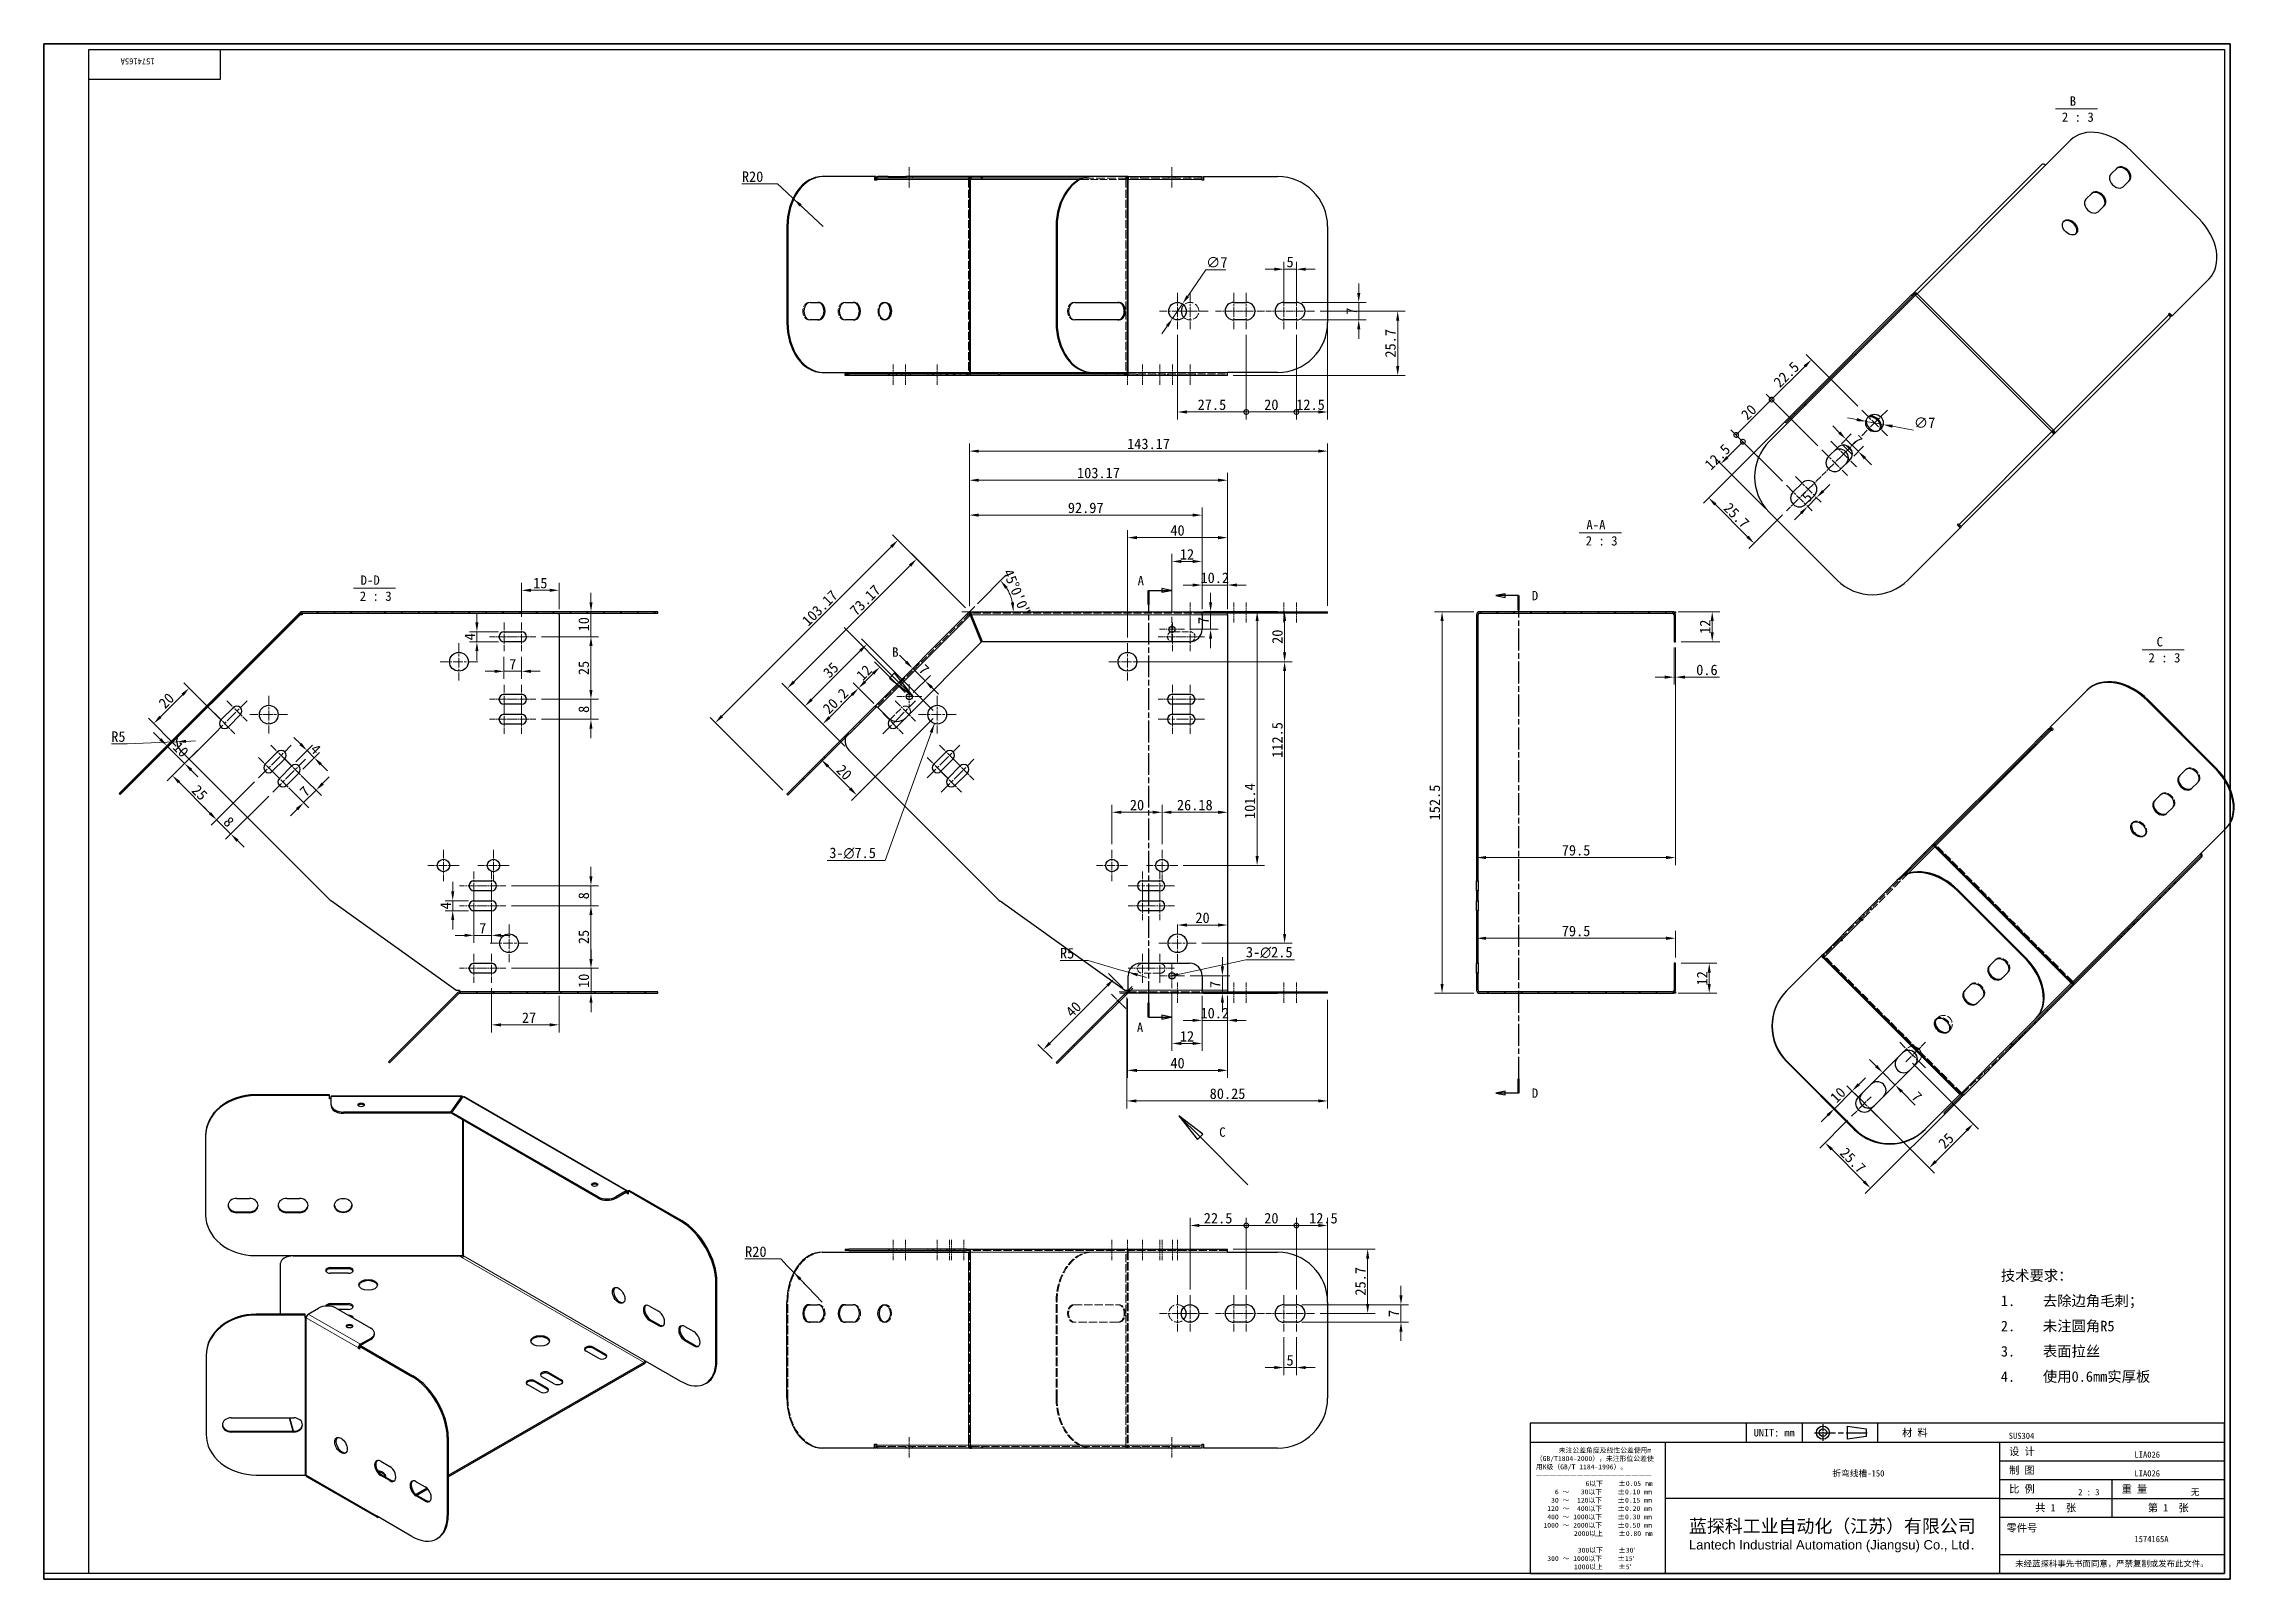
# Model space of a CAD drawing. Header units: millimetres. Extents: x 9 to 887, y 8 to 622.
import ezdxf
from ezdxf.enums import TextEntityAlignment as Align

# ---------------------------------------------------------------- set-up
doc = ezdxf.new("R2018")
doc.units = ezdxf.units.MM
doc.header["$LTSCALE"] = 1.5
doc.linetypes.add('CHAIN', pattern=[0.3543, 0.2362, -0.0295, 0.0591, -0.0295])
doc.linetypes.add('DASHED', pattern=[0.2067, 0.1654, -0.0413])
for name, color, linetype, lineweight in [('1', 7, 'Continuous', 18), ('剖面线 (ISO)', 7, 'Continuous', 18), ('可见 (ISO)', 7, 'Continuous', 25), ('可见窄的 (ISO)', 7, 'Continuous', 18), ('图框 (ISO)', 7, 'Continuous', 35), ('标题 (ISO)', 7, 'Continuous', 25)]:
    doc.layers.add(name, color=color, linetype=linetype, lineweight=lineweight)
for name, color, linetype, lineweight, true_color in [('中心标记 (ISO)', 1, 'CHAIN', 18, 0xff0000), ('中心线 (ISO)', 1, 'CHAIN', 18, 0xff0000), ('剖切线 (ISO)', 7, 'CHAIN', 25, 0x008000), ('尺寸 (ISO)', 7, 'Continuous', 18, 0x008000), ('符号 (ISO)', 7, 'Continuous', 18, 0x008000), ('隐藏 (ISO)', 5, 'DASHED', 18, 0x0000ff), ('隐藏窄的 (ISO)', 5, 'DASHED', 18, 0x0000ff)]:
    doc.layers.add(name, color=color, linetype=linetype, lineweight=lineweight, true_color=true_color)
doc.styles.add('HZ_33', font='simfang.ttf')
doc.styles.get("Standard").update_dxf_attribs({"font": 'simfang.ttf'})
doc.styles.add('文本样式164', font='SimSun.ttf')
doc.styles.add('最新国标', font='simfang.ttf')
doc.styles.add('注释文本 (ISO)', font='simfang.ttf')
doc.dimstyles.new('默认 (GB)', dxfattribs={"dimscale": 1.5, "dimtxt": 2.8, "dimasz": 2.5, "dimexe": 2, "dimexo": 1.5, "dimgap": 0.5, "dimtad": 1, "dimtoh": 1, "dimdsep": 46, "dimtxsty": '最新国标', "dimcen": 0.09, "dimdle": 10, "dimclrd": 256, "dimclre": 256, "dimclrt": 256, "dimaunit": 1, "dimadec": 3, "dimazin": 2, "dimtfac": 0.535714, "dimtdec": 3, "dimtmove": 0, "dimatfit": 3, "dimfxl": 0, "dimtolj": 1, "dimlwd": -1, "dimlwe": -1, "dimarcsym": 0})
doc.dimstyles.new('默认 (GB)$7', dxfattribs={"dimscale": 1.5, "dimtxt": 2.8, "dimasz": 2.5, "dimexe": 2, "dimexo": 1.5, "dimgap": 0.5, "dimtad": 1, "dimtoh": 1, "dimdsep": 46, "dimtxsty": '最新国标', "dimcen": 0.09, "dimdle": 10, "dimclrd": 256, "dimclre": 256, "dimclrt": 256, "dimaunit": 1, "dimadec": 3, "dimazin": 2, "dimtfac": 0.535714, "dimtdec": 3, "dimtmove": 0, "dimatfit": 3, "dimfxl": 0, "dimtolj": 1, "dimlwd": -1, "dimlwe": -1, "dimarcsym": 0})
pattern_1 = [(45, (0, 0), (-3.367596, 3.367596), [])]

msp = doc.modelspace()

# ---------------------------------------------------------------- texts
at = {"layer": '符号 (ISO)', "char_height": 3.75, "attachment_point": 7, "style": 'HZ_33'}
for s, insert in [('B ', (818.6167, 597.0493)), (' 2 : 3', (812.9307, 590.5841)), ('A-A ', (625.4405, 427.7105)), (' 2 : 3', (622.6095, 421.2452)), ('D-D ', (135.575, 405.5878)), (' 2 : 3', (132.672, 399.1226)), (' 2 : 3', (847.5575, 374.5065)), ('C ', (853.3396, 380.906))]:
    msp.add_mtext(s, dxfattribs=dict(at, insert=insert))
at = {"layer": '符号 (ISO)', "char_height": 4.2}
for s, insert, width, attachment_point, line_spacing_factor, style in [('3-\\fAIGDT|b0|i0;{\\H4.2000;n}\\fFangSong|b0|i0;{\\H4.2000;7.5}', (341.5141, 296.1114), 20.630315, 9, 0.49, '最新国标'), ('3-\\fAIGDT|b0|i0;{\\H4.2000;n}\\fFangSong|b0|i0;{\\H4.2000;2.5}', (489.3875, 256.4322), 20.630315, 7, 0.49, '最新国标'), ('\\f仿宋_GB2312|b0|i0;{\\H4.2000;技术要求：\\P}\\f仿宋_GB2312|b0|i0;{\\H4.2000;1.^I}\\f仿宋_GB2312|b0|i0;{\\H4.2000;去除边角毛刺；\\P}\\f仿宋_GB2312|b0|i0;{\\H4.2000;2.^I}\\f仿宋_GB2312|b0|i0;{\\H4.2000;未注圆角R5\\P}\\f仿宋_GB2312|b0|i0;{\\H4.2000;3.^I}\\f仿宋_GB2312|b0|i0;{\\H4.2000;表面拉丝\\P}\\f仿宋_GB2312|b0|i0;{\\H4.2000;4.^I}\\f仿宋_GB2312|b0|i0;{\\H4.2000;使用0.6mm实厚板}', (791.0951, 109.1356), 59.757894, 4, 1.441304, '注释文本 (ISO)')]:
    msp.add_mtext(s, dxfattribs=dict(at, insert=insert, width=width, attachment_point=attachment_point, line_spacing_factor=line_spacing_factor, style=style))

# ---------------------------------------------------------------- blocks, each defined once
blk = doc.blocks.new('图框 最新国标')
at = {"layer": '图框 (ISO)'}
for p, q in [((6, 7), (6, 414.5)), ((6, 414.5), (588.5, 414.5)), ((588.5, 414.5), (588.5, 5.5)), ((6, 7), (6, 5.5)), ((6, 7), (6, 5.5)), ((588.5, 5.5), (6, 5.5))]:
    blk.add_line(p, q, dxfattribs=at)
at = {"layer": '图框 (ISO)', "color": 7, "linetype": 'Continuous', "lineweight": 25}
for p, q in [((18, 413), (587, 413)), ((18, 7), (18, 413)), ((18, 413), (587, 413)), ((53, 413), (53, 405)), ((587, 413), (587, 7)), ((587, 413), (587, 7)), ((53, 405), (18, 405)), ((587, 7), (6, 7)), ((587, 7), (18, 7))]:
    blk.add_line(p, q, dxfattribs=at)
at = {"layer": '图框 (ISO)', "lineweight": 30}
blk.add_attdef('零件代号', text='', height=2.5, rotation=180, dxfattribs=at).set_placement((35.5, 409), align=Align.MIDDLE_CENTER)
blk = doc.blocks.new('标题栏 副本 最新国标')
at = {"layer": '标题 (ISO)'}
for p, q in [((381.98, -183.84), (196.98, -183.84)), ((196.98, -183.84), (196.98, -223.84)), ((254.48, -183.84), (254.48, -188.84)), ((269.48, -183.84), (269.48, -188.84)), ((281.48, -188.09), (281.48, -184.59)), ((281.48, -184.59), (286.48, -185.34)), ((286.48, -185.34), (286.48, -187.34)), ((289.48, -183.84), (289.48, -188.84)), ((381.98, -223.84), (381.98, -183.84)), ((383.48, -183.84), (383.48, -225.34)), ((196.98, -188.84), (381.98, -188.84)), ((232.98, -188.84), (232.98, -223.84)), ((286.48, -187.34), (281.48, -188.09)), ((321.98, -188.84), (321.98, -223.84)), ((321.98, -193.84), (381.98, -193.84)), ((321.98, -198.84), (381.98, -198.84)), ((351.98, -198.84), (351.98, -208.84)), ((321.98, -203.84), (232.98, -203.84)), ((321.98, -203.84), (381.98, -203.84)), ((321.98, -208.84), (381.98, -208.84)), ((321.98, -218.84), (381.98, -218.84)), ((196.98, -223.84), (381.98, -223.84)), ((383.48, -225.34), (196.98, -225.34))]:
    blk.add_line(p, q, dxfattribs=at)
at = {"layer": '标题 (ISO)', "linetype": 'CHAIN', "ltscale": 15.834605}
blk.add_line((272.73, -186.34), (286.98, -186.34), dxfattribs=at)
at = {"layer": '标题 (ISO)', "linetype": 'CHAIN', "ltscale": 5.000333}
blk.add_line((274.98, -184.09), (274.98, -188.59), dxfattribs=at)
at = {"layer": '标题 (ISO)'}
for radius in [1.75, 1]:
    blk.add_circle((274.98, -186.34), radius, dxfattribs=at)
at = {"layer": '1', "style": '文本样式164'}
for s, p in [('UNIT: mm', (261.98, -186.34)), ('材 料', (299.48, -186.34)), ('设 计', (327.98, -191.34)), ('制 图', (327.98, -196.34)), ('比 例', (327.98, -201.34)), ('重 量', (357.98, -201.34)), ('共 1  张', (336.98, -206.34)), ('第 1  张', (366.98, -206.34))]:
    blk.add_text(s, height=2, dxfattribs=at).set_placement(p, align=Align.MIDDLE_CENTER)
at = {"layer": '标题 (ISO)', "style": '注释文本 (ISO)'}
for s, insert, char_height, attachment_point, line_spacing_factor in [('\\fSimSun|b0|i0;{\\H1.3000;      未注公差角度及线性公差使用m\\P}\\fSimSun|b0|i0;{\\H1.3000;（GB/T1804-2000），未注形位公差使\\P}\\fSimSun|b0|i0;{\\H1.3000;用K级（GB/T 1184-1996）。\\P}\\fSimSun|b0|i0;{\\H1.3000;—————————————————\\P}\\fSimSun|b0|i0;{\\H1.3000;             6以下    ±0.05 mm\\P}\\fSimSun|b0|i0;{\\H1.3000;     6 ～   30以下    ±0.10 mm\\P}\\fSimSun|b0|i0;{\\H1.3000;    30 ～  120以下    ±0.15 mm\\P}\\fSimSun|b0|i0;{\\H1.3000;   120 ～  400以下    ±0.20 mm\\P}\\fSimSun|b0|i0;{\\H1.3000;   400 ～ 1000以下    ±0.30 mm\\P}\\fSimSun|b0|i0;{\\H1.3000;  1000 ～ 2000以下    ±0.50 mm\\P}\\fSimSun|b0|i0;{\\H1.3000;          2000以上    ±0.80 mm\\P}\\fSimSun|b0|i0;{\\H1.3000;\\P}\\fSimSun|b0|i0;{\\H1.3000;           300以下    ±30′\\P}\\fSimSun|b0|i0;{\\H1.3000;   300 ～ 1000以下    ±15′\\P}\\fSimSun|b0|i0;{\\H1.3000;          1000以上    ±5′}', (198.48, -206.63), 1.3, 4, 1.023913), ('\\pxsm0.94;\\fMicrosoft YaHei|b0|i0;{\\H3.5000;蓝探科工业自动化（江苏）有限公司\\P}\\fArial|b0|i0;{\\H2.5000;Lantech Industrial Automation (Jiangsu) Co., Ltd}\\fFangSong|b0|i0;{\\H2.5000;.}', (277.48, -213.84), 2, 5, 0.978695)]:
    blk.add_mtext(s, dxfattribs=dict(at, insert=insert, char_height=char_height, attachment_point=attachment_point, line_spacing_factor=line_spacing_factor))
at = {"layer": '标题 (ISO)', "attachment_point": 5, "style": '注释文本 (ISO)'}
for s, insert, char_height in [('\\fFangSong|b0|i0;零件号', (327.98, -211.84), 2), ('\\fSimSun|b0|i0;{\\H1.6000;未经蓝探科事先书面同意，严禁复制或发布此文件。}', (351.98, -221.34), 1.6)]:
    blk.add_mtext(s, dxfattribs=dict(at, insert=insert, char_height=char_height))
at = {"layer": '标题 (ISO)', "lineweight": 30, "flags": 104}
for tag, height, p in [('材料', 2, (324.48, -186.34)), ('设计人', 2, (357.98, -191.34)), ('库存编号', 3.5, (277.48, -196.34)), ('设计人', 2, (357.98, -196.34)), ('视图比例', 2, (342.98, -201.34)), ('质量\\P3;', 2, (372.98, -201.34)), ('零件代号', 3.5, (357.98, -213.84))]:
    blk.add_attdef(tag, text='', height=height, dxfattribs=at).set_placement(p, align=Align.MIDDLE_CENTER)
blk = doc.blocks.new('二维转换剖视图0')
at = {"layer": '剖切线 (ISO)', "linetype": 'Continuous'}
for p, q in [((306.33, 268.92), (303.83, 269.42)), ((303.83, 269.42), (303.83, 268.42)), ((300.33, 268.92), (303.83, 268.92)), ((303.83, 268.92), (306.33, 268.92)), ((303.83, 268.42), (306.33, 268.92)), ((300.33, 155.21), (303.83, 155.21)), ((306.33, 155.21), (303.83, 155.71)), ((303.83, 155.71), (303.83, 154.71)), ((303.83, 155.21), (306.33, 155.21)), ((303.83, 154.71), (306.33, 155.21))]:
    blk.add_line(p, q, dxfattribs=at)
at = {"layer": '剖切线 (ISO)', "linetype": 'CHAIN', "ltscale": 16.32955}
blk.add_line((300.33, 268.92), (300.33, 155.21), dxfattribs=at)
at = {"layer": '剖切线 (ISO)', "linetype": 'Continuous', "lineweight": 50}
for p, q in [((300.33, 268.92), (300.33, 265.13)), ((300.33, 158.99), (300.33, 155.21))]:
    blk.add_line(p, q, dxfattribs=at)
at = {"layer": '剖切线 (ISO)', "linetype": 'Continuous', "flags": 128}
for points in [[(303.83, 268.42), (306.33, 268.92), (303.83, 269.42), (303.83, 268.42)], [(303.83, 154.71), (306.33, 155.21), (303.83, 155.71), (303.83, 154.71)]]:
    blk.add_lwpolyline(points, dxfattribs=at)
at = {"layer": '剖切线 (ISO)'}
for points in [[(303.83, 268.42), (306.33, 268.92), (303.83, 269.42), (303.83, 268.42)], [(303.83, 154.71), (306.33, 155.21), (303.83, 155.71), (303.83, 154.71)]]:
    blk.add_solid(points, dxfattribs=at)
at = {"layer": '剖切线 (ISO)', "char_height": 2.5, "attachment_point": 7, "style": 'HZ_33'}
for insert in [(297.4, 270.26), (297.2, 151.21)]:
    blk.add_mtext('A', dxfattribs=dict(at, insert=insert))
blk = doc.blocks.new('二维转换剖视图1')
at = {"layer": '剖切线 (ISO)', "linetype": 'Continuous'}
for p, q in [((219.23, 259), (231.95, 246.27)), ((232.66, 246.98), (231.25, 245.56)), ((231.95, 246.27), (237.61, 240.61)), ((237.61, 240.61), (232.66, 246.98)), ((231.25, 245.56), (237.61, 240.61))]:
    blk.add_line(p, q, dxfattribs=at)
at = {"layer": '剖切线 (ISO)', "linetype": 'Continuous', "flags": 128}
blk.add_lwpolyline([(231.25, 245.56), (237.61, 240.61), (232.66, 246.98), (231.25, 245.56)], dxfattribs=at)
at = {"layer": '剖切线 (ISO)'}
blk.add_solid([(231.25, 245.56), (237.61, 240.61), (232.66, 246.98), (231.25, 245.56)], dxfattribs=at)
at = {"layer": '剖切线 (ISO)', "insert": (232, 251.22), "char_height": 2.5, "attachment_point": 7, "style": 'HZ_33'}
blk.add_mtext('B', dxfattribs=at)
blk = doc.blocks.new('*D7')
at = {"layer": 'Defpoints', "color": 0, "transparency": 16777216}
for p in [(661.08, 382.84), (661.08, 296.59), (581.58, 283.34)]:
    blk.add_point(p, dxfattribs=at)
at = {"layer": '尺寸 (ISO)', "color": 116, "true_color": 0x00803f, "transparency": 16777216}
for p, q in [((661.08, 380.59), (661.08, 293.59)), ((581.58, 285.59), (581.58, 299.59)), ((585.33, 296.59), (657.33, 296.59))]:
    blk.add_line(p, q, dxfattribs=at)
for points in [[(585.33, 297.22), (585.33, 295.97), (581.58, 296.59)], [(657.33, 297.22), (657.33, 295.97), (661.08, 296.59)]]:
    blk.add_solid(points, dxfattribs=at)
at = {"layer": '尺寸 (ISO)', "transparency": 16777216, "insert": (621.33, 299.48), "char_height": 4.2, "attachment_point": 5, "style": '最新国标'}
blk.add_mtext('\\A1;79.5', dxfattribs=at)
blk = doc.blocks.new('*D8')
at = {"layer": 'Defpoints', "color": 0, "transparency": 16777216}
for p in [(582.78, 394.84), (567.78, 242.34), (582.78, 242.34)]:
    blk.add_point(p, dxfattribs=at)
at = {"layer": '尺寸 (ISO)', "color": 116, "true_color": 0x00803f, "transparency": 16777216}
for p, q in [((580.53, 394.84), (564.78, 394.84)), ((567.78, 391.09), (567.78, 246.09)), ((580.53, 242.34), (564.78, 242.34))]:
    blk.add_line(p, q, dxfattribs=at)
for points in [[(567.15, 391.09), (568.4, 391.09), (567.78, 394.84)], [(567.15, 246.09), (568.4, 246.09), (567.78, 242.34)]]:
    blk.add_solid(points, dxfattribs=at)
at = {"layer": '尺寸 (ISO)', "transparency": 16777216, "insert": (564.89, 318.59), "char_height": 4.2, "attachment_point": 5, "rotation": 90, "style": '最新国标'}
blk.add_mtext('\\A1;152.5', dxfattribs=at)
blk = doc.blocks.new('*D9')
at = {"layer": 'Defpoints', "color": 0, "transparency": 16777216}
for p in [(581.58, 279.34), (661.08, 264.34), (661.08, 254.34)]:
    blk.add_point(p, dxfattribs=at)
at = {"layer": '尺寸 (ISO)', "color": 116, "true_color": 0x00803f, "transparency": 16777216}
for p, q in [((581.58, 277.09), (581.58, 261.34)), ((585.33, 264.34), (657.33, 264.34)), ((661.08, 256.59), (661.08, 267.34))]:
    blk.add_line(p, q, dxfattribs=at)
for points in [[(585.33, 264.96), (585.33, 263.71), (581.58, 264.34)], [(657.33, 264.96), (657.33, 263.71), (661.08, 264.34)]]:
    blk.add_solid(points, dxfattribs=at)
at = {"layer": '尺寸 (ISO)', "transparency": 16777216, "insert": (621.33, 267.22), "char_height": 4.2, "attachment_point": 5, "style": '最新国标'}
blk.add_mtext('\\A1;79.5', dxfattribs=at)
blk = doc.blocks.new('*D10')
at = {"layer": 'Defpoints', "color": 0, "transparency": 16777216}
for p in [(659.88, 394.84), (661.08, 382.84), (675.74, 382.84)]:
    blk.add_point(p, dxfattribs=at)
at = {"layer": '尺寸 (ISO)', "color": 116, "true_color": 0x00803f, "transparency": 16777216}
for p, q in [((662.13, 394.84), (678.74, 394.84)), ((675.74, 391.09), (675.74, 386.59)), ((663.33, 382.84), (678.74, 382.84))]:
    blk.add_line(p, q, dxfattribs=at)
for points in [[(675.12, 391.09), (676.37, 391.09), (675.74, 394.84)], [(675.12, 386.59), (676.37, 386.59), (675.74, 382.84)]]:
    blk.add_solid(points, dxfattribs=at)
at = {"layer": '尺寸 (ISO)', "transparency": 16777216, "insert": (672.89, 388.84), "char_height": 4.2, "attachment_point": 5, "rotation": 90, "style": '最新国标'}
blk.add_mtext('\\A1;12', dxfattribs=at)
blk = doc.blocks.new('*D11')
at = {"layer": 'Defpoints', "color": 0, "transparency": 16777216}
for p in [(660.48, 382.84), (661.08, 382.84), (661.08, 368.69)]:
    blk.add_point(p, dxfattribs=at)
at = {"layer": '尺寸 (ISO)', "color": 116, "true_color": 0x00803f, "transparency": 16777216}
for p, q in [((660.48, 380.59), (660.48, 365.69)), ((661.08, 380.59), (661.08, 365.69)), ((656.73, 368.69), (652.98, 368.69)), ((660.48, 368.69), (661.08, 368.69)), ((664.83, 368.69), (678.69, 368.69))]:
    blk.add_line(p, q, dxfattribs=at)
for points in [[(656.73, 369.32), (656.73, 368.07), (660.48, 368.69)], [(664.83, 369.32), (664.83, 368.07), (661.08, 368.69)]]:
    blk.add_solid(points, dxfattribs=at)
at = {"layer": '尺寸 (ISO)', "transparency": 16777216, "insert": (673.63, 371.58), "char_height": 4.2, "attachment_point": 5, "style": '最新国标'}
blk.add_mtext('\\A1;0.6', dxfattribs=at)
blk = doc.blocks.new('*D12')
at = {"layer": 'Defpoints', "color": 0, "transparency": 16777216}
for p in [(661.08, 254.34), (659.88, 242.34), (674.54, 242.34)]:
    blk.add_point(p, dxfattribs=at)
at = {"layer": '尺寸 (ISO)', "color": 116, "true_color": 0x00803f, "transparency": 16777216}
for p, q in [((663.33, 254.34), (677.54, 254.34)), ((674.54, 250.59), (674.54, 246.09)), ((662.13, 242.34), (677.54, 242.34))]:
    blk.add_line(p, q, dxfattribs=at)
for points in [[(673.92, 250.59), (675.17, 250.59), (674.54, 254.34)], [(673.92, 246.09), (675.17, 246.09), (674.54, 242.34)]]:
    blk.add_solid(points, dxfattribs=at)
at = {"layer": '尺寸 (ISO)', "transparency": 16777216, "insert": (671.69, 248.34), "char_height": 4.2, "attachment_point": 5, "rotation": 90, "style": '最新国标'}
blk.add_mtext('\\A1;12', dxfattribs=at)
blk = doc.blocks.new('*D13')
at = {"layer": 'Defpoints', "color": 0, "transparency": 16777216}
for p in [(471.84, 394.84), (504.84, 394.84), (442.04, 374.84)]:
    blk.add_point(p, dxfattribs=at)
at = {"layer": '尺寸 (ISO)', "color": 116, "true_color": 0x00803f, "transparency": 16777216}
for p, q in [((474.09, 394.84), (507.84, 394.84)), ((504.84, 378.59), (504.84, 391.09)), ((444.29, 374.84), (507.84, 374.84))]:
    blk.add_line(p, q, dxfattribs=at)
for points in [[(504.22, 391.09), (505.47, 391.09), (504.84, 394.84)], [(504.22, 378.59), (505.47, 378.59), (504.84, 374.84)]]:
    blk.add_solid(points, dxfattribs=at)
at = {"layer": '尺寸 (ISO)', "transparency": 16777216, "insert": (501.97, 384.84), "char_height": 4.2, "attachment_point": 5, "rotation": 90, "style": '最新国标'}
blk.add_mtext('\\A1;20', dxfattribs=at)
blk = doc.blocks.new('*D14')
at = {"layer": 'Defpoints', "color": 0, "transparency": 16777216}
for p in [(482.04, 424.44), (482.04, 393.64), (442.04, 382.34)]:
    blk.add_point(p, dxfattribs=at)
at = {"layer": '尺寸 (ISO)', "color": 116, "true_color": 0x00803f, "transparency": 16777216}
for p, q in [((442.04, 384.59), (442.04, 427.44)), ((445.79, 424.44), (478.29, 424.44)), ((482.04, 395.89), (482.04, 427.44))]:
    blk.add_line(p, q, dxfattribs=at)
for points in [[(445.79, 425.06), (445.79, 423.81), (442.04, 424.44)], [(478.29, 425.06), (478.29, 423.81), (482.04, 424.44)]]:
    blk.add_solid(points, dxfattribs=at)
at = {"layer": '尺寸 (ISO)', "transparency": 16777216, "insert": (462.04, 427.31), "char_height": 4.2, "attachment_point": 5, "style": '最新国标'}
blk.add_mtext('\\A1;40', dxfattribs=at)
blk = doc.blocks.new('*D15')
at = {"layer": 'Defpoints', "color": 0, "transparency": 16777216}
for p in [(313.14, 357.09), (366.03, 353.71), (330.67, 339.56)]:
    blk.add_point(p, dxfattribs=at)
at = {"layer": '尺寸 (ISO)', "color": 116, "true_color": 0x00803f, "transparency": 16777216}
for p, q in [((335.24, 379.19), (315.8, 359.74)), ((364.44, 355.3), (335.77, 383.96)), ((329.08, 341.15), (311.02, 359.21))]:
    blk.add_line(p, q, dxfattribs=at)
for points in [[(334.8, 379.63), (335.68, 378.75), (337.89, 381.84)], [(315.35, 360.18), (316.24, 359.3), (313.14, 357.09)]]:
    blk.add_solid(points, dxfattribs=at)
at = {"layer": '尺寸 (ISO)', "transparency": 16777216, "insert": (323.49, 371.5), "char_height": 4.2, "attachment_point": 5, "rotation": 45, "style": '最新国标'}
blk.add_mtext('\\A1;35', dxfattribs=at)
blk = doc.blocks.new('*D16')
at = {"layer": 'Defpoints', "color": 0, "transparency": 16777216}
for p in [(366.03, 353.71), (319.72, 335.68), (320.07, 336.03)]:
    blk.add_point(p, dxfattribs=at)
at = {"layer": '尺寸 (ISO)', "color": 116, "true_color": 0x00803f, "transparency": 16777216}
for p, q in [((364.44, 352.11), (331.74, 319.42)), ((331.21, 324.19), (322.37, 333.03))]:
    blk.add_line(p, q, dxfattribs=at)
for points in [[(322.81, 333.47), (321.93, 332.59), (319.72, 335.68)], [(331.65, 324.63), (330.76, 323.75), (333.86, 321.54)]]:
    blk.add_solid(points, dxfattribs=at)
at = {"layer": '尺寸 (ISO)', "transparency": 16777216, "insert": (328.82, 330.64), "char_height": 4.2, "attachment_point": 5, "rotation": 315, "style": '最新国标'}
blk.add_mtext('\\A1;20', dxfattribs=at)
blk = doc.blocks.new('*D17')
at = {"layer": 'Defpoints', "color": 0, "transparency": 16777216}
for p in [(378.87, 394.84), (306.06, 364.18), (330.67, 339.56)]:
    blk.add_point(p, dxfattribs=at)
at = {"layer": '尺寸 (ISO)', "color": 116, "true_color": 0x00803f, "transparency": 16777216}
for p, q in [((355.14, 413.26), (308.71, 366.83)), ((377.28, 396.43), (355.67, 418.04)), ((329.08, 341.15), (303.94, 366.3))]:
    blk.add_line(p, q, dxfattribs=at)
for points in [[(354.7, 413.71), (355.58, 412.82), (357.79, 415.92)], [(308.27, 367.27), (309.15, 366.39), (306.06, 364.18)]]:
    blk.add_solid(points, dxfattribs=at)
at = {"layer": '尺寸 (ISO)', "transparency": 16777216, "insert": (337.21, 399.41), "char_height": 4.2, "attachment_point": 5, "rotation": 45, "style": '最新国标'}
blk.add_mtext('\\A1;73.17', dxfattribs=at)
blk = doc.blocks.new('*D18')
at = {"layer": 'Defpoints', "color": 0, "transparency": 16777216}
for p in [(471.84, 433.44), (378.87, 394.84), (471.84, 393.64)]:
    blk.add_point(p, dxfattribs=at)
at = {"layer": '尺寸 (ISO)', "color": 116, "true_color": 0x00803f, "transparency": 16777216}
for p, q in [((378.87, 397.09), (378.87, 436.44)), ((382.62, 433.44), (468.09, 433.44)), ((471.84, 395.89), (471.84, 436.44))]:
    blk.add_line(p, q, dxfattribs=at)
for points in [[(382.62, 434.07), (382.62, 432.82), (378.87, 433.44)], [(468.09, 434.07), (468.09, 432.82), (471.84, 433.44)]]:
    blk.add_solid(points, dxfattribs=at)
at = {"layer": '尺寸 (ISO)', "transparency": 16777216, "insert": (425.36, 436.33), "char_height": 4.2, "attachment_point": 5, "style": '最新国标'}
blk.add_mtext('\\A1;92.97', dxfattribs=at)
blk = doc.blocks.new('*D19')
at = {"layer": 'Defpoints', "color": 0, "transparency": 16777216}
for p in [(334.55, 364.25), (354.85, 360.92), (342.27, 356.53)]:
    blk.add_point(p, dxfattribs=at)
at = {"layer": '尺寸 (ISO)', "color": 116, "true_color": 0x00803f, "transparency": 16777216}
for p, q in [((340.38, 370.09), (337.2, 366.91)), ((353.26, 362.51), (340.91, 374.86)), ((340.68, 358.13), (332.43, 366.38))]:
    blk.add_line(p, q, dxfattribs=at)
for points in [[(339.94, 370.53), (340.82, 369.65), (343.03, 372.74)], [(336.76, 367.35), (337.64, 366.46), (334.55, 364.25)]]:
    blk.add_solid(points, dxfattribs=at)
at = {"layer": '尺寸 (ISO)', "transparency": 16777216, "insert": (336.78, 370.51), "char_height": 4.2, "attachment_point": 5, "rotation": 45, "style": '最新国标'}
blk.add_mtext('\\A1;12', dxfattribs=at)
blk = doc.blocks.new('*D20')
at = {"layer": 'Defpoints', "color": 0, "transparency": 16777216}
for p in [(471.84, 414.93), (459.84, 392.84), (471.84, 393.64)]:
    blk.add_point(p, dxfattribs=at)
at = {"layer": '尺寸 (ISO)', "color": 116, "true_color": 0x00803f, "transparency": 16777216}
for p, q in [((459.84, 395.09), (459.84, 417.93)), ((463.59, 414.93), (468.09, 414.93)), ((471.84, 395.89), (471.84, 417.93))]:
    blk.add_line(p, q, dxfattribs=at)
for points in [[(463.59, 415.55), (463.59, 414.3), (459.84, 414.93)], [(468.09, 415.55), (468.09, 414.3), (471.84, 414.93)]]:
    blk.add_solid(points, dxfattribs=at)
at = {"layer": '尺寸 (ISO)', "transparency": 16777216, "insert": (465.84, 417.78), "char_height": 4.2, "attachment_point": 5, "style": '最新国标'}
blk.add_mtext('\\A1;12', dxfattribs=at)
blk = doc.blocks.new('*D21')
at = {"layer": 'Defpoints', "color": 0, "transparency": 16777216}
for p in [(459.84, 244.34), (471.84, 243.54), (459.84, 222.31)]:
    blk.add_point(p, dxfattribs=at)
at = {"layer": '尺寸 (ISO)', "color": 116, "true_color": 0x00803f, "transparency": 16777216}
for p, q in [((459.84, 242.09), (459.84, 219.31)), ((471.84, 241.29), (471.84, 219.31)), ((468.09, 222.31), (463.59, 222.31))]:
    blk.add_line(p, q, dxfattribs=at)
for points in [[(463.59, 222.94), (463.59, 221.69), (459.84, 222.31)], [(468.09, 222.94), (468.09, 221.69), (471.84, 222.31)]]:
    blk.add_solid(points, dxfattribs=at)
at = {"layer": '尺寸 (ISO)', "transparency": 16777216, "insert": (465.84, 225.16), "char_height": 4.2, "attachment_point": 5, "style": '最新国标'}
blk.add_mtext('\\A1;12', dxfattribs=at)
blk = doc.blocks.new('*D22')
at = {"layer": 'Defpoints', "color": 0, "transparency": 16777216}
for p in [(471.84, 243.54), (482.04, 243.54), (482.04, 231.53)]:
    blk.add_point(p, dxfattribs=at)
at = {"layer": '尺寸 (ISO)', "color": 116, "true_color": 0x00803f, "transparency": 16777216}
for p, q in [((471.84, 241.29), (471.84, 228.53)), ((482.04, 241.29), (482.04, 228.53)), ((468.09, 231.53), (464.34, 231.53)), ((471.84, 231.53), (475.59, 231.53)), ((475.59, 231.53), (478.29, 231.53)), ((482.04, 231.53), (478.29, 231.53)), ((485.79, 231.53), (489.54, 231.53))]:
    blk.add_line(p, q, dxfattribs=at)
for points in [[(468.09, 232.16), (468.09, 230.91), (471.84, 231.53)], [(485.79, 232.16), (485.79, 230.91), (482.04, 231.53)]]:
    blk.add_solid(points, dxfattribs=at)
at = {"layer": '尺寸 (ISO)', "transparency": 16777216, "insert": (476.94, 234.42), "char_height": 4.2, "attachment_point": 5, "style": '最新国标'}
blk.add_mtext('\\A1;10.2', dxfattribs=at)
blk = doc.blocks.new('*D23')
at = {"layer": 'Defpoints', "color": 0, "transparency": 16777216}
for p in [(482.04, 405.5), (471.84, 393.64), (482.04, 393.64)]:
    blk.add_point(p, dxfattribs=at)
at = {"layer": '尺寸 (ISO)', "color": 116, "true_color": 0x00803f, "transparency": 16777216}
for p, q in [((468.09, 405.5), (464.34, 405.5)), ((471.84, 395.89), (471.84, 408.5)), ((471.84, 405.5), (475.59, 405.5)), ((475.59, 405.5), (478.29, 405.5)), ((482.04, 405.5), (478.29, 405.5)), ((482.04, 395.89), (482.04, 408.5)), ((485.79, 405.5), (489.54, 405.5))]:
    blk.add_line(p, q, dxfattribs=at)
for points in [[(468.09, 406.12), (468.09, 404.87), (471.84, 405.5)], [(485.79, 406.12), (485.79, 404.87), (482.04, 405.5)]]:
    blk.add_solid(points, dxfattribs=at)
at = {"layer": '尺寸 (ISO)', "transparency": 16777216, "insert": (476.94, 408.38), "char_height": 4.2, "attachment_point": 5, "style": '最新国标'}
blk.add_mtext('\\A1;10.2', dxfattribs=at)
blk = doc.blocks.new('*D24')
at = {"layer": 'Defpoints', "color": 0, "transparency": 16777216}
for p in [(442.04, 374.84), (469.54, 262.34), (504.84, 262.34)]:
    blk.add_point(p, dxfattribs=at)
at = {"layer": '尺寸 (ISO)', "color": 116, "true_color": 0x00803f, "transparency": 16777216}
for p, q in [((444.29, 374.84), (507.84, 374.84)), ((504.84, 371.09), (504.84, 266.09)), ((471.79, 262.34), (507.84, 262.34))]:
    blk.add_line(p, q, dxfattribs=at)
for points in [[(504.22, 371.09), (505.47, 371.09), (504.84, 374.84)], [(504.22, 266.09), (505.47, 266.09), (504.84, 262.34)]]:
    blk.add_solid(points, dxfattribs=at)
at = {"layer": '尺寸 (ISO)', "transparency": 16777216, "insert": (501.96, 343.59), "char_height": 4.2, "attachment_point": 5, "rotation": 90, "style": '最新国标'}
blk.add_mtext('\\A1;112.5', dxfattribs=at)
blk = doc.blocks.new('*D25')
at = {"layer": 'Defpoints', "color": 0, "transparency": 16777216}
for p in [(482.04, 292.63), (482.04, 269.63), (462.04, 262.34)]:
    blk.add_point(p, dxfattribs=at)
at = {"layer": '尺寸 (ISO)', "color": 116, "true_color": 0x00803f, "transparency": 16777216}
blk.add_line((465.79, 269.63), (478.29, 269.63), dxfattribs=at)
for points in [[(465.79, 270.26), (465.79, 269.01), (462.04, 269.63)], [(478.29, 270.26), (478.29, 269.01), (482.04, 269.63)]]:
    blk.add_solid(points, dxfattribs=at)
at = {"layer": '尺寸 (ISO)', "transparency": 16777216, "insert": (472.04, 272.51), "char_height": 4.2, "attachment_point": 5, "style": '最新国标'}
blk.add_mtext('\\A1;20', dxfattribs=at)
blk = doc.blocks.new('*D26')
at = {"layer": 'Defpoints', "color": 0, "transparency": 16777216}
for p in [(464.84, 249.34), (479.98, 249.34), (471.84, 242.34)]:
    blk.add_point(p, dxfattribs=at)
at = {"layer": '尺寸 (ISO)', "color": 116, "true_color": 0x00803f, "transparency": 16777216}
for p, q in [((479.98, 253.09), (479.98, 256.84)), ((467.09, 249.34), (482.98, 249.34)), ((479.98, 242.34), (479.98, 249.34)), ((474.09, 242.34), (482.98, 242.34)), ((479.98, 238.59), (479.98, 234.84))]:
    blk.add_line(p, q, dxfattribs=at)
for points in [[(479.36, 253.09), (480.61, 253.09), (479.98, 249.34)], [(479.36, 238.59), (480.61, 238.59), (479.98, 242.34)]]:
    blk.add_solid(points, dxfattribs=at)
at = {"layer": '尺寸 (ISO)', "transparency": 16777216, "insert": (477.11, 245.84), "char_height": 4.2, "attachment_point": 5, "rotation": 90, "style": '最新国标'}
blk.add_mtext('\\A1;7', dxfattribs=at)
blk = doc.blocks.new('*D27')
at = {"layer": 'Defpoints', "color": 0, "transparency": 16777216}
for p in [(380.46, 396.43), (395.88, 399.39), (378.87, 394.84), (381.12, 394.84)]:
    blk.add_point(p, dxfattribs=at)
at = {"layer": '尺寸 (ISO)', "color": 116, "true_color": 0x00803f, "transparency": 16777216}
blk.add_line((382.06, 398.02), (393.44, 409.4), dxfattribs=at)
blk.add_arc((378.87, 394.84), 17.6, 12.23015, 32.76985, dxfattribs=at)
for points in [[(393.19, 403.97), (394.16, 404.76), (391.32, 407.28)], [(396.7, 398.63), (395.45, 398.5), (396.47, 394.84)]]:
    blk.add_solid(points, dxfattribs=at)
at = {"layer": '尺寸 (ISO)', "transparency": 16777216, "insert": (397.79, 402.67), "char_height": 4.2, "attachment_point": 5, "rotation": 292.5, "style": '最新国标'}
blk.add_mtext('\\A1;45°0\'0"', dxfattribs=at)
blk = doc.blocks.new('*D28')
at = {"layer": 'Defpoints', "color": 0, "transparency": 16777216}
for p in [(441.79, 242.94), (522.04, 242), (522.04, 199.33)]:
    blk.add_point(p, dxfattribs=at)
at = {"layer": '尺寸 (ISO)', "color": 116, "true_color": 0x00803f, "transparency": 16777216}
for p, q in [((441.79, 240.69), (441.79, 196.33)), ((522.04, 239.75), (522.04, 196.33)), ((445.54, 199.33), (518.29, 199.33))]:
    blk.add_line(p, q, dxfattribs=at)
for points in [[(445.54, 199.95), (445.54, 198.7), (441.79, 199.33)], [(518.29, 199.95), (518.29, 198.7), (522.04, 199.33)]]:
    blk.add_solid(points, dxfattribs=at)
at = {"layer": '尺寸 (ISO)', "transparency": 16777216, "insert": (482.04, 202.21), "char_height": 4.2, "attachment_point": 5, "style": '最新国标'}
blk.add_mtext('\\A1;80.25', dxfattribs=at)
blk = doc.blocks.new('*D29')
at = {"layer": 'Defpoints', "color": 0, "transparency": 16777216}
for p in [(522.04, 459.02), (522.04, 395), (378.87, 394.84)]:
    blk.add_point(p, dxfattribs=at)
at = {"layer": '尺寸 (ISO)', "color": 116, "true_color": 0x00803f, "transparency": 16777216}
for p, q in [((378.87, 397.09), (378.87, 462.02)), ((382.62, 459.02), (518.29, 459.02)), ((522.04, 397.25), (522.04, 462.02))]:
    blk.add_line(p, q, dxfattribs=at)
for points in [[(382.62, 459.64), (382.62, 458.39), (378.87, 459.02)], [(518.29, 459.64), (518.29, 458.39), (522.04, 459.02)]]:
    blk.add_solid(points, dxfattribs=at)
at = {"layer": '尺寸 (ISO)', "transparency": 16777216, "insert": (450.46, 461.9), "char_height": 4.2, "attachment_point": 5, "style": '最新国标'}
blk.add_mtext('\\A1;143.17', dxfattribs=at)
blk = doc.blocks.new('*D30')
at = {"layer": 'Defpoints', "color": 0, "transparency": 16777216}
for p in [(354.85, 360.92), (361.16, 367.23), (341.42, 357.38)]:
    blk.add_point(p, dxfattribs=at)
at = {"layer": '尺寸 (ISO)', "color": 116, "true_color": 0x00803f, "transparency": 16777216}
for p, q in [((353.56, 374.83), (350.91, 377.48)), ((356.21, 372.18), (361.16, 367.23)), ((356.45, 362.51), (363.29, 369.35)), ((363.82, 364.58), (366.47, 361.92))]:
    blk.add_line(p, q, dxfattribs=at)
for points in [[(354, 375.27), (353.12, 374.39), (356.21, 372.18)], [(364.26, 365.02), (363.37, 364.13), (361.16, 367.23)]]:
    blk.add_solid(points, dxfattribs=at)
at = {"layer": '尺寸 (ISO)', "transparency": 16777216, "insert": (360.72, 371.73), "char_height": 4.2, "attachment_point": 5, "rotation": 315, "style": '最新国标'}
blk.add_mtext('\\A1;7', dxfattribs=at)
blk = doc.blocks.new('*D31')
at = {"layer": 'Defpoints', "color": 0, "transparency": 16777216}
for p in [(482.04, 447.39), (378.87, 394.84), (482.04, 393.64)]:
    blk.add_point(p, dxfattribs=at)
at = {"layer": '尺寸 (ISO)', "color": 116, "true_color": 0x00803f, "transparency": 16777216}
for p, q in [((378.87, 397.09), (378.87, 450.39)), ((482.04, 395.89), (482.04, 450.39)), ((382.62, 447.39), (478.29, 447.39))]:
    blk.add_line(p, q, dxfattribs=at)
for points in [[(382.62, 448.02), (382.62, 446.77), (378.87, 447.39)], [(478.29, 448.02), (478.29, 446.77), (482.04, 447.39)]]:
    blk.add_solid(points, dxfattribs=at)
at = {"layer": '尺寸 (ISO)', "transparency": 16777216, "insert": (430.46, 450.28), "char_height": 4.2, "attachment_point": 5, "style": '最新国标'}
blk.add_mtext('\\A1;103.17', dxfattribs=at)
blk = doc.blocks.new('*D32')
at = {"layer": 'Defpoints', "color": 0, "transparency": 16777216}
for p in [(516.79, 514.96), (550.04, 514.96), (482.04, 489.26)]:
    blk.add_point(p, dxfattribs=at)
at = {"layer": '尺寸 (ISO)', "color": 116, "true_color": 0x00803f, "transparency": 16777216}
for p, q in [((519.04, 514.96), (553.04, 514.96)), ((550.04, 493.01), (550.04, 511.21)), ((484.29, 489.26), (553.04, 489.26))]:
    blk.add_line(p, q, dxfattribs=at)
for points in [[(549.42, 511.21), (550.67, 511.21), (550.04, 514.96)], [(549.42, 493.01), (550.67, 493.01), (550.04, 489.26)]]:
    blk.add_solid(points, dxfattribs=at)
at = {"layer": '尺寸 (ISO)', "transparency": 16777216, "insert": (547.16, 502.11), "char_height": 4.2, "attachment_point": 5, "rotation": 90, "style": '最新国标'}
blk.add_mtext('\\A1;25.7', dxfattribs=at)
blk = doc.blocks.new('*D33')
at = {"layer": 'Defpoints', "color": 0, "transparency": 16777216}
for p in [(509.54, 531.72), (504.54, 514.96), (509.54, 514.96)]:
    blk.add_point(p, dxfattribs=at)
at = {"layer": '尺寸 (ISO)', "color": 116, "true_color": 0x00803f, "transparency": 16777216}
for p, q in [((500.79, 531.72), (497.04, 531.72)), ((504.54, 517.21), (504.54, 534.72)), ((504.54, 531.72), (509.54, 531.72)), ((509.54, 517.21), (509.54, 534.72)), ((513.29, 531.72), (517.04, 531.72))]:
    blk.add_line(p, q, dxfattribs=at)
for points in [[(500.79, 532.34), (500.79, 531.09), (504.54, 531.72)], [(513.29, 532.34), (513.29, 531.09), (509.54, 531.72)]]:
    blk.add_solid(points, dxfattribs=at)
at = {"layer": '尺寸 (ISO)', "transparency": 16777216, "insert": (507.04, 534.59), "char_height": 4.2, "attachment_point": 5, "style": '最新国标'}
blk.add_mtext('\\A1;5', dxfattribs=at)
blk = doc.blocks.new('*D34')
at = {"layer": 'Defpoints', "color": 0, "transparency": 16777216}
for p in [(509.54, 518.46), (509.54, 511.46), (534.47, 511.46)]:
    blk.add_point(p, dxfattribs=at)
at = {"layer": '尺寸 (ISO)', "color": 116, "true_color": 0x00803f, "transparency": 16777216}
for p, q in [((511.79, 518.46), (537.47, 518.46)), ((534.47, 522.21), (534.47, 525.96)), ((534.47, 518.46), (534.47, 511.46)), ((511.79, 511.46), (537.47, 511.46)), ((534.47, 507.71), (534.47, 503.96))]:
    blk.add_line(p, q, dxfattribs=at)
for points in [[(533.85, 522.21), (535.1, 522.21), (534.47, 518.46)], [(533.85, 507.71), (535.1, 507.71), (534.47, 511.46)]]:
    blk.add_solid(points, dxfattribs=at)
at = {"layer": '尺寸 (ISO)', "transparency": 16777216, "insert": (531.6, 514.96), "char_height": 4.2, "attachment_point": 5, "rotation": 90, "style": '最新国标'}
blk.add_mtext('\\A1;7', dxfattribs=at)
blk = doc.blocks.new('_DotSmall')
at = {"color": 0, "linetype": 'ByBlock', "const_width": 0.5}
blk.add_lwpolyline([(-0.0625, 0, 1), (0.0625, 0, 1)], format="xyb", close=True, dxfattribs=at)
blk = doc.blocks.new('*D35')
at = {"layer": 'Defpoints', "color": 0, "transparency": 16777216}
for p in [(462.04, 507.71), (489.54, 507.71), (489.54, 474.66)]:
    blk.add_point(p, dxfattribs=at)
at = {"layer": '尺寸 (ISO)', "color": 116, "true_color": 0x00803f, "transparency": 16777216}
for p, q in [((462.04, 505.46), (462.04, 471.66)), ((489.54, 505.46), (489.54, 471.66)), ((465.79, 474.66), (489.54, 474.66))]:
    blk.add_line(p, q, dxfattribs=at)
blk.add_solid([(465.79, 475.29), (465.79, 474.04), (462.04, 474.66)], dxfattribs=at)
at = {"layer": '尺寸 (ISO)', "color": 116, "true_color": 0x00803f, "transparency": 16777216, "xscale": 3.75, "yscale": 3.75, "zscale": 3.75}
blk.add_blockref('_DotSmall', (489.54, 474.66), dxfattribs=at)
at = {"layer": '尺寸 (ISO)', "transparency": 16777216, "insert": (475.79, 477.55), "char_height": 4.2, "attachment_point": 5, "style": '最新国标'}
blk.add_mtext('\\A1;27.5', dxfattribs=at)
blk = doc.blocks.new('*D37')
at = {"layer": 'Defpoints', "color": 0, "transparency": 16777216}
for p in [(489.54, 507.71), (509.54, 507.71), (509.54, 474.66)]:
    blk.add_point(p, dxfattribs=at)
at = {"layer": '尺寸 (ISO)', "color": 116, "true_color": 0x00803f, "transparency": 16777216}
for p, q in [((489.54, 505.46), (489.54, 471.66)), ((509.54, 505.46), (509.54, 471.66)), ((489.54, 474.66), (509.54, 474.66))]:
    blk.add_line(p, q, dxfattribs=at)
at = {"layer": '尺寸 (ISO)', "color": 116, "true_color": 0x00803f, "transparency": 16777216, "xscale": 3.75, "yscale": 3.75, "zscale": 3.75, "rotation": 180}
blk.add_blockref('_DotSmall', (489.54, 474.66), dxfattribs=at)
at = {"layer": '尺寸 (ISO)', "color": 116, "true_color": 0x00803f, "transparency": 16777216, "xscale": 3.75, "yscale": 3.75, "zscale": 3.75}
blk.add_blockref('_DotSmall', (509.54, 474.66), dxfattribs=at)
at = {"layer": '尺寸 (ISO)', "transparency": 16777216, "insert": (499.54, 477.54), "char_height": 4.2, "attachment_point": 5, "style": '最新国标'}
blk.add_mtext('\\A1;20', dxfattribs=at)
blk = doc.blocks.new('*D38')
at = {"layer": 'Defpoints', "color": 0, "transparency": 16777216}
for p in [(522.04, 510.46), (509.54, 507.71), (522.04, 474.66)]:
    blk.add_point(p, dxfattribs=at)
at = {"layer": '尺寸 (ISO)', "color": 116, "true_color": 0x00803f, "transparency": 16777216}
for p, q in [((509.54, 505.46), (509.54, 471.66)), ((522.04, 508.21), (522.04, 471.66)), ((509.54, 474.66), (518.29, 474.66))]:
    blk.add_line(p, q, dxfattribs=at)
blk.add_solid([(518.29, 475.29), (518.29, 474.04), (522.04, 474.66)], dxfattribs=at)
at = {"layer": '尺寸 (ISO)', "color": 116, "true_color": 0x00803f, "transparency": 16777216, "xscale": 3.75, "yscale": 3.75, "zscale": 3.75, "rotation": 180}
blk.add_blockref('_DotSmall', (509.54, 474.66), dxfattribs=at)
at = {"layer": '尺寸 (ISO)', "transparency": 16777216, "insert": (515.19, 477.55), "char_height": 4.2, "attachment_point": 5, "style": '最新国标'}
blk.add_mtext('\\A1;12.5', dxfattribs=at)
blk = doc.blocks.new('*D39')
at = {"layer": 'Defpoints', "color": 0, "transparency": 16777216}
for p in [(464.02, 517.85), (460.07, 512.07)]:
    blk.add_point(p, dxfattribs=at)
at = {"layer": '尺寸 (ISO)', "color": 116, "true_color": 0x00803f, "transparency": 16777216}
for p, q in [((466.13, 520.95), (473.32, 531.46)), ((473.32, 531.46), (481.41, 531.46)), ((460.07, 512.07), (464.02, 517.85)), ((457.95, 508.98), (455.83, 505.88))]:
    blk.add_line(p, q, dxfattribs=at)
for points in [[(465.62, 521.3), (466.65, 520.59), (464.02, 517.85)], [(457.43, 509.33), (458.47, 508.62), (460.07, 512.07)]]:
    blk.add_solid(points, dxfattribs=at)
at = {"layer": '尺寸 (ISO)', "transparency": 16777216, "insert": (477.74, 534.46), "char_height": 4.2, "attachment_point": 5, "style": '最新国标'}
blk.add_mtext('\\A1;∅7', dxfattribs=at)
blk = doc.blocks.new('*D40')
at = {"layer": 'Defpoints', "color": 0, "transparency": 16777216}
for p in [(482.04, 140.11), (538.04, 140.11), (516.79, 114.41)]:
    blk.add_point(p, dxfattribs=at)
at = {"layer": '尺寸 (ISO)', "color": 116, "true_color": 0x00803f, "transparency": 16777216}
for p, q in [((484.29, 140.11), (541.04, 140.11)), ((538.04, 118.16), (538.04, 136.36)), ((519.04, 114.41), (541.04, 114.41))]:
    blk.add_line(p, q, dxfattribs=at)
for points in [[(537.42, 136.36), (538.67, 136.36), (538.04, 140.11)], [(537.42, 118.16), (538.67, 118.16), (538.04, 114.41)]]:
    blk.add_solid(points, dxfattribs=at)
at = {"layer": '尺寸 (ISO)', "transparency": 16777216, "insert": (535.16, 127.26), "char_height": 4.2, "attachment_point": 5, "rotation": 90, "style": '最新国标'}
blk.add_mtext('\\A1;25.7', dxfattribs=at)
blk = doc.blocks.new('*D41')
at = {"layer": 'Defpoints', "color": 0, "transparency": 16777216}
for p in [(509.54, 117.91), (509.54, 110.91), (551.35, 110.91)]:
    blk.add_point(p, dxfattribs=at)
at = {"layer": '尺寸 (ISO)', "color": 116, "true_color": 0x00803f, "transparency": 16777216}
for p, q in [((551.35, 121.66), (551.35, 125.41)), ((511.79, 117.91), (554.35, 117.91)), ((551.35, 117.91), (551.35, 110.91)), ((511.79, 110.91), (554.35, 110.91)), ((551.35, 107.16), (551.35, 103.41))]:
    blk.add_line(p, q, dxfattribs=at)
for points in [[(550.73, 121.66), (551.98, 121.66), (551.35, 117.91)], [(550.73, 107.16), (551.98, 107.16), (551.35, 110.91)]]:
    blk.add_solid(points, dxfattribs=at)
at = {"layer": '尺寸 (ISO)', "transparency": 16777216, "insert": (548.48, 114.41), "char_height": 4.2, "attachment_point": 5, "rotation": 90, "style": '最新国标'}
blk.add_mtext('\\A1;7', dxfattribs=at)
blk = doc.blocks.new('*D42')
at = {"layer": 'Defpoints', "color": 0, "transparency": 16777216}
for p in [(489.54, 149.56), (467.04, 121.66), (489.54, 121.66)]:
    blk.add_point(p, dxfattribs=at)
at = {"layer": '尺寸 (ISO)', "color": 116, "true_color": 0x00803f, "transparency": 16777216}
for p, q in [((467.04, 123.91), (467.04, 152.56)), ((470.79, 149.56), (489.54, 149.56)), ((489.54, 123.91), (489.54, 152.56))]:
    blk.add_line(p, q, dxfattribs=at)
blk.add_solid([(470.79, 150.19), (470.79, 148.94), (467.04, 149.56)], dxfattribs=at)
at = {"layer": '尺寸 (ISO)', "color": 116, "true_color": 0x00803f, "transparency": 16777216, "xscale": 3.75, "yscale": 3.75, "zscale": 3.75}
blk.add_blockref('_DotSmall', (489.54, 149.56), dxfattribs=at)
at = {"layer": '尺寸 (ISO)', "transparency": 16777216, "insert": (478.27, 152.45), "char_height": 4.2, "attachment_point": 5, "style": '最新国标'}
blk.add_mtext('\\A1;22.5', dxfattribs=at)
blk = doc.blocks.new('*D43')
at = {"layer": 'Defpoints', "color": 0, "transparency": 16777216}
for p in [(522.04, 149.56), (509.54, 121.66), (522.04, 118.91)]:
    blk.add_point(p, dxfattribs=at)
at = {"layer": '尺寸 (ISO)', "color": 116, "true_color": 0x00803f, "transparency": 16777216}
for p, q in [((509.54, 123.91), (509.54, 152.56)), ((509.54, 149.56), (518.29, 149.56)), ((522.04, 121.16), (522.04, 152.56))]:
    blk.add_line(p, q, dxfattribs=at)
blk.add_solid([(518.29, 150.19), (518.29, 148.94), (522.04, 149.56)], dxfattribs=at)
at = {"layer": '尺寸 (ISO)', "color": 116, "true_color": 0x00803f, "transparency": 16777216, "xscale": 3.75, "yscale": 3.75, "zscale": 3.75, "rotation": 180}
blk.add_blockref('_DotSmall', (509.54, 149.56), dxfattribs=at)
at = {"layer": '尺寸 (ISO)', "transparency": 16777216, "insert": (520.35, 152.45), "char_height": 4.2, "attachment_point": 5, "style": '最新国标'}
blk.add_mtext('\\A1;12.5', dxfattribs=at)
blk = doc.blocks.new('*D44')
at = {"layer": 'Defpoints', "color": 0, "transparency": 16777216}
for p in [(509.54, 149.56), (489.54, 121.66), (509.54, 121.66)]:
    blk.add_point(p, dxfattribs=at)
at = {"layer": '尺寸 (ISO)', "color": 116, "true_color": 0x00803f, "transparency": 16777216}
for p, q in [((489.54, 123.91), (489.54, 152.56)), ((489.54, 149.56), (509.54, 149.56)), ((509.54, 123.91), (509.54, 152.56))]:
    blk.add_line(p, q, dxfattribs=at)
at = {"layer": '尺寸 (ISO)', "color": 116, "true_color": 0x00803f, "transparency": 16777216, "xscale": 3.75, "yscale": 3.75, "zscale": 3.75, "rotation": 180}
blk.add_blockref('_DotSmall', (489.54, 149.56), dxfattribs=at)
at = {"layer": '尺寸 (ISO)', "color": 116, "true_color": 0x00803f, "transparency": 16777216, "xscale": 3.75, "yscale": 3.75, "zscale": 3.75}
blk.add_blockref('_DotSmall', (509.54, 149.56), dxfattribs=at)
at = {"layer": '尺寸 (ISO)', "transparency": 16777216, "insert": (499.56, 152.44), "char_height": 4.2, "attachment_point": 5, "style": '最新国标'}
blk.add_mtext('\\A1;20', dxfattribs=at)
blk = doc.blocks.new('*D45')
at = {"layer": 'Defpoints', "color": 0, "transparency": 16777216}
for p in [(504.54, 107.16), (509.54, 107.16), (504.54, 92.78)]:
    blk.add_point(p, dxfattribs=at)
at = {"layer": '尺寸 (ISO)', "color": 116, "true_color": 0x00803f, "transparency": 16777216}
for p, q in [((504.54, 104.91), (504.54, 89.78)), ((509.54, 104.91), (509.54, 89.78)), ((500.79, 92.78), (497.04, 92.78)), ((509.54, 92.78), (504.54, 92.78)), ((513.29, 92.78), (517.04, 92.78))]:
    blk.add_line(p, q, dxfattribs=at)
for points in [[(500.79, 93.41), (500.79, 92.16), (504.54, 92.78)], [(513.29, 93.41), (513.29, 92.16), (509.54, 92.78)]]:
    blk.add_solid(points, dxfattribs=at)
at = {"layer": '尺寸 (ISO)', "transparency": 16777216, "insert": (507.04, 95.65), "char_height": 4.2, "attachment_point": 5, "style": '最新国标'}
blk.add_mtext('\\A1;5', dxfattribs=at)
blk = doc.blocks.new('二维转换剖视图2')
at = {"layer": '剖切线 (ISO)', "linetype": 'Continuous'}
for p, q in [((314.07, 123.29), (308.41, 128.95)), ((314.77, 124), (308.41, 128.95)), ((308.41, 128.95), (313.36, 122.58)), ((313.36, 122.58), (314.77, 124)), ((326.8, 110.56), (314.07, 123.29))]:
    blk.add_line(p, q, dxfattribs=at)
at = {"layer": '剖切线 (ISO)', "linetype": 'Continuous', "flags": 128}
blk.add_lwpolyline([(314.77, 124), (308.41, 128.95), (313.36, 122.58), (314.77, 124)], dxfattribs=at)
at = {"layer": '剖切线 (ISO)'}
blk.add_solid([(314.77, 124), (308.41, 128.95), (313.36, 122.58), (314.77, 124)], dxfattribs=at)
at = {"layer": '剖切线 (ISO)', "insert": (319.13, 123.29), "char_height": 2.5, "attachment_point": 7, "style": 'HZ_33'}
blk.add_mtext('C', dxfattribs=at)
blk = doc.blocks.new('*D47')
at = {"layer": 'Defpoints', "color": 0, "transparency": 16777216}
for p in [(708.3, 474.31), (674.34, 440.34), (705.44, 435.1)]:
    blk.add_point(p, dxfattribs=at)
at = {"layer": '尺寸 (ISO)', "color": 116, "true_color": 0x00803f, "transparency": 16777216}
for p, q in [((706.71, 472.72), (672.22, 438.22)), ((689.86, 424.82), (676.99, 437.69)), ((703.85, 433.51), (690.39, 420.05))]:
    blk.add_line(p, q, dxfattribs=at)
for points in [[(677.43, 438.14), (676.55, 437.25), (674.34, 440.34)], [(690.3, 425.27), (689.42, 424.38), (692.51, 422.17)]]:
    blk.add_solid(points, dxfattribs=at)
at = {"layer": '尺寸 (ISO)', "transparency": 16777216, "insert": (685.46, 433.3), "char_height": 4.2, "attachment_point": 5, "rotation": 315, "style": '最新国标'}
blk.add_mtext('\\A1;25.7', dxfattribs=at)
blk = doc.blocks.new('*D48')
at = {"layer": 'Defpoints', "color": 0, "transparency": 16777216}
for p in [(716.58, 441.29), (713.04, 437.75), (713.9, 436.9)]:
    blk.add_point(p, dxfattribs=at)
at = {"layer": '尺寸 (ISO)', "color": 116, "true_color": 0x00803f, "transparency": 16777216}
for p, q in [((717.43, 440.43), (713.9, 436.9)), ((720.09, 443.08), (722.74, 445.74)), ((711.25, 434.25), (708.6, 431.59))]:
    blk.add_line(p, q, dxfattribs=at)
for points in [[(719.64, 443.53), (720.53, 442.64), (717.43, 440.43)], [(710.81, 434.69), (711.69, 433.8), (713.9, 436.9)]]:
    blk.add_solid(points, dxfattribs=at)
at = {"layer": '尺寸 (ISO)', "transparency": 16777216, "insert": (713.63, 440.7), "char_height": 4.2, "attachment_point": 5, "rotation": 45, "style": '最新国标'}
blk.add_mtext('\\A1;5', dxfattribs=at)
blk = doc.blocks.new('*D49')
at = {"layer": 'Defpoints', "color": 0, "transparency": 16777216}
for p in [(725.77, 460.38), (734.14, 458.85), (730.72, 455.43)]:
    blk.add_point(p, dxfattribs=at)
at = {"layer": '尺寸 (ISO)', "color": 116, "true_color": 0x00803f, "transparency": 16777216}
for p, q in [((726.54, 466.45), (723.89, 469.11)), ((727.36, 461.97), (731.31, 465.92)), ((729.19, 463.8), (734.14, 458.85)), ((732.31, 457.02), (736.26, 460.97)), ((736.79, 456.2), (739.44, 453.55))]:
    blk.add_line(p, q, dxfattribs=at)
for points in [[(726.98, 466.9), (726.1, 466.01), (729.19, 463.8)], [(737.23, 456.64), (736.35, 455.76), (734.14, 458.85)]]:
    blk.add_solid(points, dxfattribs=at)
at = {"layer": '尺寸 (ISO)', "transparency": 16777216, "insert": (733.7, 463.36), "char_height": 4.2, "attachment_point": 5, "rotation": 315, "style": '最新国标'}
blk.add_mtext('\\A1;7', dxfattribs=at)
blk = doc.blocks.new('*D50')
at = {"layer": 'Defpoints', "color": 0, "transparency": 16777216}
for p in [(688.01, 462.78), (705.44, 445.36), (698.55, 434.57)]:
    blk.add_point(p, dxfattribs=at)
at = {"layer": '尺寸 (ISO)', "color": 116, "true_color": 0x00803f, "transparency": 16777216}
for p, q in [((681.83, 456.6), (688.01, 462.78)), ((703.85, 446.95), (685.89, 464.91)), ((696.96, 436.16), (677.05, 456.07))]:
    blk.add_line(p, q, dxfattribs=at)
blk.add_solid([(681.38, 457.04), (682.27, 456.15), (679.17, 453.95)], dxfattribs=at)
at = {"layer": '尺寸 (ISO)', "color": 116, "true_color": 0x00803f, "transparency": 16777216, "xscale": 3.75, "yscale": 3.75, "zscale": 3.75, "rotation": 44.99999999996245}
blk.add_blockref('_DotSmall', (688.01, 462.78), dxfattribs=at)
at = {"layer": '尺寸 (ISO)', "transparency": 16777216, "insert": (677.84, 456.69), "char_height": 4.2, "attachment_point": 5, "rotation": 45, "style": '最新国标'}
blk.add_mtext('\\A1;12.5', dxfattribs=at)
blk = doc.blocks.new('*D51')
at = {"layer": 'Defpoints', "color": 0, "transparency": 16777216}
for p in [(699.47, 479.61), (719.58, 459.5), (705.44, 445.36)]:
    blk.add_point(p, dxfattribs=at)
at = {"layer": '尺寸 (ISO)', "color": 116, "true_color": 0x00803f, "transparency": 16777216}
for p, q in [((685.33, 465.47), (699.47, 479.61)), ((717.99, 461.09), (697.35, 481.73)), ((703.85, 446.95), (683.2, 467.59))]:
    blk.add_line(p, q, dxfattribs=at)
at = {"layer": '尺寸 (ISO)', "color": 116, "true_color": 0x00803f, "transparency": 16777216, "xscale": 3.75, "yscale": 3.75, "zscale": 3.75}
for p, rotation in [((699.47, 479.61), 44.99999999996245), ((685.33, 465.47), 224.9999999999624)]:
    blk.add_blockref('_DotSmall', p, dxfattribs=dict(at, rotation=rotation))
at = {"layer": '尺寸 (ISO)', "transparency": 16777216, "insert": (690.36, 474.57), "char_height": 4.2, "attachment_point": 5, "rotation": 45, "style": '最新国标'}
blk.add_mtext('\\A1;20', dxfattribs=at)
blk = doc.blocks.new('*D52')
at = {"layer": 'Defpoints', "color": 0, "transparency": 16777216}
for p in [(715.38, 495.52), (735.49, 475.41), (719.58, 459.5)]:
    blk.add_point(p, dxfattribs=at)
at = {"layer": '尺寸 (ISO)', "color": 116, "true_color": 0x00803f, "transparency": 16777216}
for p, q in [((699.47, 479.61), (712.73, 492.87)), ((733.9, 477), (713.26, 497.64)), ((717.99, 461.09), (697.35, 481.73))]:
    blk.add_line(p, q, dxfattribs=at)
blk.add_solid([(712.28, 493.31), (713.17, 492.43), (715.38, 495.52)], dxfattribs=at)
at = {"layer": '尺寸 (ISO)', "color": 116, "true_color": 0x00803f, "transparency": 16777216, "xscale": 3.75, "yscale": 3.75, "zscale": 3.75, "rotation": 224.9999999999624}
blk.add_blockref('_DotSmall', (699.47, 479.61), dxfattribs=at)
at = {"layer": '尺寸 (ISO)', "transparency": 16777216, "insert": (705.38, 489.61), "char_height": 4.2, "attachment_point": 5, "rotation": 45, "style": '最新国标'}
blk.add_mtext('\\A1;22.5', dxfattribs=at)
blk = doc.blocks.new('*D53')
at = {"layer": 'Defpoints', "color": 0, "transparency": 16777216}
for p in [(378.87, 394.84), (277.33, 350.48), (305.92, 321.89)]:
    blk.add_point(p, dxfattribs=at)
at = {"layer": '尺寸 (ISO)', "color": 116, "true_color": 0x00803f, "transparency": 16777216}
for p, q in [((377.28, 396.43), (348.16, 425.55)), ((347.63, 420.78), (279.98, 353.13)), ((304.33, 323.48), (275.21, 352.6))]:
    blk.add_line(p, q, dxfattribs=at)
for points in [[(347.19, 421.22), (348.07, 420.33), (350.28, 423.43)], [(279.54, 353.57), (280.43, 352.69), (277.33, 350.48)]]:
    blk.add_solid(points, dxfattribs=at)
at = {"layer": '尺寸 (ISO)', "transparency": 16777216, "insert": (319.09, 396.31), "char_height": 4.2, "attachment_point": 5, "rotation": 45, "style": '最新国标'}
blk.add_mtext('\\A1;103.17', dxfattribs=at)
blk = doc.blocks.new('*D54')
at = {"layer": 'Defpoints', "color": 0, "transparency": 16777216}
for p in [(737.18, 470.92), (744.06, 469.64)]:
    blk.add_point(p, dxfattribs=at)
at = {"layer": '尺寸 (ISO)', "color": 116, "true_color": 0x00803f, "transparency": 16777216}
for p, q in [((733.49, 471.61), (729.81, 472.3)), ((737.18, 470.92), (744.06, 469.64)), ((747.75, 468.95), (756.2, 467.37))]:
    blk.add_line(p, q, dxfattribs=at)
for points in [[(733.61, 472.23), (733.38, 471), (737.18, 470.92)], [(747.86, 469.56), (747.63, 468.34), (744.06, 469.64)]]:
    blk.add_solid(points, dxfattribs=at)
at = {"layer": '尺寸 (ISO)', "transparency": 16777216, "insert": (760.62, 470.36), "char_height": 4.2, "attachment_point": 5, "style": '最新国标'}
blk.add_mtext('\\A1;∅7', dxfattribs=at)
blk = doc.blocks.new('*D55')
at = {"layer": 'Defpoints', "color": 0, "transparency": 16777216}
for p in [(442.49, 250.74), (447.29, 249.34)]:
    blk.add_point(p, dxfattribs=at)
at = {"layer": '尺寸 (ISO)', "color": 116, "true_color": 0x00803f, "transparency": 16777216}
for p, q in [((415.14, 255.46), (426.32, 255.46)), ((426.32, 255.46), (438.89, 251.79)), ((442.49, 250.74), (438.89, 251.79)), ((447.29, 249.34), (442.49, 250.74)), ((446.09, 249.69), (449.69, 248.64))]:
    blk.add_line(p, q, dxfattribs=at)
blk.add_solid([(446.26, 250.29), (445.91, 249.09), (442.49, 250.74)], dxfattribs=at)
at = {"layer": '尺寸 (ISO)', "transparency": 16777216, "insert": (417.92, 258.34), "char_height": 4.2, "attachment_point": 5, "style": '最新国标'}
blk.add_mtext('\\A1;R5', dxfattribs=at)
blk = doc.blocks.new('二维转换剖视图3')
at = {"layer": '剖切线 (ISO)', "linetype": 'Continuous'}
for p, q in [((395.37, 268.01), (392.87, 267.51)), ((395.37, 267.51), (392.87, 267.51)), ((392.87, 267.51), (395.37, 267.01)), ((395.37, 267.01), (395.37, 268.01)), ((398.87, 267.51), (395.37, 267.51)), ((395.37, 135.47), (392.87, 134.97)), ((395.37, 134.97), (392.87, 134.97)), ((392.87, 134.97), (395.37, 134.47)), ((395.37, 134.47), (395.37, 135.47)), ((398.87, 134.97), (395.37, 134.97))]:
    blk.add_line(p, q, dxfattribs=at)
at = {"layer": '剖切线 (ISO)', "linetype": 'CHAIN', "ltscale": 16.511126}
blk.add_line((398.87, 267.51), (398.87, 134.97), dxfattribs=at)
at = {"layer": '剖切线 (ISO)', "linetype": 'Continuous', "lineweight": 50}
for p, q in [((398.87, 267.51), (398.87, 263.66)), ((398.87, 138.82), (398.87, 134.97))]:
    blk.add_line(p, q, dxfattribs=at)
at = {"layer": '剖切线 (ISO)', "linetype": 'Continuous', "flags": 128}
for points in [[(395.37, 268.01), (392.87, 267.51), (395.37, 267.01), (395.37, 268.01)], [(395.37, 135.47), (392.87, 134.97), (395.37, 134.47), (395.37, 135.47)]]:
    blk.add_lwpolyline(points, dxfattribs=at)
at = {"layer": '剖切线 (ISO)'}
for points in [[(395.37, 268.01), (392.87, 267.51), (395.37, 267.01), (395.37, 268.01)], [(395.37, 135.47), (392.87, 134.97), (395.37, 134.47), (395.37, 135.47)]]:
    blk.add_solid(points, dxfattribs=at)
at = {"layer": '剖切线 (ISO)', "char_height": 2.5, "attachment_point": 7, "style": 'HZ_33'}
for insert in [(402.43, 266.26), (402.43, 133.72)]:
    blk.add_mtext('D', dxfattribs=dict(at, insert=insert))
blk = doc.blocks.new('*D57')
at = {"layer": 'Defpoints', "color": 0, "transparency": 16777216}
for p in [(193.62, 252.34), (227.65, 252.34), (227.65, 242.34)]:
    blk.add_point(p, dxfattribs=at)
at = {"layer": '尺寸 (ISO)', "color": 116, "true_color": 0x00803f, "transparency": 16777216}
for p, q in [((227.65, 256.09), (227.65, 259.84)), ((195.87, 252.34), (230.65, 252.34)), ((227.65, 252.34), (227.65, 248.59)), ((227.65, 246.09), (227.65, 248.59)), ((227.65, 242.34), (227.65, 246.09)), ((227.65, 238.59), (227.65, 234.84))]:
    blk.add_line(p, q, dxfattribs=at)
for points in [[(227.02, 256.09), (228.27, 256.09), (227.65, 252.34)], [(227.02, 238.59), (228.27, 238.59), (227.65, 242.34)]]:
    blk.add_solid(points, dxfattribs=at)
at = {"layer": '尺寸 (ISO)', "transparency": 16777216, "insert": (224.77, 247.34), "char_height": 4.2, "attachment_point": 5, "rotation": 90, "style": '最新国标'}
blk.add_mtext('\\A1;10', dxfattribs=at)
blk = doc.blocks.new('*D58')
at = {"layer": 'Defpoints', "color": 0, "transparency": 16777216}
for p in [(193.62, 277.34), (193.62, 252.34), (227.62, 252.34)]:
    blk.add_point(p, dxfattribs=at)
at = {"layer": '尺寸 (ISO)', "color": 116, "true_color": 0x00803f, "transparency": 16777216}
for p, q in [((195.87, 277.34), (230.62, 277.34)), ((227.62, 273.59), (227.62, 256.09)), ((195.87, 252.34), (230.62, 252.34))]:
    blk.add_line(p, q, dxfattribs=at)
for points in [[(227, 273.59), (228.25, 273.59), (227.62, 277.34)], [(227, 256.09), (228.25, 256.09), (227.62, 252.34)]]:
    blk.add_solid(points, dxfattribs=at)
at = {"layer": '尺寸 (ISO)', "transparency": 16777216, "insert": (224.75, 264.84), "char_height": 4.2, "attachment_point": 5, "rotation": 90, "style": '最新国标'}
blk.add_mtext('\\A1;25', dxfattribs=at)
blk = doc.blocks.new('*D59')
at = {"layer": 'Defpoints', "color": 0, "transparency": 16777216}
for p in [(172.38, 275.34), (180.87, 279.34), (180.87, 275.34)]:
    blk.add_point(p, dxfattribs=at)
at = {"layer": '尺寸 (ISO)', "color": 116, "true_color": 0x00803f, "transparency": 16777216}
for p, q in [((172.38, 283.09), (172.38, 286.84)), ((178.62, 279.34), (169.38, 279.34)), ((178.62, 275.34), (169.38, 275.34)), ((172.38, 279.34), (172.38, 275.34)), ((172.38, 271.59), (172.38, 267.84))]:
    blk.add_line(p, q, dxfattribs=at)
for points in [[(171.75, 283.09), (173, 283.09), (172.38, 279.34)], [(171.75, 271.59), (173, 271.59), (172.38, 275.34)]]:
    blk.add_solid(points, dxfattribs=at)
at = {"layer": '尺寸 (ISO)', "transparency": 16777216, "insert": (169.53, 277.34), "char_height": 4.2, "attachment_point": 5, "rotation": 90, "style": '最新国标'}
blk.add_mtext('\\A1;4', dxfattribs=at)
blk = doc.blocks.new('*D60')
at = {"layer": 'Defpoints', "color": 0, "transparency": 16777216}
for p in [(180.87, 279.34), (187.87, 279.34), (187.87, 265.5)]:
    blk.add_point(p, dxfattribs=at)
at = {"layer": '尺寸 (ISO)', "color": 116, "true_color": 0x00803f, "transparency": 16777216}
for p, q in [((180.87, 277.09), (180.87, 262.5)), ((187.87, 277.09), (187.87, 262.5)), ((177.12, 265.5), (173.37, 265.5)), ((180.87, 265.5), (187.87, 265.5)), ((191.62, 265.5), (195.37, 265.5))]:
    blk.add_line(p, q, dxfattribs=at)
for points in [[(177.12, 266.13), (177.12, 264.88), (180.87, 265.5)], [(191.62, 266.13), (191.62, 264.88), (187.87, 265.5)]]:
    blk.add_solid(points, dxfattribs=at)
at = {"layer": '尺寸 (ISO)', "transparency": 16777216, "insert": (184.37, 268.37), "char_height": 4.2, "attachment_point": 5, "style": '最新国标'}
blk.add_mtext('\\A1;7', dxfattribs=at)
blk = doc.blocks.new('*D61')
at = {"layer": 'Defpoints', "color": 0, "transparency": 16777216}
for p in [(187.87, 246.59), (214.87, 243.54), (214.87, 229.74)]:
    blk.add_point(p, dxfattribs=at)
at = {"layer": '尺寸 (ISO)', "color": 116, "true_color": 0x00803f, "transparency": 16777216}
for p, q in [((187.87, 244.34), (187.87, 226.74)), ((214.87, 241.29), (214.87, 226.74)), ((191.62, 229.74), (211.12, 229.74))]:
    blk.add_line(p, q, dxfattribs=at)
for points in [[(191.62, 230.36), (191.62, 229.11), (187.87, 229.74)], [(211.12, 230.36), (211.12, 229.11), (214.87, 229.74)]]:
    blk.add_solid(points, dxfattribs=at)
at = {"layer": '尺寸 (ISO)', "transparency": 16777216, "insert": (202.87, 232.61), "char_height": 4.2, "attachment_point": 5, "style": '最新国标'}
blk.add_mtext('\\A1;27', dxfattribs=at)
blk = doc.blocks.new('*D62')
at = {"layer": 'Defpoints', "color": 0, "transparency": 16777216}
for p in [(63.13, 346.26), (79.77, 348.76), (65.22, 334.2)]:
    blk.add_point(p, dxfattribs=at)
at = {"layer": '尺寸 (ISO)', "color": 116, "true_color": 0x00803f, "transparency": 16777216}
for p, q in [((55.49, 343.93), (52.84, 346.58)), ((78.18, 347.17), (63.09, 332.08)), ((58.14, 341.28), (60.8, 338.62)), ((60.8, 338.62), (62.56, 336.86)), ((65.22, 334.2), (62.56, 336.86)), ((67.87, 331.55), (70.52, 328.9))]:
    blk.add_line(p, q, dxfattribs=at)
for points in [[(55.93, 344.37), (55.05, 343.49), (58.14, 341.28)], [(68.31, 331.99), (67.42, 331.11), (65.22, 334.2)]]:
    blk.add_solid(points, dxfattribs=at)
at = {"layer": '尺寸 (ISO)', "transparency": 16777216, "insert": (63.71, 339.77), "char_height": 4.2, "attachment_point": 5, "rotation": 315, "style": '最新国标'}
blk.add_mtext('\\A1;10', dxfattribs=at)
blk = doc.blocks.new('*D63')
at = {"layer": 'Defpoints', "color": 0, "transparency": 16777216}
for p in [(52.9, 350.17), (81.18, 350.17), (63.5, 339.56)]:
    blk.add_point(p, dxfattribs=at)
at = {"layer": '尺寸 (ISO)', "color": 116, "true_color": 0x00803f, "transparency": 16777216}
for p, q in [((64.39, 361.66), (55.55, 352.82)), ((79.59, 351.76), (64.92, 366.43)), ((61.91, 341.15), (50.78, 352.29))]:
    blk.add_line(p, q, dxfattribs=at)
for points in [[(63.95, 362.1), (64.83, 361.22), (67.04, 364.31)], [(55.11, 353.26), (55.99, 352.38), (52.9, 350.17)]]:
    blk.add_solid(points, dxfattribs=at)
at = {"layer": '尺寸 (ISO)', "transparency": 16777216, "insert": (57.94, 359.27), "char_height": 4.2, "attachment_point": 5, "rotation": 45, "style": '最新国标'}
blk.add_mtext('\\A1;20', dxfattribs=at)
blk = doc.blocks.new('*D64')
at = {"layer": 'Defpoints', "color": 0, "transparency": 16777216}
for p in [(62.04, 342.88), (67.04, 343.1)]:
    blk.add_point(p, dxfattribs=at)
at = {"layer": '尺寸 (ISO)', "color": 116, "true_color": 0x00803f, "transparency": 16777216}
for p, q in [((42.29, 342.02), (58.3, 342.72)), ((62.04, 342.88), (58.3, 342.72)), ((67.04, 343.1), (62.04, 342.88)), ((65.79, 343.04), (69.54, 343.21)), ((35.97, 342.02), (42.29, 342.02))]:
    blk.add_line(p, q, dxfattribs=at)
blk.add_solid([(65.76, 343.67), (65.82, 342.42), (62.04, 342.88)], dxfattribs=at)
at = {"layer": '尺寸 (ISO)', "transparency": 16777216, "insert": (38.75, 344.9), "char_height": 4.2, "attachment_point": 5, "style": '最新国标'}
blk.add_mtext('\\A1;R5', dxfattribs=at)
blk = doc.blocks.new('*D65')
at = {"layer": 'Defpoints', "color": 0, "transparency": 16777216}
for p in [(451.34, 394.84), (464.84, 387.84), (475.27, 387.84)]:
    blk.add_point(p, dxfattribs=at)
at = {"layer": '尺寸 (ISO)', "color": 116, "true_color": 0x00803f, "transparency": 16777216}
for p, q in [((475.27, 398.59), (475.27, 402.34)), ((467.09, 387.84), (478.27, 387.84)), ((475.27, 394.84), (475.27, 387.84)), ((475.27, 384.09), (475.27, 380.34))]:
    blk.add_line(p, q, dxfattribs=at)
for points in [[(474.65, 398.59), (475.9, 398.59), (475.27, 394.84)], [(474.65, 384.09), (475.9, 384.09), (475.27, 387.84)]]:
    blk.add_solid(points, dxfattribs=at)
at = {"layer": '尺寸 (ISO)', "transparency": 16777216, "insert": (472.4, 391.34), "char_height": 4.2, "attachment_point": 5, "rotation": 90, "style": '最新国标'}
blk.add_mtext('\\A1;7', dxfattribs=at)
blk = doc.blocks.new('*D66')
at = {"layer": 'Defpoints', "color": 0, "transparency": 16777216}
for p in [(441.79, 242.94), (408.36, 219.8), (413.51, 214.65)]:
    blk.add_point(p, dxfattribs=at)
at = {"layer": '尺寸 (ISO)', "color": 116, "true_color": 0x00803f, "transparency": 16777216}
for p, q in [((440.2, 244.53), (434.53, 250.2)), ((434, 245.43), (411.02, 222.45)), ((411.92, 216.24), (406.24, 221.92))]:
    blk.add_line(p, q, dxfattribs=at)
for points in [[(433.56, 245.87), (434.44, 244.99), (436.65, 248.08)], [(410.57, 222.89), (411.46, 222.01), (408.36, 219.8)]]:
    blk.add_solid(points, dxfattribs=at)
at = {"layer": '尺寸 (ISO)', "transparency": 16777216, "insert": (420.47, 235.97), "char_height": 4.2, "attachment_point": 5, "rotation": 45, "style": '最新国标'}
blk.add_mtext('\\A1;40', dxfattribs=at)
blk = doc.blocks.new('*D67')
at = {"layer": 'Defpoints', "color": 0, "transparency": 16777216}
for p in [(308.68, 559.77), (320.49, 548.76)]:
    blk.add_point(p, dxfattribs=at)
at = {"layer": '尺寸 (ISO)', "color": 116, "true_color": 0x00803f, "transparency": 16777216}
for p, q in [((287.87, 565.82), (302.19, 565.82)), ((302.19, 565.82), (305.94, 562.32)), ((308.68, 559.77), (305.94, 562.32)), ((320.49, 548.76), (308.68, 559.77)), ((311.42, 557.21), (314.17, 554.65))]:
    blk.add_line(p, q, dxfattribs=at)
blk.add_solid([(311.85, 557.67), (311, 556.75), (308.68, 559.77)], dxfattribs=at)
at = {"layer": '尺寸 (ISO)', "transparency": 16777216, "insert": (292.22, 568.69), "char_height": 4.2, "attachment_point": 5, "style": '最新国标'}
blk.add_mtext('\\A1;R20', dxfattribs=at)
blk = doc.blocks.new('*D68')
at = {"layer": 'Defpoints', "color": 0, "transparency": 16777216}
for p in [(308.68, 130.78), (320.07, 118.91)]:
    blk.add_point(p, dxfattribs=at)
at = {"layer": '尺寸 (ISO)', "color": 116, "true_color": 0x00803f, "transparency": 16777216}
for p, q in [((289.17, 136.2), (303.49, 136.2)), ((303.49, 136.2), (306.09, 133.49)), ((308.68, 130.78), (306.09, 133.49)), ((320.07, 118.91), (308.68, 130.78)), ((311.28, 128.07), (313.87, 125.37))]:
    blk.add_line(p, q, dxfattribs=at)
blk.add_solid([(311.73, 128.51), (310.83, 127.64), (308.68, 130.78)], dxfattribs=at)
at = {"layer": '尺寸 (ISO)', "transparency": 16777216, "insert": (293.53, 139.07), "char_height": 4.2, "attachment_point": 5, "style": '最新国标'}
blk.add_mtext('\\A1;R20', dxfattribs=at)
blk = doc.blocks.new('*D69')
at = {"layer": 'Defpoints', "color": 0, "transparency": 16777216}
for p in [(482.04, 314.69), (482.04, 312.2), (455.86, 299.69)]:
    blk.add_point(p, dxfattribs=at)
at = {"layer": '尺寸 (ISO)', "color": 116, "true_color": 0x00803f, "transparency": 16777216}
for p, q in [((455.86, 301.94), (455.86, 317.69)), ((459.61, 314.69), (478.29, 314.69))]:
    blk.add_line(p, q, dxfattribs=at)
for points in [[(459.61, 315.31), (459.61, 314.06), (455.86, 314.69)], [(478.29, 315.31), (478.29, 314.06), (482.04, 314.69)]]:
    blk.add_solid(points, dxfattribs=at)
at = {"layer": '尺寸 (ISO)', "transparency": 16777216, "insert": (468.95, 317.57), "char_height": 4.2, "attachment_point": 5, "style": '最新国标'}
blk.add_mtext('\\A1;26.18', dxfattribs=at)
blk = doc.blocks.new('*D70')
at = {"layer": 'Defpoints', "color": 0, "transparency": 16777216}
for p in [(455.86, 314.69), (435.86, 299.69), (455.86, 299.69)]:
    blk.add_point(p, dxfattribs=at)
at = {"layer": '尺寸 (ISO)', "color": 116, "true_color": 0x00803f, "transparency": 16777216}
for p, q in [((435.86, 301.94), (435.86, 317.69)), ((455.86, 301.94), (455.86, 317.69)), ((439.61, 314.69), (452.11, 314.69))]:
    blk.add_line(p, q, dxfattribs=at)
for points in [[(439.61, 315.31), (439.61, 314.06), (435.86, 314.69)], [(452.11, 315.31), (452.11, 314.06), (455.86, 314.69)]]:
    blk.add_solid(points, dxfattribs=at)
at = {"layer": '尺寸 (ISO)', "transparency": 16777216, "insert": (445.86, 317.56), "char_height": 4.2, "attachment_point": 5, "style": '最新国标'}
blk.add_mtext('\\A1;20', dxfattribs=at)
blk = doc.blocks.new('*D71')
at = {"layer": 'Defpoints', "color": 0, "transparency": 16777216}
for p in [(493.87, 394.84), (493.87, 394.84), (462.11, 293.44)]:
    blk.add_point(p, dxfattribs=at)
at = {"layer": '尺寸 (ISO)', "color": 116, "true_color": 0x00803f, "transparency": 16777216}
for p, q in [((493.87, 297.19), (493.87, 391.09)), ((464.36, 293.44), (496.87, 293.44))]:
    blk.add_line(p, q, dxfattribs=at)
for points in [[(493.25, 391.09), (494.5, 391.09), (493.87, 394.84)], [(493.25, 297.19), (494.5, 297.19), (493.87, 293.44)]]:
    blk.add_solid(points, dxfattribs=at)
at = {"layer": '尺寸 (ISO)', "transparency": 16777216, "insert": (490.99, 319.14), "char_height": 4.2, "attachment_point": 5, "rotation": 90, "style": '最新国标'}
blk.add_mtext('\\A1;101.4', dxfattribs=at)
blk = doc.blocks.new('*D72')
at = {"layer": 'Defpoints', "color": 0, "transparency": 16777216}
for p in [(442.04, 242.34), (482.04, 243.54), (482.04, 211.54)]:
    blk.add_point(p, dxfattribs=at)
at = {"layer": '尺寸 (ISO)', "color": 116, "true_color": 0x00803f, "transparency": 16777216}
for p, q in [((442.04, 240.09), (442.04, 208.54)), ((482.04, 241.29), (482.04, 208.54)), ((445.79, 211.54), (478.29, 211.54))]:
    blk.add_line(p, q, dxfattribs=at)
for points in [[(445.79, 212.16), (445.79, 210.91), (442.04, 211.54)], [(478.29, 212.16), (478.29, 210.91), (482.04, 211.54)]]:
    blk.add_solid(points, dxfattribs=at)
at = {"layer": '尺寸 (ISO)', "transparency": 16777216, "insert": (462.04, 214.41), "char_height": 4.2, "attachment_point": 5, "style": '最新国标'}
blk.add_mtext('\\A1;40', dxfattribs=at)
blk = doc.blocks.new('*D73')
at = {"layer": 'Defpoints', "color": 0, "transparency": 16777216}
for p in [(342.27, 356.53), (320.27, 349.97), (330.67, 339.56)]:
    blk.add_point(p, dxfattribs=at)
at = {"layer": '尺寸 (ISO)', "color": 116, "true_color": 0x00803f, "transparency": 16777216}
for p, q in [((331.9, 361.6), (322.92, 352.62)), ((340.68, 358.13), (332.43, 366.38)), ((329.08, 341.15), (318.14, 352.09))]:
    blk.add_line(p, q, dxfattribs=at)
for points in [[(331.46, 362.04), (332.34, 361.16), (334.55, 364.25)], [(322.47, 353.06), (323.36, 352.18), (320.27, 349.97)]]:
    blk.add_solid(points, dxfattribs=at)
at = {"layer": '尺寸 (ISO)', "transparency": 16777216, "insert": (325.37, 359.15), "char_height": 4.2, "attachment_point": 5, "rotation": 45, "style": '最新国标'}
blk.add_mtext('\\A1;20.2', dxfattribs=at)
blk = doc.blocks.new('*D74')
at = {"layer": 'Defpoints', "color": 0, "transparency": 16777216}
for p in [(105.93, 325.42), (110.88, 330.37), (112.8, 318.55)]:
    blk.add_point(p, dxfattribs=at)
at = {"layer": '尺寸 (ISO)', "color": 116, "true_color": 0x00803f, "transparency": 16777216}
for p, q in [((112.47, 328.78), (119.87, 321.38)), ((120.4, 326.15), (123.06, 328.8)), ((107.52, 323.83), (114.92, 316.43)), ((117.75, 323.5), (112.8, 318.55)), ((110.15, 315.9), (107.5, 313.24))]:
    blk.add_line(p, q, dxfattribs=at)
for points in [[(119.96, 326.59), (120.85, 325.71), (117.75, 323.5)], [(109.71, 316.34), (110.59, 315.45), (112.8, 318.55)]]:
    blk.add_solid(points, dxfattribs=at)
at = {"layer": '尺寸 (ISO)', "transparency": 16777216, "insert": (113.25, 323.05), "char_height": 4.2, "attachment_point": 5, "rotation": 45, "style": '最新国标'}
blk.add_mtext('\\A1;7', dxfattribs=at)
blk = doc.blocks.new('*D75')
at = {"layer": 'Defpoints', "color": 0, "transparency": 16777216}
for p in [(193.62, 285.34), (227.62, 285.34), (193.62, 277.34)]:
    blk.add_point(p, dxfattribs=at)
at = {"layer": '尺寸 (ISO)', "color": 116, "true_color": 0x00803f, "transparency": 16777216}
for p, q in [((227.62, 289.09), (227.62, 292.84)), ((195.87, 285.34), (230.62, 285.34)), ((227.62, 277.34), (227.62, 285.34)), ((195.87, 277.34), (230.62, 277.34)), ((227.62, 273.59), (227.62, 269.84))]:
    blk.add_line(p, q, dxfattribs=at)
for points in [[(227, 289.09), (228.25, 289.09), (227.62, 285.34)], [(227, 273.59), (228.25, 273.59), (227.62, 277.34)]]:
    blk.add_solid(points, dxfattribs=at)
at = {"layer": '尺寸 (ISO)', "transparency": 16777216, "insert": (224.75, 281.34), "char_height": 4.2, "attachment_point": 5, "rotation": 90, "style": '最新国标'}
blk.add_mtext('\\A1;8', dxfattribs=at)
blk = doc.blocks.new('*D76')
at = {"layer": 'Defpoints', "color": 0, "transparency": 16777216}
for p in [(205.62, 359.84), (205.62, 351.84), (227.62, 359.84)]:
    blk.add_point(p, dxfattribs=at)
at = {"layer": '尺寸 (ISO)', "color": 116, "true_color": 0x00803f, "transparency": 16777216}
for p, q in [((227.62, 363.59), (227.62, 367.34)), ((207.87, 359.84), (230.62, 359.84)), ((207.87, 351.84), (230.62, 351.84)), ((227.62, 351.84), (227.62, 359.84)), ((227.62, 348.09), (227.62, 344.34))]:
    blk.add_line(p, q, dxfattribs=at)
for points in [[(227, 363.59), (228.25, 363.59), (227.62, 359.84)], [(227, 348.09), (228.25, 348.09), (227.62, 351.84)]]:
    blk.add_solid(points, dxfattribs=at)
at = {"layer": '尺寸 (ISO)', "transparency": 16777216, "insert": (224.75, 355.84), "char_height": 4.2, "attachment_point": 5, "rotation": 90, "style": '最新国标'}
blk.add_mtext('\\A1;8', dxfattribs=at)
blk = doc.blocks.new('*D77')
at = {"layer": 'Defpoints', "color": 0, "transparency": 16777216}
for p in [(117.01, 336.5), (108.05, 333.2), (110.88, 330.37)]:
    blk.add_point(p, dxfattribs=at)
at = {"layer": '尺寸 (ISO)', "color": 116, "true_color": 0x00803f, "transparency": 16777216}
for p, q in [((111.53, 341.98), (108.88, 344.63)), ((109.64, 334.79), (116.3, 341.45)), ((112.47, 331.96), (119.13, 338.62)), ((114.18, 339.33), (117.01, 336.5)), ((119.66, 333.85), (122.31, 331.2))]:
    blk.add_line(p, q, dxfattribs=at)
for points in [[(111.97, 342.42), (111.09, 341.54), (114.18, 339.33)], [(120.1, 334.29), (119.22, 333.41), (117.01, 336.5)]]:
    blk.add_solid(points, dxfattribs=at)
at = {"layer": '尺寸 (ISO)', "transparency": 16777216, "insert": (117.61, 339.93), "char_height": 4.2, "attachment_point": 5, "rotation": 315, "style": '最新国标'}
blk.add_mtext('\\A1;4', dxfattribs=at)
blk = doc.blocks.new('*D78')
at = {"layer": 'Defpoints', "color": 0, "transparency": 16777216}
for p in [(754.25, 216.05), (736.57, 198.37), (780.09, 190.21)]:
    blk.add_point(p, dxfattribs=at)
at = {"layer": '尺寸 (ISO)', "color": 116, "true_color": 0x00803f, "transparency": 16777216}
for p, q in [((755.84, 214.46), (782.21, 188.09)), ((738.16, 196.78), (764.54, 170.41)), ((765.07, 175.18), (777.44, 187.55))]:
    blk.add_line(p, q, dxfattribs=at)
for points in [[(777, 188), (777.88, 187.11), (780.09, 190.21)], [(764.62, 175.62), (765.51, 174.74), (762.41, 172.53)]]:
    blk.add_solid(points, dxfattribs=at)
at = {"layer": '尺寸 (ISO)', "transparency": 16777216, "insert": (769.22, 183.4), "char_height": 4.2, "attachment_point": 5, "rotation": 45, "style": '最新国标'}
blk.add_mtext('\\A1;25', dxfattribs=at)
blk = doc.blocks.new('*D79')
at = {"layer": 'Defpoints', "color": 0, "transparency": 16777216}
for p in [(744.39, 211.14), (748.84, 205.69), (749.34, 206.19)]:
    blk.add_point(p, dxfattribs=at)
at = {"layer": '尺寸 (ISO)', "color": 116, "true_color": 0x00803f, "transparency": 16777216}
for p, q in [((741.23, 213.29), (738.58, 215.94)), ((743.89, 210.64), (748.84, 205.69)), ((751.49, 203.04), (756.85, 197.68))]:
    blk.add_line(p, q, dxfattribs=at)
for points in [[(741.68, 213.73), (740.79, 212.85), (743.89, 210.64)], [(751.93, 203.48), (751.05, 202.59), (748.84, 205.69)]]:
    blk.add_solid(points, dxfattribs=at)
at = {"layer": '尺寸 (ISO)', "transparency": 16777216, "insert": (757.52, 201.06), "char_height": 4.2, "attachment_point": 5, "rotation": 315, "style": '最新国标'}
blk.add_mtext('\\A1;7', dxfattribs=at)
blk = doc.blocks.new('*D80')
at = {"layer": 'Defpoints', "color": 0, "transparency": 16777216}
for p in [(776.5, 201.96), (731.44, 193.25), (739.01, 164.47)]:
    blk.add_point(p, dxfattribs=at)
at = {"layer": '尺寸 (ISO)', "color": 116, "true_color": 0x00803f, "transparency": 16777216}
for p, q in [((774.91, 200.37), (736.89, 162.35)), ((729.85, 191.66), (718.72, 180.52)), ((723.49, 179.99), (736.36, 167.12))]:
    blk.add_line(p, q, dxfattribs=at)
for points in [[(723.93, 180.43), (723.05, 179.55), (720.84, 182.64)], [(736.8, 167.56), (735.92, 166.68), (739.01, 164.47)]]:
    blk.add_solid(points, dxfattribs=at)
at = {"layer": '尺寸 (ISO)', "transparency": 16777216, "insert": (731.96, 175.59), "char_height": 4.2, "attachment_point": 5, "rotation": 315, "style": '最新国标'}
blk.add_mtext('\\A1;25.7', dxfattribs=at)
blk = doc.blocks.new('*D81')
at = {"layer": 'Defpoints', "color": 0, "transparency": 16777216}
for p in [(731.63, 203.31), (724.56, 196.24), (736.57, 198.37)]:
    blk.add_point(p, dxfattribs=at)
at = {"layer": '尺寸 (ISO)', "color": 116, "true_color": 0x00803f, "transparency": 16777216}
for p, q in [((731.63, 203.31), (728.98, 200.66)), ((734.98, 199.96), (729.51, 205.43)), ((734.29, 205.96), (736.94, 208.61)), ((721.91, 193.59), (719.26, 190.93)), ((724.56, 196.24), (727.22, 198.89)), ((727.22, 198.89), (728.98, 200.66))]:
    blk.add_line(p, q, dxfattribs=at)
for points in [[(733.84, 206.4), (734.73, 205.52), (731.63, 203.31)], [(721.47, 194.03), (722.35, 193.14), (724.56, 196.24)]]:
    blk.add_solid(points, dxfattribs=at)
at = {"layer": '尺寸 (ISO)', "transparency": 16777216, "insert": (725.97, 201.7), "char_height": 4.2, "attachment_point": 5, "rotation": 45, "style": '最新国标'}
blk.add_mtext('\\A1;10', dxfattribs=at)
blk = doc.blocks.new('*D82')
at = {"layer": 'Defpoints', "color": 0, "transparency": 16777216}
for p in [(79.77, 348.76), (94.79, 328.43), (78.02, 311.66)]:
    blk.add_point(p, dxfattribs=at)
at = {"layer": '尺寸 (ISO)', "color": 116, "true_color": 0x00803f, "transparency": 16777216}
for p, q in [((78.18, 347.17), (58.23, 327.21)), ((63, 326.68), (75.37, 314.31)), ((93.2, 326.84), (75.9, 309.54))]:
    blk.add_line(p, q, dxfattribs=at)
for points in [[(63.44, 327.13), (62.56, 326.24), (60.35, 329.34)], [(75.81, 314.75), (74.93, 313.87), (78.02, 311.66)]]:
    blk.add_solid(points, dxfattribs=at)
at = {"layer": '尺寸 (ISO)', "transparency": 16777216, "insert": (71.22, 322.53), "char_height": 4.2, "attachment_point": 5, "rotation": 315, "style": '最新国标'}
blk.add_mtext('\\A1;25', dxfattribs=at)
blk = doc.blocks.new('*D83')
at = {"layer": 'Defpoints', "color": 0, "transparency": 16777216}
for p in [(94.79, 328.43), (100.45, 322.77), (83.68, 306)]:
    blk.add_point(p, dxfattribs=at)
at = {"layer": '尺寸 (ISO)', "color": 116, "true_color": 0x00803f, "transparency": 16777216}
for p, q in [((93.2, 326.84), (75.9, 309.54)), ((75.37, 314.31), (72.72, 316.96)), ((98.86, 321.18), (81.56, 303.88)), ((78.02, 311.66), (83.68, 306)), ((86.33, 303.35), (88.98, 300.7))]:
    blk.add_line(p, q, dxfattribs=at)
for points in [[(75.81, 314.75), (74.93, 313.87), (78.02, 311.66)], [(86.77, 303.79), (85.89, 302.91), (83.68, 306)]]:
    blk.add_solid(points, dxfattribs=at)
at = {"layer": '尺寸 (ISO)', "transparency": 16777216, "insert": (82.88, 310.86), "char_height": 4.2, "attachment_point": 5, "rotation": 315, "style": '最新国标'}
blk.add_mtext('\\A1;8', dxfattribs=at)
blk = doc.blocks.new('*D84')
at = {"layer": 'Defpoints', "color": 0, "transparency": 16777216}
for p in [(227.64, 394.84), (205.62, 384.84), (227.64, 384.84)]:
    blk.add_point(p, dxfattribs=at)
at = {"layer": '尺寸 (ISO)', "color": 116, "true_color": 0x00803f, "transparency": 16777216}
for p, q in [((227.64, 398.59), (227.64, 402.34)), ((227.64, 394.84), (227.64, 391.09)), ((227.64, 391.09), (227.64, 388.59)), ((227.64, 384.84), (227.64, 388.59)), ((207.87, 384.84), (230.64, 384.84)), ((227.64, 381.09), (227.64, 377.34))]:
    blk.add_line(p, q, dxfattribs=at)
for points in [[(227.02, 398.59), (228.27, 398.59), (227.64, 394.84)], [(227.02, 381.09), (228.27, 381.09), (227.64, 384.84)]]:
    blk.add_solid(points, dxfattribs=at)
at = {"layer": '尺寸 (ISO)', "transparency": 16777216, "insert": (224.77, 389.84), "char_height": 4.2, "attachment_point": 5, "rotation": 90, "style": '最新国标'}
blk.add_mtext('\\A1;10', dxfattribs=at)
blk = doc.blocks.new('*D85')
at = {"layer": 'Defpoints', "color": 0, "transparency": 16777216}
for p in [(205.62, 384.84), (205.62, 359.84), (227.62, 359.84)]:
    blk.add_point(p, dxfattribs=at)
at = {"layer": '尺寸 (ISO)', "color": 116, "true_color": 0x00803f, "transparency": 16777216}
for p, q in [((207.87, 384.84), (230.62, 384.84)), ((227.62, 381.09), (227.62, 363.59)), ((207.87, 359.84), (230.62, 359.84))]:
    blk.add_line(p, q, dxfattribs=at)
for points in [[(227, 381.09), (228.25, 381.09), (227.62, 384.84)], [(227, 363.59), (228.25, 363.59), (227.62, 359.84)]]:
    blk.add_solid(points, dxfattribs=at)
at = {"layer": '尺寸 (ISO)', "transparency": 16777216, "insert": (224.75, 372.34), "char_height": 4.2, "attachment_point": 5, "rotation": 90, "style": '最新国标'}
blk.add_mtext('\\A1;25', dxfattribs=at)
blk = doc.blocks.new('*D86')
at = {"layer": 'Defpoints', "color": 0, "transparency": 16777216}
for p in [(199.87, 403.4), (199.87, 390.59), (214.87, 393.64)]:
    blk.add_point(p, dxfattribs=at)
at = {"layer": '尺寸 (ISO)', "color": 116, "true_color": 0x00803f, "transparency": 16777216}
for p, q in [((199.87, 392.84), (199.87, 406.4)), ((214.87, 395.89), (214.87, 406.4)), ((211.12, 403.4), (203.62, 403.4))]:
    blk.add_line(p, q, dxfattribs=at)
for points in [[(203.62, 404.03), (203.62, 402.78), (199.87, 403.4)], [(211.12, 404.03), (211.12, 402.78), (214.87, 403.4)]]:
    blk.add_solid(points, dxfattribs=at)
at = {"layer": '尺寸 (ISO)', "transparency": 16777216, "insert": (207.37, 406.28), "char_height": 4.2, "attachment_point": 5, "style": '最新国标'}
blk.add_mtext('\\A1;15', dxfattribs=at)
blk = doc.blocks.new('*D87')
at = {"layer": 'Defpoints', "color": 0, "transparency": 16777216}
for p in [(192.87, 386.84), (182.05, 382.84), (192.87, 382.84)]:
    blk.add_point(p, dxfattribs=at)
at = {"layer": '尺寸 (ISO)', "color": 116, "true_color": 0x00803f, "transparency": 16777216}
for p, q in [((190.62, 386.84), (179.05, 386.84)), ((182.05, 390.59), (182.05, 394.34)), ((182.05, 386.84), (182.05, 382.84)), ((190.62, 382.84), (179.05, 382.84)), ((182.05, 379.09), (182.05, 375.34))]:
    blk.add_line(p, q, dxfattribs=at)
for points in [[(181.42, 390.59), (182.67, 390.59), (182.05, 386.84)], [(181.42, 379.09), (182.67, 379.09), (182.05, 382.84)]]:
    blk.add_solid(points, dxfattribs=at)
at = {"layer": '尺寸 (ISO)', "transparency": 16777216, "insert": (179.2, 384.84), "char_height": 4.2, "attachment_point": 5, "rotation": 90, "style": '最新国标'}
blk.add_mtext('\\A1;4', dxfattribs=at)
blk = doc.blocks.new('*D88')
at = {"layer": 'Defpoints', "color": 0, "transparency": 16777216}
for p in [(192.87, 379.09), (199.87, 379.09), (199.87, 371.02)]:
    blk.add_point(p, dxfattribs=at)
at = {"layer": '尺寸 (ISO)', "color": 116, "true_color": 0x00803f, "transparency": 16777216}
for p, q in [((189.12, 371.02), (185.37, 371.02)), ((192.87, 376.84), (192.87, 368.02)), ((192.87, 371.02), (199.87, 371.02)), ((199.87, 376.84), (199.87, 368.02)), ((203.62, 371.02), (207.37, 371.02))]:
    blk.add_line(p, q, dxfattribs=at)
for points in [[(189.12, 371.64), (189.12, 370.39), (192.87, 371.02)], [(203.62, 371.64), (203.62, 370.39), (199.87, 371.02)]]:
    blk.add_solid(points, dxfattribs=at)
at = {"layer": '尺寸 (ISO)', "transparency": 16777216, "insert": (196.37, 373.89), "char_height": 4.2, "attachment_point": 5, "style": '最新国标'}
blk.add_mtext('\\A1;7', dxfattribs=at)

# ---------------------------------------------------------------- dimensions: what is measured, and where the dimension line sits
at = {"layer": '尺寸 (ISO)', "color": 116, "true_color": 0x00803f}
for center, mpoint, override, picture, middle in [((320.4894, 548.7619), (308.681, 559.7674), {"dimgap": 0.5, "dimtih": 1, "dimdec": 2, "dimlfac": 1.239012, "dimcen": 0, "dimtol": 0, "dimlim": 0, "dimtp": 0, "dimtm": 0, "dimtdec": 3}, '*D67', (292.2227, 565.8184)), ((67.0387, 343.0992), (62.0434, 342.8819), {"dimgap": 0.5, "dimtih": 1, "dimdec": 2, "dimlfac": 1, "dimcen": 0, "dimtol": 0, "dimlim": 0, "dimtp": 0, "dimtm": 0, "dimtdec": 3}, '*D64', (42.2864, 342.0224)), ((447.2896, 249.3365), (442.4901, 250.7382), {"dimgap": 0.5, "dimtih": 1, "dimdec": 2, "dimlfac": 1, "dimcen": 0, "dimtol": 0, "dimlim": 0, "dimtp": 0, "dimtm": 0, "dimtdec": 3}, '*D55', (417.9221, 255.4616)), ((320.0651, 118.91), (308.684, 130.7817), {"dimgap": 0.5, "dimtih": 1, "dimdec": 2, "dimlfac": 1.216106, "dimcen": 0, "dimtol": 0, "dimlim": 0, "dimtp": 0, "dimtm": 0, "dimtdec": 3}, '*D68', (293.5279, 136.1957))]:
    dim = msp.add_radius_dim(center=center, mpoint=mpoint, dimstyle='默认 (GB)', override=override, dxfattribs=at)
    dim.commit()
    dim.dimension.update_dxf_attribs({"geometry": picture, "text_midpoint": middle, "dimtype": 164})
for p1, p2, picture, middle in [((460.0661, 512.0723), (464.016, 517.8514), '*D39', (477.7406, 531.4622)), ((737.179, 470.9248), (744.0598, 469.6386), '*D54', (760.6223, 467.3692))]:
    dim = msp.add_diameter_dim_2p(p1=p1, p2=p2, dimstyle='默认 (GB)', override={"dimgap": 0.5, "dimtih": 1, "dimdec": 2, "dimlfac": 1, "dimtol": 0, "dimlim": 0, "dimtp": 0, "dimtm": 0, "dimtdec": 3, "dimatfit": 2}, dxfattribs=at)
    dim.commit()
    dim.dimension.update_dxf_attribs({"geometry": picture, "text_midpoint": middle, "dimtype": 163})
for base, p1, p2, angle, override, picture, middle in [((509.5411, 531.7157), (504.5411, 514.9619), (509.5411, 514.9619), 180, {"dimgap": 0.5, "dimtoh": 0, "dimdec": 2, "dimtol": 0, "dimlim": 0, "dimtp": 0, "dimtm": 0, "dimtdec": 3, "dimtofl": 1, "dimatfit": 1}, '*D33', (507.0411, 531.7157)), ((534.4717, 511.4619), (509.5411, 518.4619), (509.5411, 511.4619), 270, {"dimgap": 0.5, "dimtoh": 0, "dimdec": 2, "dimtol": 0, "dimlim": 0, "dimtp": 0, "dimtm": 0, "dimtdec": 3, "dimtofl": 1, "dimatfit": 1}, '*D34', (534.4717, 514.9619)), ((550.0411, 514.9619), (482.0411, 489.2619), (516.7911, 514.9619), 90, {"dimgap": 0.5, "dimtoh": 0, "dimdec": 2, "dimtol": 0, "dimlim": 0, "dimtp": 0, "dimtm": 0, "dimtdec": 3, "dimtofl": 0, "dimatfit": 1}, '*D32', (550.0411, 502.1119)), ((522.0411, 474.6619), (509.5411, 507.7119), (522.0411, 510.4619), 180, {"dimgap": 0.5, "dimtoh": 0, "dimdec": 2, "dimblk1": 'DotSmall', "dimsah": 1, "dimdle": 0, "dimtol": 0, "dimlim": 0, "dimtp": 0, "dimtm": 0, "dimtdec": 3, "dimtofl": 0, "dimatfit": 1}, '*D38', (515.1903, 474.6619)), ((489.5411, 474.6619), (462.0411, 507.7119), (489.5411, 507.7119), 180, {"dimgap": 0.5, "dimtoh": 0, "dimdec": 2, "dimblk2": 'DotSmall', "dimsah": 1, "dimdle": 0, "dimtol": 0, "dimlim": 0, "dimtp": 0, "dimtm": 0, "dimtdec": 3, "dimtofl": 0, "dimatfit": 1}, '*D35', (475.7911, 474.6619)), ((509.5411, 474.6619), (489.5411, 507.7119), (509.5411, 507.7119), 180, {"dimgap": 0.5, "dimtoh": 0, "dimdec": 2, "dimblk1": 'DotSmall', "dimblk2": 'DotSmall', "dimsah": 1, "dimdle": 0, "dimtol": 0, "dimlim": 0, "dimtp": 0, "dimtm": 0, "dimtdec": 3, "dimtofl": 0, "dimatfit": 1}, '*D37', (499.5411, 474.6619)), ((715.378, 495.5231), (719.583, 459.4983), (735.4929, 475.4082), 225, {"dimgap": 0.5, "dimtoh": 0, "dimdec": 2, "dimblk1": 'DotSmall', "dimsah": 1, "dimdle": 0, "dimtol": 0, "dimlim": 0, "dimtp": 0, "dimtm": 0, "dimtdec": 3, "dimtofl": 0, "dimatfit": 1}, '*D52', (707.423, 487.5682)), ((674.3373, 440.3449), (705.4408, 435.1031), (708.3046, 474.3122), 315, {"dimgap": 0.5, "dimtoh": 0, "dimdec": 2, "dimtol": 0, "dimlim": 0, "dimtp": 0, "dimtm": 0, "dimtdec": 3, "dimtofl": 0, "dimatfit": 1}, '*D47', (683.4236, 431.2586)), ((699.4681, 479.6132), (705.4408, 445.3562), (719.583, 459.4983), 225, {"dimgap": 0.5, "dimtoh": 0, "dimdec": 2, "dimblk1": 'DotSmall', "dimblk2": 'DotSmall', "dimsah": 1, "dimdle": 0, "dimtol": 0, "dimlim": 0, "dimtp": 0, "dimtm": 0, "dimtdec": 3, "dimtofl": 0, "dimatfit": 1}, '*D51', (692.397, 472.5421)), ((734.1408, 458.8534), (725.7701, 460.3822), (730.7199, 455.4324), 315, {"dimgap": 0.5, "dimtoh": 0, "dimdec": 2, "dimtol": 0, "dimlim": 0, "dimtp": 0, "dimtm": 0, "dimtdec": 3, "dimtofl": 1, "dimatfit": 1}, '*D49', (731.666, 461.3282)), ((688.0129, 462.7841), (698.5465, 434.5728), (705.4408, 445.3562), 225, {"dimgap": 0.5, "dimtoh": 0, "dimdec": 2, "dimblk2": 'DotSmall', "dimsah": 1, "dimdle": 0, "dimtol": 0, "dimlim": 0, "dimtp": 0, "dimtm": 0, "dimtdec": 3, "dimtofl": 0, "dimatfit": 1}, '*D50', (679.8831, 454.6543)), ((482.0411, 447.3915), (378.8735, 394.8365), (482.0411, 393.6365), 180, {"dimgap": 0.5, "dimtoh": 0, "dimdec": 2, "dimtol": 0, "dimlim": 0, "dimtp": 0, "dimtm": 0, "dimtdec": 3, "dimtofl": 0, "dimatfit": 1}, '*D31', (430.4573, 447.3915)), ((471.8411, 433.4421), (378.8735, 394.8365), (471.8411, 393.6365), 180, {"dimgap": 0.5, "dimtoh": 0, "dimdec": 2, "dimtol": 0, "dimlim": 0, "dimtp": 0, "dimtm": 0, "dimtdec": 3, "dimtofl": 0, "dimatfit": 1}, '*D18', (425.3573, 433.4421)), ((713.8992, 436.8978), (716.5778, 441.2903), (713.0422, 437.7548), 45, {"dimgap": 0.5, "dimtoh": 0, "dimdec": 2, "dimse1": 1, "dimse2": 1, "dimtol": 0, "dimlim": 0, "dimtp": 0, "dimtm": 0, "dimtdec": 3, "dimtofl": 1, "dimatfit": 1}, '*D48', (715.667, 438.6655)), ((277.3328, 350.4762), (378.8735, 394.8365), (305.923, 321.886), 45, {"dimgap": 0.5, "dimtoh": 0, "dimdec": 2, "dimtol": 0, "dimlim": 0, "dimtp": 0, "dimtm": 0, "dimtdec": 3, "dimtofl": 0, "dimatfit": 1}, '*D53', (321.1304, 394.2738)), ((482.0411, 424.4365), (442.0411, 382.3365), (482.0411, 393.6365), 180, {"dimgap": 0.5, "dimtoh": 0, "dimdec": 2, "dimtol": 0, "dimlim": 0, "dimtp": 0, "dimtm": 0, "dimtdec": 3, "dimtofl": 0, "dimatfit": 1}, '*D14', (462.0411, 424.4365)), ((306.057, 364.1785), (378.8735, 394.8365), (330.6717, 339.5637), 45, {"dimgap": 0.5, "dimtoh": 0, "dimdec": 2, "dimtol": 0, "dimlim": 0, "dimtp": 0, "dimtm": 0, "dimtdec": 3, "dimtofl": 0, "dimatfit": 1}, '*D17', (339.2479, 397.3694)), ((471.8411, 414.926), (459.8411, 392.8365), (471.8411, 393.6365), 180, {"dimgap": 0.5, "dimtoh": 0, "dimdec": 2, "dimtol": 0, "dimlim": 0, "dimtp": 0, "dimtm": 0, "dimtdec": 3, "dimtofl": 0, "dimatfit": 1}, '*D20', (465.8411, 414.926)), ((199.8725, 403.4034), (214.8725, 393.6365), (199.8725, 390.5865), 180, {"dimgap": 0.5, "dimtoh": 0, "dimdec": 2, "dimtol": 0, "dimlim": 0, "dimtp": 0, "dimtm": 0, "dimtdec": 3, "dimtofl": 0, "dimatfit": 1}, '*D86', (207.3725, 403.4034)), ((482.0411, 405.4963), (471.8411, 393.6365), (482.0411, 393.6365), 180, {"dimgap": 0.5, "dimtoh": 0, "dimdec": 2, "dimtol": 0, "dimlim": 0, "dimtp": 0, "dimtm": 0, "dimtdec": 3, "dimtofl": 0}, '*D23', (476.9411, 405.4963)), ((227.6435, 384.8365), (227.6435, 394.8365), (205.6225, 384.8365), 90, {"dimgap": 0.5, "dimtoh": 0, "dimdec": 2, "dimse1": 1, "dimtol": 0, "dimlim": 0, "dimtp": 0, "dimtm": 0, "dimtdec": 3, "dimtofl": 0}, '*D84', (227.6435, 389.8365)), ((475.2706, 387.8365), (451.3406, 394.8365), (464.8411, 387.8365), 270, {"dimgap": 0.5, "dimtoh": 0, "dimdec": 2, "dimse1": 1, "dimtol": 0, "dimlim": 0, "dimtp": 0, "dimtm": 0, "dimtdec": 3, "dimtofl": 1, "dimatfit": 1}, '*D65', (475.2706, 391.3365)), ((182.0453, 382.8365), (192.8725, 386.8365), (192.8725, 382.8365), 270, {"dimgap": 0.5, "dimtoh": 0, "dimdec": 2, "dimtol": 0, "dimlim": 0, "dimtp": 0, "dimtm": 0, "dimtdec": 3, "dimtofl": 1, "dimatfit": 1}, '*D87', (182.0453, 384.8365)), ((504.8411, 394.8365), (442.0411, 374.8365), (471.8411, 394.8365), 270, {"dimgap": 0.5, "dimtoh": 0, "dimdec": 2, "dimtol": 0, "dimlim": 0, "dimtp": 0, "dimtm": 0, "dimtdec": 3, "dimtofl": 0, "dimatfit": 1}, '*D13', (504.8411, 384.8365)), ((493.8737, 394.8365), (462.1098, 293.4365), (493.8737, 394.8365), 90, {"dimgap": 0.5, "dimtoh": 0, "dimdec": 2, "dimse2": 1, "dimtol": 0, "dimlim": 0, "dimtp": 0, "dimtm": 0, "dimtdec": 3, "dimtofl": 0, "dimatfit": 1}, '*D71', (493.8737, 319.1365)), ((567.7763, 242.3365), (582.7763, 394.8365), (582.7763, 242.3365), 90, {"dimgap": 0.5, "dimtoh": 0, "dimdec": 2, "dimtol": 0, "dimlim": 0, "dimtp": 0, "dimtm": 0, "dimtdec": 3, "dimtofl": 0, "dimatfit": 1}, '*D8', (567.7763, 318.5865)), ((675.7405, 382.8365), (659.8763, 394.8365), (661.0763, 382.8365), 90, {"dimgap": 0.5, "dimtoh": 0, "dimdec": 2, "dimtol": 0, "dimlim": 0, "dimtp": 0, "dimtm": 0, "dimtdec": 3, "dimtofl": 0, "dimatfit": 1}, '*D10', (675.7405, 388.8365)), ((199.8725, 371.0176), (192.8725, 379.0865), (199.8725, 379.0865), 180, {"dimgap": 0.5, "dimtoh": 0, "dimdec": 2, "dimtol": 0, "dimlim": 0, "dimtp": 0, "dimtm": 0, "dimtdec": 3, "dimtofl": 1, "dimatfit": 1}, '*D88', (196.3725, 371.0176)), ((227.6227, 359.8365), (205.6225, 384.8365), (205.6225, 359.8365), 90, {"dimgap": 0.5, "dimtoh": 0, "dimdec": 2, "dimtol": 0, "dimlim": 0, "dimtp": 0, "dimtm": 0, "dimtdec": 3, "dimtofl": 0, "dimatfit": 1}, '*D85', (227.6227, 372.3365)), ((313.1441, 357.0913), (366.0271, 353.7058), (330.6717, 339.5637), 45, {"dimgap": 0.5, "dimtoh": 0, "dimdec": 2, "dimtol": 0, "dimlim": 0, "dimtp": 0, "dimtm": 0, "dimtdec": 3, "dimtofl": 0, "dimatfit": 1}, '*D15', (325.5185, 369.4657)), ((361.164, 367.2275), (341.4198, 357.3828), (354.8548, 360.9183), 315, {"dimgap": 0.5, "dimtoh": 0, "dimdec": 2, "dimse1": 1, "dimtol": 0, "dimlim": 0, "dimtp": 0, "dimtm": 0, "dimtdec": 3, "dimtofl": 1, "dimatfit": 1}, '*D30', (358.6891, 369.7024)), ((661.0763, 296.5942), (581.5763, 283.3365), (661.0763, 382.8365), 180, {"dimgap": 0.5, "dimtoh": 0, "dimdec": 2, "dimtol": 0, "dimlim": 0, "dimtp": 0, "dimtm": 0, "dimtdec": 3, "dimtofl": 0, "dimatfit": 1}, '*D7', (621.3263, 296.5942)), ((661.0763, 368.6944), (660.4763, 382.8365), (661.0763, 382.8365), 180, {"dimgap": 0.5, "dimtoh": 0, "dimdec": 2, "dimtol": 0, "dimlim": 0, "dimtp": 0, "dimtm": 0, "dimtdec": 3, "dimtofl": 1, "dimatfit": 1}, '*D11', (673.6343, 368.6944)), ((334.5487, 364.2538), (354.8548, 360.9183), (342.2683, 356.5343), 45, {"dimgap": 0.5, "dimtoh": 0, "dimdec": 2, "dimtol": 0, "dimlim": 0, "dimtp": 0, "dimtm": 0, "dimtdec": 3, "dimtofl": 0, "dimatfit": 1}, '*D19', (338.7914, 368.4965)), ((504.8411, 262.3365), (442.0411, 374.8365), (469.5411, 262.3365), 90, {"dimgap": 0.5, "dimtoh": 0, "dimdec": 2, "dimtol": 0, "dimlim": 0, "dimtp": 0, "dimtm": 0, "dimtdec": 3, "dimtofl": 0, "dimatfit": 1}, '*D24', (504.8411, 343.5865)), ((52.8966, 350.1703), (81.1808, 350.1703), (63.5032, 339.5637), 45, {"dimgap": 0.5, "dimtoh": 0, "dimdec": 2, "dimtol": 0, "dimlim": 0, "dimtp": 0, "dimtm": 0, "dimtdec": 3, "dimtofl": 0, "dimatfit": 1}, '*D63', (59.9676, 357.2414)), ((227.6227, 359.8365), (205.6225, 351.8365), (205.6225, 359.8365), 90, {"dimgap": 0.5, "dimtoh": 0, "dimdec": 2, "dimtol": 0, "dimlim": 0, "dimtp": 0, "dimtm": 0, "dimtdec": 3, "dimtofl": 1, "dimatfit": 1}, '*D76', (227.6227, 355.8365)), ((320.2652, 349.9703), (342.2683, 356.5343), (330.6717, 339.5637), 45, {"dimgap": 0.5, "dimtoh": 0, "dimdec": 2, "dimtol": 0, "dimlim": 0, "dimtp": 0, "dimtm": 0, "dimtdec": 3, "dimtofl": 0, "dimatfit": 1}, '*D73', (327.4069, 357.1121)), ((319.7159, 335.6789), (366.0271, 353.7058), (320.0651, 336.0282), 135, {"dimgap": 0.5, "dimtoh": 0, "dimdec": 2, "dimse2": 1, "dimtol": 0, "dimlim": 0, "dimtp": 0, "dimtm": 0, "dimtdec": 3, "dimtofl": 0, "dimatfit": 1}, '*D16', (326.787, 328.6078)), ((65.215, 334.2045), (63.1286, 346.2601), (79.7666, 348.7561), 135, {"dimgap": 0.5, "dimtoh": 0, "dimdec": 2, "dimse1": 1, "dimtol": 0, "dimlim": 0, "dimtp": 0, "dimtm": 0, "dimtdec": 3, "dimtofl": 0}, '*D62', (61.6795, 337.74)), ((78.0241, 311.6582), (79.7666, 348.7561), (94.7927, 328.4268), 315, {"dimgap": 0.5, "dimtoh": 0, "dimdec": 2, "dimtol": 0, "dimlim": 0, "dimtp": 0, "dimtm": 0, "dimtdec": 3, "dimtofl": 0, "dimatfit": 1}, '*D82', (69.1853, 320.4971)), ((117.0077, 336.4997), (108.0509, 333.1997), (110.8793, 330.3713), 315, {"dimgap": 0.5, "dimtoh": 0, "dimdec": 2, "dimtol": 0, "dimlim": 0, "dimtp": 0, "dimtm": 0, "dimtdec": 3, "dimtofl": 1, "dimatfit": 1}, '*D77', (115.5935, 337.9139)), ((83.681, 306.0014), (94.7927, 328.4268), (100.4495, 322.7699), 315, {"dimgap": 0.5, "dimtoh": 0, "dimdec": 2, "dimtol": 0, "dimlim": 0, "dimtp": 0, "dimtm": 0, "dimtdec": 3, "dimtofl": 1, "dimatfit": 1}, '*D83', (80.8525, 308.8298)), ((112.8035, 318.5476), (110.8793, 330.3713), (105.9296, 325.4216), 45, {"dimgap": 0.5, "dimtoh": 0, "dimdec": 2, "dimtol": 0, "dimlim": 0, "dimtp": 0, "dimtm": 0, "dimtdec": 3, "dimtofl": 1, "dimatfit": 1}, '*D74', (115.2784, 321.0225)), ((455.8598, 314.6865), (435.8598, 299.6865), (455.8598, 299.6865), 180, {"dimgap": 0.5, "dimtoh": 0, "dimdec": 2, "dimtol": 0, "dimlim": 0, "dimtp": 0, "dimtm": 0, "dimtdec": 3, "dimtofl": 0, "dimatfit": 1}, '*D70', (445.8598, 314.6865)), ((482.0411, 314.6865), (455.8598, 299.6865), (482.0411, 312.2001), 180, {"dimgap": 0.5, "dimtoh": 0, "dimdec": 2, "dimse2": 1, "dimtol": 0, "dimlim": 0, "dimtp": 0, "dimtm": 0, "dimtdec": 3, "dimtofl": 0, "dimatfit": 1}, '*D69', (468.9504, 314.6865)), ((227.6227, 285.3365), (193.6225, 277.3365), (193.6225, 285.3365), 90, {"dimgap": 0.5, "dimtoh": 0, "dimdec": 2, "dimtol": 0, "dimlim": 0, "dimtp": 0, "dimtm": 0, "dimtdec": 3, "dimtofl": 1, "dimatfit": 1}, '*D75', (227.6227, 281.3365)), ((482.0411, 269.6329), (462.0411, 262.3365), (482.0411, 292.6344), 180, {"dimgap": 0.5, "dimtoh": 0, "dimdec": 2, "dimse1": 1, "dimse2": 1, "dimtol": 0, "dimlim": 0, "dimtp": 0, "dimtm": 0, "dimtdec": 3, "dimtofl": 0, "dimatfit": 1}, '*D25', (472.0411, 269.6329)), ((172.3757, 275.3365), (180.8725, 279.3365), (180.8725, 275.3365), 270, {"dimgap": 0.5, "dimtoh": 0, "dimdec": 2, "dimtol": 0, "dimlim": 0, "dimtp": 0, "dimtm": 0, "dimtdec": 3, "dimtofl": 1, "dimatfit": 1}, '*D59', (172.3757, 277.3365)), ((187.8725, 265.5003), (180.8725, 279.3365), (187.8725, 279.3365), 180, {"dimgap": 0.5, "dimtoh": 0, "dimdec": 2, "dimtol": 0, "dimlim": 0, "dimtp": 0, "dimtm": 0, "dimtdec": 3, "dimtofl": 1, "dimatfit": 1}, '*D60', (184.3725, 265.5003)), ((227.6227, 252.3365), (193.6225, 277.3365), (193.6225, 252.3365), 90, {"dimgap": 0.5, "dimtoh": 0, "dimdec": 2, "dimtol": 0, "dimlim": 0, "dimtp": 0, "dimtm": 0, "dimtdec": 3, "dimtofl": 0, "dimatfit": 1}, '*D58', (227.6227, 264.8365)), ((661.0763, 264.3365), (581.5763, 279.3365), (661.0763, 254.3365), 180, {"dimgap": 0.5, "dimtoh": 0, "dimdec": 2, "dimtol": 0, "dimlim": 0, "dimtp": 0, "dimtm": 0, "dimtdec": 3, "dimtofl": 0, "dimatfit": 1}, '*D9', (621.3263, 264.3365)), ((227.6478, 252.3365), (227.6478, 242.3365), (193.6225, 252.3365), 270, {"dimgap": 0.5, "dimtoh": 0, "dimdec": 2, "dimse1": 1, "dimtol": 0, "dimlim": 0, "dimtp": 0, "dimtm": 0, "dimtdec": 3, "dimtofl": 0}, '*D57', (227.6478, 247.3365)), ((479.9804, 249.3365), (471.8411, 242.3365), (464.8411, 249.3365), 90, {"dimgap": 0.5, "dimtoh": 0, "dimdec": 2, "dimtol": 0, "dimlim": 0, "dimtp": 0, "dimtm": 0, "dimtdec": 3, "dimtofl": 1, "dimatfit": 1}, '*D26', (479.9804, 245.8365)), ((214.8725, 229.7365), (187.8725, 246.5865), (214.8725, 243.5365), 180, {"dimgap": 0.5, "dimtoh": 0, "dimdec": 2, "dimtol": 0, "dimlim": 0, "dimtp": 0, "dimtm": 0, "dimtdec": 3, "dimtofl": 0, "dimatfit": 1}, '*D61', (202.8725, 229.7365)), ((408.3644, 219.7961), (441.7925, 242.9365), (413.5083, 214.6522), 225, {"dimgap": 0.5, "dimtoh": 0, "dimdec": 2, "dimtol": 0, "dimlim": 0, "dimtp": 0, "dimtm": 0, "dimtdec": 3, "dimtofl": 0, "dimatfit": 1}, '*D66', (422.5065, 233.9382)), ((674.5405, 242.3365), (661.0763, 254.3365), (659.8763, 242.3365), 90, {"dimgap": 0.5, "dimtoh": 0, "dimdec": 2, "dimtol": 0, "dimlim": 0, "dimtp": 0, "dimtm": 0, "dimtdec": 3, "dimtofl": 0, "dimatfit": 1}, '*D12', (674.5405, 248.3365)), ((482.0411, 211.5365), (442.0411, 242.3365), (482.0411, 243.5365), 180, {"dimgap": 0.5, "dimtoh": 0, "dimdec": 2, "dimtol": 0, "dimlim": 0, "dimtp": 0, "dimtm": 0, "dimtdec": 3, "dimtofl": 0, "dimatfit": 1}, '*D72', (462.0411, 211.5365)), ((459.8411, 222.3111), (471.8411, 243.5365), (459.8411, 244.3365), 180, {"dimgap": 0.5, "dimtoh": 0, "dimdec": 2, "dimtol": 0, "dimlim": 0, "dimtp": 0, "dimtm": 0, "dimtdec": 3, "dimtofl": 0, "dimatfit": 1}, '*D21', (465.8411, 222.3111)), ((482.0411, 231.5332), (471.8411, 243.5365), (482.0411, 243.5365), 180, {"dimgap": 0.5, "dimtoh": 0, "dimdec": 2, "dimtol": 0, "dimlim": 0, "dimtp": 0, "dimtm": 0, "dimtdec": 3, "dimtofl": 0}, '*D22', (476.9411, 231.5332)), ((780.0916, 190.2066), (736.5703, 198.3726), (754.248, 216.0502), 225, {"dimgap": 0.5, "dimtoh": 0, "dimdec": 2, "dimtol": 0, "dimlim": 0, "dimtp": 0, "dimtm": 0, "dimtdec": 3, "dimtofl": 0, "dimatfit": 1}, '*D78', (771.2528, 181.3678)), ((748.8356, 205.6881), (744.3921, 211.1441), (749.3419, 206.1944), 315, {"dimgap": 0.5, "dimtoh": 0, "dimdec": 2, "dimse1": 1, "dimse2": 1, "dimtol": 0, "dimlim": 0, "dimtp": 0, "dimtm": 0, "dimtdec": 3, "dimtofl": 1, "dimatfit": 1}, '*D79', (755.4923, 199.0314)), ((739.0098, 164.4668), (731.4438, 193.246), (776.5047, 201.9617), 315, {"dimgap": 0.5, "dimtoh": 0, "dimdec": 2, "dimtol": 0, "dimlim": 0, "dimtp": 0, "dimtm": 0, "dimtdec": 3, "dimtofl": 0, "dimatfit": 1}, '*D80', (729.9235, 173.5531)), ((731.6345, 203.3083), (724.5635, 196.2373), (736.5703, 198.3726), 225, {"dimgap": 0.5, "dimtoh": 0, "dimdec": 2, "dimse1": 1, "dimtol": 0, "dimlim": 0, "dimtp": 0, "dimtm": 0, "dimtdec": 3, "dimtofl": 0}, '*D81', (727.9982, 199.6721)), ((489.5411, 149.5624), (467.0411, 121.66), (489.5411, 121.66), 180, {"dimgap": 0.5, "dimtoh": 0, "dimdec": 2, "dimblk2": 'DotSmall', "dimsah": 1, "dimdle": 0, "dimtol": 0, "dimlim": 0, "dimtp": 0, "dimtm": 0, "dimtdec": 3, "dimtofl": 0, "dimatfit": 1}, '*D42', (478.2711, 149.5624)), ((509.5411, 149.5624), (489.5411, 121.66), (509.5411, 121.66), 180, {"dimgap": 0.5, "dimtoh": 0, "dimdec": 2, "dimblk1": 'DotSmall', "dimblk2": 'DotSmall', "dimsah": 1, "dimdle": 0, "dimtol": 0, "dimlim": 0, "dimtp": 0, "dimtm": 0, "dimtdec": 3, "dimtofl": 0, "dimatfit": 1}, '*D44', (499.5611, 149.5624)), ((522.0411, 149.5624), (509.5411, 121.66), (522.0411, 118.91), 180, {"dimgap": 0.5, "dimtoh": 0, "dimdec": 2, "dimblk1": 'DotSmall', "dimsah": 1, "dimdle": 0, "dimtol": 0, "dimlim": 0, "dimtp": 0, "dimtm": 0, "dimtdec": 3, "dimtofl": 0, "dimatfit": 1}, '*D43', (520.3477, 149.5624)), ((538.0411, 140.11), (516.7911, 114.41), (482.0411, 140.11), 90, {"dimgap": 0.5, "dimtoh": 0, "dimdec": 2, "dimtol": 0, "dimlim": 0, "dimtp": 0, "dimtm": 0, "dimtdec": 3, "dimtofl": 0, "dimatfit": 1}, '*D40', (538.0411, 127.26)), ((551.3515, 110.91), (509.5411, 117.91), (509.5411, 110.91), 270, {"dimgap": 0.5, "dimtoh": 0, "dimdec": 2, "dimtol": 0, "dimlim": 0, "dimtp": 0, "dimtm": 0, "dimtdec": 3, "dimtofl": 1, "dimatfit": 1}, '*D41', (551.3515, 114.41)), ((504.5411, 92.7808), (509.5411, 107.16), (504.5411, 107.16), 180, {"dimgap": 0.5, "dimtoh": 0, "dimdec": 2, "dimtol": 0, "dimlim": 0, "dimtp": 0, "dimtm": 0, "dimtdec": 3, "dimtofl": 1, "dimatfit": 1}, '*D45', (507.0411, 92.7808))]:
    dim = msp.add_linear_dim(base=base, p1=p1, p2=p2, angle=angle, dimstyle='默认 (GB)', override=override, dxfattribs=at)
    dim.commit()
    dim.dimension.update_dxf_attribs({"geometry": picture, "text_midpoint": middle, "dimtype": 160})
for base, p1, p2, picture, middle in [((522.0411, 459.016), (378.8735, 394.8365), (522.0411, 394.998), '*D29', (450.4573, 459.016)), ((522.0411, 199.3287), (441.7925, 242.9365), (522.0411, 241.998), '*D28', (482.0411, 199.3287))]:
    dim = msp.add_linear_dim(base=base, p1=p1, p2=p2, dimstyle='默认 (GB)', override={"dimgap": 0.5, "dimtoh": 0, "dimdec": 2, "dimtol": 0, "dimlim": 0, "dimtp": 0, "dimtm": 0, "dimtdec": 3, "dimtofl": 0, "dimatfit": 1}, dxfattribs=at)
    dim.commit()
    dim.dimension.update_dxf_attribs({"geometry": picture, "text_midpoint": middle, "dimtype": 160})
dim = msp.add_angular_dim_3p(base=(395.8751, 399.3921), center=(378.8735, 394.8365), p1=(381.1235, 394.8365), p2=(380.4645, 396.4275), dimstyle='默认 (GB)', override={"dimgap": 0.5, "dimtoh": 0, "dimse1": 1, "dimtol": 0, "dimlim": 0, "dimtp": 0, "dimtm": 0, "dimtdec": 2}, dxfattribs=at)
dim.commit()
dim.dimension.update_dxf_attribs({"geometry": '*D27', "text_midpoint": (395.1351, 401.5723), "dimtype": 165})

# ---------------------------------------------------------------- hatches: boundary and pattern name
at = {"layer": '剖面线 (ISO)'}
h = msp.add_hatch(dxfattribs=at)
h.set_pattern_fill('ANSI31', color=256, scale=38.1, style=0)
h.set_pattern_definition(pattern_1)
edge = h.paths.add_edge_path()
edge.add_line((39.1122, 322.2438), (39.5365, 321.8195))
edge.add_line((39.5365, 321.8195), (111.7777, 394.0608))
edge.add_ellipse((112.202, 393.6365), major_axis=(0.4243, 0.4243), ratio=1, start_angle=45, end_angle=90, ccw=False)
edge.add_line((112.202, 394.2365), (254.3665, 394.2365))
edge.add_line((254.3665, 394.2365), (254.3665, 394.8365))
edge.add_line((254.3665, 394.8365), (112.202, 394.8365))
edge.add_ellipse((112.202, 393.6365), major_axis=(-1.2, 0), ratio=1, start_angle=270, end_angle=315)
edge.add_line((111.3535, 394.485), (39.1122, 322.2438))
h = msp.add_hatch(dxfattribs=at)
h.set_pattern_fill('ANSI31', color=256, scale=38.1, style=0)
h.set_pattern_definition(pattern_1)
edge = h.paths.add_edge_path()
edge.add_line((660.4763, 393.6365), (660.4763, 382.8365))
edge.add_line((660.4763, 382.8365), (661.0763, 382.8365))
edge.add_line((661.0763, 382.8365), (661.0763, 393.6365))
edge.add_ellipse((659.8763, 393.6365), major_axis=(0, 1.2), ratio=1, start_angle=270, end_angle=360)
edge.add_line((659.8763, 394.8365), (582.7763, 394.8365))
edge.add_ellipse((582.7763, 393.6365), major_axis=(-1.2, 0), ratio=1, start_angle=270, end_angle=360)
edge.add_line((581.5763, 393.6365), (581.5763, 287.3365))
edge.add_line((581.5763, 287.3365), (582.1763, 287.3365))
edge.add_line((582.1763, 287.3365), (582.1763, 393.6365))
edge.add_ellipse((582.7763, 393.6365), major_axis=(0, 0.6), ratio=1, start_angle=0, end_angle=90, ccw=False)
edge.add_line((582.7763, 394.2365), (659.8763, 394.2365))
edge.add_ellipse((659.8763, 393.6365), major_axis=(0.6, 0), ratio=1, start_angle=0, end_angle=90, ccw=False)
h = msp.add_hatch(dxfattribs=at)
h.set_pattern_fill('ANSI31', color=256, scale=38.1, style=0)
h.set_pattern_definition(pattern_1)
h.paths.add_polyline_path([(582.1763, 283.3365), (581.5763, 283.3365), (581.5763, 279.3365), (582.1763, 279.3365)])
h = msp.add_hatch(dxfattribs=at)
h.set_pattern_fill('ANSI31', color=256, scale=38.1, style=0)
h.set_pattern_definition(pattern_1)
h.paths.add_polyline_path([(581.5763, 254.3365), (582.1763, 254.3365), (582.1763, 275.3365), (581.5763, 275.3365)])
h = msp.add_hatch(dxfattribs=at)
h.set_pattern_fill('ANSI31', color=256, scale=38.1, style=0)
h.set_pattern_definition(pattern_1)
edge = h.paths.add_edge_path()
edge.add_line((661.0763, 254.3365), (660.4763, 254.3365))
edge.add_line((660.4763, 254.3365), (660.4763, 243.5365))
edge.add_ellipse((659.8763, 243.5365), major_axis=(0, -0.6), ratio=1, start_angle=0, end_angle=90, ccw=False)
edge.add_line((659.8763, 242.9365), (582.7763, 242.9365))
edge.add_ellipse((582.7763, 243.5365), major_axis=(-0.6, 0), ratio=1, start_angle=0, end_angle=90, ccw=False)
edge.add_line((582.1763, 243.5365), (582.1763, 250.3365))
edge.add_line((582.1763, 250.3365), (581.5763, 250.3365))
edge.add_line((581.5763, 250.3365), (581.5763, 243.5365))
edge.add_ellipse((582.7763, 243.5365), major_axis=(0, -1.2), ratio=1, start_angle=270, end_angle=360)
edge.add_line((582.7763, 242.3365), (659.8763, 242.3365))
edge.add_ellipse((659.8763, 243.5365), major_axis=(1.2, 0), ratio=1, start_angle=270, end_angle=360)
edge.add_line((661.0763, 243.5365), (661.0763, 254.3365))
h = msp.add_hatch(dxfattribs=at)
h.set_pattern_fill('ANSI31', color=256, scale=38.1, style=0)
h.set_pattern_definition(pattern_1)
edge = h.paths.add_edge_path()
edge.add_line((146.6975, 215.01), (147.1217, 214.5858))
edge.add_line((147.1217, 214.5858), (174.6968, 242.1608))
edge.add_ellipse((175.121, 241.7365), major_axis=(0.4243, 0.4243), ratio=1, start_angle=45, end_angle=90, ccw=False)
edge.add_line((175.121, 242.3365), (254.3665, 242.3365))
edge.add_line((254.3665, 242.3365), (254.3665, 242.9365))
edge.add_line((254.3665, 242.9365), (175.121, 242.9365))
edge.add_ellipse((175.121, 241.7365), major_axis=(-1.2, 0), ratio=1, start_angle=270, end_angle=315)
edge.add_line((174.2725, 242.585), (146.6975, 215.01))

# ---------------------------------------------------------------- linework, layer by layer
at = {"layer": '中心标记 (ISO)', "ltscale": 10.741571}
for p, q in [((462.0411, 522.2119), (462.0411, 507.7119)), ((467.0411, 522.2119), (467.0411, 507.7119)), ((484.5411, 522.2119), (484.5411, 507.7119)), ((489.5411, 522.2119), (489.5411, 507.7119)), ((504.5411, 522.2119), (504.5411, 507.7119)), ((509.5411, 522.2119), (509.5411, 507.7119)), ((469.2911, 514.9619), (454.7911, 514.9619)), ((474.2911, 514.9619), (459.7911, 514.9619)), ((745.7459, 475.4082), (735.4929, 465.1552)), ((735.4929, 475.4082), (745.7459, 465.1552)), ((719.583, 459.4983), (729.836, 449.2452)), ((723.1185, 463.0338), (733.3715, 452.7808)), ((708.9764, 448.8917), (719.2294, 438.6386)), ((705.4408, 445.3562), (715.6939, 435.1031)), ((760.9665, 212.5157), (750.7135, 222.7688)), ((741.6968, 193.246), (731.4438, 203.4991)), ((469.2911, 114.41), (454.7911, 114.41)), ((474.2911, 114.41), (459.7911, 114.41)), ((462.0411, 121.66), (462.0411, 107.16)), ((467.0411, 121.66), (467.0411, 107.16)), ((484.5411, 121.66), (484.5411, 107.16)), ((489.5411, 121.66), (489.5411, 107.16)), ((504.5411, 121.66), (504.5411, 107.16)), ((509.5411, 121.66), (509.5411, 107.16))]:
    msp.add_line(p, q, dxfattribs=at)
at = {"layer": '中心标记 (ISO)', "ltscale": 8.148754}
for p, q in [((488.2911, 514.9619), (477.2911, 514.9619)), ((496.7911, 514.9619), (485.7911, 514.9619)), ((508.2911, 514.9619), (497.2911, 514.9619)), ((516.7911, 514.9619), (505.7911, 514.9619)), ((727.3611, 457.0234), (719.583, 449.2452)), ((733.3715, 463.0338), (725.5934, 455.2557)), ((719.2294, 448.8917), (711.4512, 441.1135)), ((713.219, 442.8813), (705.4408, 435.1031)), ((753.1884, 214.9906), (760.9665, 222.7688)), ((731.4438, 193.246), (739.222, 201.0242)), ((488.2911, 114.41), (477.2911, 114.41)), ((496.7911, 114.41), (485.7911, 114.41)), ((508.2911, 114.41), (497.2911, 114.41)), ((516.7911, 114.41), (505.7911, 114.41))]:
    msp.add_line(p, q, dxfattribs=at)
at = {"layer": '中心标记 (ISO)', "ltscale": 8.519156}
for p, q in [((192.8725, 390.5865), (192.8725, 379.0865)), ((199.8725, 390.5865), (199.8725, 379.0865)), ((460.0411, 390.5865), (460.0411, 379.0865)), ((467.0411, 390.5865), (467.0411, 379.0865)), ((192.8725, 365.5865), (192.8725, 354.0865)), ((199.8725, 365.5865), (199.8725, 354.0865)), ((460.0411, 365.5865), (460.0411, 354.0865)), ((467.0411, 365.5865), (467.0411, 354.0865)), ((77.115, 354.2362), (85.2467, 346.1044)), ((82.0647, 359.1859), (90.1965, 351.0542)), ((192.8725, 357.5865), (192.8725, 346.0865)), ((199.8725, 357.5865), (199.8725, 346.0865)), ((344.2835, 354.2362), (352.4153, 346.1044)), ((349.2333, 359.1859), (357.365, 351.0542)), ((460.0411, 357.5865), (460.0411, 346.0865)), ((467.0411, 357.5865), (467.0411, 346.0865)), ((94.7927, 336.5585), (102.9244, 328.4268)), ((99.7424, 341.5082), (107.8741, 333.3765)), ((105.3993, 335.8514), (113.531, 327.7197)), ((361.9612, 336.5585), (370.0929, 328.4268)), ((366.911, 341.5082), (375.0427, 333.3765)), ((372.5678, 335.8514), (380.6995, 327.7197)), ((100.4495, 330.9016), (108.5812, 322.7699)), ((367.6181, 330.9016), (375.7498, 322.7699)), ((180.8725, 291.0865), (180.8725, 279.5865)), ((187.8725, 291.0865), (187.8725, 279.5865)), ((448.0411, 291.0865), (448.0411, 279.5865)), ((455.0411, 291.0865), (455.0411, 279.5865)), ((180.8725, 283.0865), (180.8725, 271.5865)), ((187.8725, 283.0865), (187.8725, 271.5865)), ((448.0411, 283.0865), (448.0411, 271.5865)), ((455.0411, 283.0865), (455.0411, 271.5865)), ((180.8725, 258.0865), (180.8725, 246.5865)), ((187.8725, 258.0865), (187.8725, 246.5865)), ((448.0411, 258.0865), (448.0411, 246.5865)), ((455.0411, 258.0865), (455.0411, 246.5865))]:
    msp.add_line(p, q, dxfattribs=at)
at = {"layer": '中心标记 (ISO)', "ltscale": 7.407949}
for p, q in [((464.8411, 387.8365), (454.8411, 387.8365)), ((459.8411, 392.8365), (459.8411, 382.8365)), ((359.8548, 360.9183), (349.8548, 360.9183)), ((354.8548, 365.9183), (354.8548, 355.9183)), ((464.8411, 249.3365), (454.8411, 249.3365)), ((459.8411, 254.3365), (459.8411, 244.3365))]:
    msp.add_line(p, q, dxfattribs=at)
at = {"layer": '中心标记 (ISO)', "ltscale": 11.111974}
for p, q in [((174.8725, 382.3365), (174.8725, 367.3365)), ((442.0411, 382.3365), (442.0411, 367.3365)), ((182.3725, 374.8365), (167.3725, 374.8365)), ((449.5411, 374.8365), (434.5411, 374.8365)), ((98.8585, 361.2058), (98.8585, 346.2058)), ((366.0271, 361.2058), (366.0271, 346.2058)), ((106.3585, 353.7058), (91.3585, 353.7058)), ((373.5271, 353.7058), (358.5271, 353.7058)), ((194.8725, 269.8365), (194.8725, 254.8365)), ((462.0411, 269.8365), (462.0411, 254.8365)), ((202.3725, 262.3365), (187.3725, 262.3365)), ((469.5411, 262.3365), (454.5411, 262.3365))]:
    msp.add_line(p, q, dxfattribs=at)
at = {"layer": '中心标记 (ISO)', "ltscale": 7.037547}
for p, q in [((196.6225, 384.8365), (187.1225, 384.8365)), ((205.6225, 384.8365), (196.1225, 384.8365)), ((463.7911, 384.8365), (454.2911, 384.8365)), ((472.7911, 384.8365), (463.2911, 384.8365)), ((196.6225, 359.8365), (187.1225, 359.8365)), ((196.6225, 351.8365), (187.1225, 351.8365)), ((205.6225, 359.8365), (196.1225, 359.8365)), ((205.6225, 351.8365), (196.1225, 351.8365)), ((463.7911, 359.8365), (454.2911, 359.8365)), ((472.7911, 359.8365), (463.2911, 359.8365)), ((184.6225, 285.3365), (175.1225, 285.3365)), ((193.6225, 285.3365), (184.1225, 285.3365)), ((184.6225, 277.3365), (175.1225, 277.3365)), ((193.6225, 277.3365), (184.1225, 277.3365)), ((451.7911, 277.3365), (442.2911, 277.3365)), ((460.7911, 277.3365), (451.2911, 277.3365)), ((184.6225, 252.3365), (175.1225, 252.3365)), ((193.6225, 252.3365), (184.1225, 252.3365)), ((451.7911, 252.3365), (442.2911, 252.3365)), ((460.7911, 252.3365), (451.2911, 252.3365))]:
    msp.add_line(p, q, dxfattribs=at)
at = {"layer": '中心标记 (ISO)', "ltscale": 9.259962}
for p, q in [((168.6913, 299.6865), (168.6913, 287.1865)), ((188.6913, 299.6865), (188.6913, 287.1865)), ((435.8598, 299.6865), (435.8598, 287.1865)), ((455.8598, 299.6865), (455.8598, 287.1865)), ((174.9413, 293.4365), (162.4413, 293.4365)), ((194.9413, 293.4365), (182.4413, 293.4365)), ((442.1098, 293.4365), (429.6098, 293.4365)), ((462.1098, 293.4365), (449.6098, 293.4365))]:
    msp.add_line(p, q, dxfattribs=at)
at = {"layer": '中心线 (ISO)', "ltscale": 6.00042}
for p, q in [((354.8548, 564.4119), (354.8548, 572.5119)), ((459.8411, 564.4119), (459.8411, 572.5119)), ((348.3494, 485.5119), (348.3494, 493.6119)), ((353.2992, 485.5119), (353.2992, 493.6119)), ((366.0271, 493.6119), (366.0271, 485.5119)), ((442.0411, 493.6119), (442.0411, 485.5119)), ((448.0411, 485.5119), (448.0411, 493.6119)), ((455.0411, 485.5119), (455.0411, 493.6119)), ((460.0411, 485.5119), (460.0411, 493.6119)), ((462.0411, 493.6119), (462.0411, 485.5119)), ((467.0411, 485.5119), (467.0411, 493.6119)), ((467.0411, 398.5865), (467.0411, 390.4865)), ((484.5411, 398.5865), (484.5411, 390.4865)), ((489.5411, 398.5865), (489.5411, 390.4865)), ((504.5411, 398.5865), (504.5411, 390.4865)), ((509.5411, 398.5865), (509.5411, 390.4865)), ((462.0411, 238.5865), (462.0411, 246.6865)), ((484.5411, 238.5865), (484.5411, 246.6865)), ((489.5411, 238.5865), (489.5411, 246.6865)), ((504.5411, 238.5865), (504.5411, 246.6865)), ((509.5411, 238.5865), (509.5411, 246.6865)), ((435.6053, 242.0526), (441.3329, 236.3251)), ((348.3494, 143.86), (348.3494, 135.76)), ((353.2992, 143.86), (353.2992, 135.76)), ((366.0271, 135.76), (366.0271, 143.86)), ((370.9768, 143.86), (370.9768, 135.76)), ((371.6839, 143.86), (371.6839, 135.76)), ((376.6337, 143.86), (376.6337, 135.76)), ((435.8598, 143.86), (435.8598, 135.76)), ((442.0411, 135.76), (442.0411, 143.86)), ((448.0411, 143.86), (448.0411, 135.76)), ((455.0411, 143.86), (455.0411, 135.76)), ((455.8598, 143.86), (455.8598, 135.76)), ((460.0411, 143.86), (460.0411, 135.76)), ((462.0411, 135.76), (462.0411, 143.86)), ((467.0411, 143.86), (467.0411, 135.76)), ((354.8548, 64.96), (354.8548, 56.86)), ((459.8411, 64.96), (459.8411, 56.86))]:
    msp.add_line(p, q, dxfattribs=at)
at = {"layer": '中心线 (ISO)', "ltscale": 13.704791}
for p, q in [((77.115, 346.1044), (90.1965, 359.1859)), ((344.2835, 346.1044), (357.365, 359.1859)), ((454.2911, 351.8365), (472.7911, 351.8365)), ((94.7927, 328.4268), (107.8741, 341.5082)), ((100.4495, 322.7699), (113.531, 335.8514)), ((361.9612, 328.4268), (375.0427, 341.5082)), ((367.6181, 322.7699), (380.6995, 335.8514)), ((442.2911, 285.3365), (460.7911, 285.3365))]:
    msp.add_line(p, q, dxfattribs=at)
at = {"layer": '可见 (ISO)'}
for p, q in [((808.9387, 573.2492), (818.9387, 583.2492)), ((756.1549, 522.1625), (807.4901, 573.4977)), ((835.0379, 569.6499), (837.5379, 572.1499)), ((843.0808, 579.1071), (870.163, 552.0249)), ((320.4894, 568.7619), (320.0651, 568.7619)), ((341.4198, 568.7619), (320.4894, 568.7619)), ((341.4198, 567.2619), (341.4198, 568.7619)), ((341.844, 567.2619), (341.4198, 567.2619)), ((341.844, 567.5619), (341.844, 567.2619)), ((346.3695, 568.7619), (342.2683, 568.7619)), ((346.3695, 568.1619), (342.2683, 568.1619)), ((346.3695, 568.7619), (353.4406, 568.7619)), ((353.4406, 568.1619), (346.3695, 568.1619)), ((383.6144, 568.7619), (353.4406, 568.7619)), ((383.6144, 568.1619), (353.4406, 568.1619)), ((379.3705, 567.5619), (378.9463, 567.5619)), ((383.6144, 568.1619), (383.6144, 568.7619)), ((384.1688, 568.7619), (383.6144, 568.7619)), ((383.6144, 568.1619), (384.1688, 568.1619)), ((427.6504, 568.7619), (384.1688, 568.7619)), ((384.1688, 568.1619), (384.1688, 568.7619)), ((424.2124, 568.1619), (384.1688, 568.1619)), ((428.0747, 568.7619), (427.6504, 568.7619)), ((441.8653, 568.7619), (428.0747, 568.7619)), ((441.8653, 567.5619), (441.8653, 568.7619)), ((442.2896, 568.7619), (441.8653, 568.7619)), ((442.2896, 568.1619), (441.8653, 568.1619)), ((442.2896, 567.5619), (441.8653, 567.5619)), ((442.2896, 568.7619), (471.8411, 568.7619)), ((442.2896, 568.7619), (442.2896, 567.5619)), ((471.8411, 567.5619), (471.8411, 568.7619)), ((471.8411, 567.2619), (471.8411, 567.5619)), ((472.4411, 567.2619), (471.8411, 567.2619)), ((472.4411, 568.7619), (472.4411, 567.2619)), ((472.4411, 568.7619), (502.0411, 568.7619)), ((825.0379, 559.6499), (827.5379, 562.1499)), ((842.4877, 567.2002), (839.9877, 564.7002)), ((832.4877, 557.2002), (829.9877, 554.7002)), ((305.923, 548.7619), (305.923, 510.4619)), ((306.3473, 548.7619), (306.3473, 510.4619)), ((413.5083, 548.7619), (413.5083, 510.4619)), ((413.9325, 548.7619), (413.9325, 510.4619)), ((522.0411, 548.7619), (522.0411, 510.4619)), ((874.3051, 527.8827), (859.5051, 513.0827)), ((315.1861, 518.4619), (318.7216, 518.4619)), ((329.3282, 518.4619), (332.8638, 518.4619)), ((421.0036, 518.4619), (438.6813, 518.4619)), ((484.5411, 518.4619), (489.5411, 518.4619)), ((504.5411, 518.4619), (509.5411, 518.4619)), ((698.5465, 462.8571), (757.0034, 521.3139)), ((755.3064, 521.3139), (708.3046, 474.3122)), ((708.7289, 473.8879), (755.7306, 520.8897)), ((755.3064, 521.3139), (756.1549, 522.1625)), ((755.7306, 520.8897), (755.3064, 521.3139)), ((756.5791, 521.7382), (755.7306, 520.8897)), ((756.1549, 522.1625), (756.5791, 521.7382)), ((757.6034, 521.9139), (757.0034, 521.3139)), ((318.7216, 511.4619), (315.1861, 511.4619)), ((332.8638, 511.4619), (329.3282, 511.4619)), ((438.6813, 511.4619), (421.0036, 511.4619)), ((489.5411, 511.4619), (484.5411, 511.4619)), ((509.5411, 511.4619), (504.5411, 511.4619)), ((858.6051, 512.1827), (812.5322, 466.1098)), ((858.1445, 513.8434), (858.4445, 514.1434)), ((858.3566, 513.6313), (858.1445, 513.8434)), ((859.2051, 512.7827), (858.3566, 513.6313)), ((858.4445, 514.1434), (859.5051, 513.0827)), ((859.5051, 513.0827), (859.2051, 512.7827)), ((320.0651, 490.4619), (320.4894, 490.4619)), ((320.4894, 490.4619), (378.9463, 490.4619)), ((329.2073, 489.8619), (330.6717, 489.8619)), ((329.2073, 489.2619), (329.2073, 489.8619)), ((330.6717, 489.2619), (329.2073, 489.2619)), ((390.487, 489.8619), (330.6717, 489.8619)), ((390.487, 489.2619), (330.6717, 489.2619)), ((378.9463, 490.4619), (379.3705, 490.4619)), ((379.3705, 490.4619), (379.3705, 489.8619)), ((390.487, 489.8619), (391.1076, 489.8619)), ((391.1076, 489.2619), (390.487, 489.2619)), ((440.8411, 489.8619), (391.1076, 489.8619)), ((440.8411, 489.2619), (391.1076, 489.2619)), ((427.6504, 490.4619), (428.0747, 490.4619)), ((428.0747, 490.4619), (441.8653, 490.4619)), ((440.8411, 489.8619), (442.2896, 489.8619)), ((440.8411, 489.2619), (440.8411, 489.8619)), ((442.2896, 489.2619), (440.8411, 489.2619)), ((441.8653, 490.4619), (442.2896, 490.4619)), ((442.2896, 489.2619), (442.2896, 490.4619)), ((482.0411, 489.2619), (442.2896, 489.2619)), ((502.0411, 490.4619), (482.0411, 490.4619)), ((482.0411, 489.2619), (482.0411, 490.4619)), ((704.7691, 470.7767), (708.3046, 474.3122)), ((704.7691, 470.7767), (705.1933, 470.3524)), ((708.7289, 473.8879), (705.1933, 470.3524)), ((812.1403, 465.7179), (775.2676, 428.8452)), ((812.1213, 467.396), (811.5213, 466.796)), ((812.108, 466.5341), (811.8691, 466.2952)), ((812.108, 466.5341), (812.5322, 466.1098)), ((812.1403, 465.7179), (812.5322, 466.1098)), ((722.2346, 456.8466), (725.7701, 460.3822)), ((730.7199, 455.4324), (727.1844, 451.8969)), ((708.0925, 442.7045), (711.628, 446.24)), ((716.5778, 441.2903), (713.0422, 437.7548)), ((725.6287, 407.4906), (698.5465, 434.5728)), ((774.8434, 428.421), (753.913, 407.4906)), ((773.7827, 429.4816), (774.207, 429.9059)), ((774.8434, 428.421), (773.7827, 429.4816)), ((774.207, 429.9059), (774.4191, 429.6937)), ((774.4191, 429.6937), (775.2676, 428.8452)), ((774.4191, 428.8452), (774.8434, 429.2695)), ((775.2676, 428.8452), (774.8434, 428.421)), ((111.3535, 394.485), (39.1122, 322.2438)), ((39.5365, 321.8195), (111.7777, 394.0608)), ((112.202, 393.6365), (111.3535, 393.6365)), ((254.3665, 394.8365), (112.202, 394.8365)), ((112.202, 394.2365), (254.3665, 394.2365)), ((112.202, 394.2365), (112.202, 393.6365)), ((192.8725, 386.8365), (199.8725, 386.8365)), ((214.8725, 393.6365), (214.8725, 394.2365)), ((214.8725, 393.6365), (214.8725, 243.5365)), ((254.3665, 394.2365), (254.3665, 394.8365)), ((341.4198, 357.3828), (378.522, 394.485)), ((378.522, 394.485), (378.9463, 394.0608)), ((379.3705, 393.6365), (379.0315, 393.6365)), ((379.1409, 393.4069), (383.6144, 382.6069)), ((379.3705, 394.8365), (471.8411, 394.8365)), ((379.3705, 394.2365), (379.3705, 394.8365)), ((379.3705, 394.2365), (379.3705, 393.6365)), ((384.1688, 382.8365), (379.6953, 393.6365)), ((460.0411, 386.8365), (460.5911, 386.8365)), ((471.8411, 394.8365), (472.4411, 394.8365)), ((471.8411, 393.6365), (471.8411, 394.8365)), ((472.4411, 394.2365), (471.8411, 394.2365)), ((471.8411, 393.6365), (471.8411, 387.8365)), ((472.4411, 394.8365), (472.4411, 394.2365)), ((502.0411, 394.8365), (472.4411, 394.8365)), ((502.0411, 394.2365), (472.4411, 394.2365)), ((482.0411, 393.6365), (482.0411, 394.2365)), ((482.0411, 393.6365), (482.0411, 243.5365)), ((502.0411, 394.8365), (522.0411, 394.8365)), ((522.0411, 394.2365), (502.0411, 394.2365)), ((522.0411, 394.2365), (522.0411, 394.8365)), ((581.5763, 393.6365), (581.5763, 287.3365)), ((582.1763, 287.3365), (582.1763, 393.6365)), ((659.8763, 394.8365), (582.7763, 394.8365)), ((582.7763, 394.2365), (659.8763, 394.2365)), ((659.8763, 394.8365), (661.0763, 394.8365)), ((660.4763, 393.6365), (660.4763, 382.8365)), ((661.0763, 394.2365), (660.9155, 394.2365)), ((661.0763, 394.8365), (661.0763, 394.2365)), ((661.0763, 382.8365), (661.0763, 393.6365)), ((199.8725, 382.8365), (192.8725, 382.8365)), ((383.6144, 382.6069), (353.4406, 352.433)), ((466.8411, 382.8365), (384.1688, 382.8365)), ((467.0411, 382.8365), (466.8411, 382.8365)), ((660.4763, 382.8365), (661.0763, 382.8365)), ((192.8725, 361.8365), (199.8725, 361.8365)), ((460.0411, 361.8365), (467.0411, 361.8365)), ((825.5154, 363.4024), (810.7154, 348.6024)), ((825.8154, 363.7024), (825.5154, 363.4024)), ((79.7666, 351.5845), (84.7164, 356.5343)), ((87.5448, 353.7058), (82.5951, 348.7561)), ((199.8725, 357.8365), (192.8725, 357.8365)), ((192.8725, 353.8365), (199.8725, 353.8365)), ((340.9955, 356.9585), (320.0651, 336.0282)), ((341.4198, 356.5343), (320.4894, 335.6039)), ((340.9955, 356.9585), (341.4198, 357.3828)), ((341.4198, 356.5343), (340.9955, 356.9585)), ((341.4198, 357.3828), (342.2683, 356.5343)), ((341.844, 356.9585), (341.4198, 356.5343)), ((346.3695, 352.433), (342.2683, 356.5343)), ((346.9352, 351.5845), (347.148, 351.7974)), ((353.4406, 352.433), (349.7636, 348.7561)), ((467.0411, 357.8365), (460.0411, 357.8365)), ((460.0411, 353.8365), (467.0411, 353.8365)), ((876.7397, 332.1781), (849.6576, 359.2602)), ((877.0397, 332.4781), (849.9576, 359.5602)), ((199.8725, 349.8365), (192.8725, 349.8365)), ((467.0411, 349.8365), (460.0411, 349.8365)), ((802.2154, 340.1024), (807.2154, 345.1024)), ((807.6397, 344.6781), (802.6397, 339.6781)), ((810.1154, 348.0024), (807.2154, 345.1024)), ((807.6397, 344.6781), (810.5397, 347.5781)), ((810.7154, 348.6024), (811.7761, 347.5417)), ((811.4761, 347.2417), (811.264, 347.4538)), ((811.7761, 347.5417), (811.4761, 347.2417)), ((123.3185, 279.7484), (63.5032, 339.5637)), ((97.4443, 333.9068), (102.3941, 338.8566)), ((105.2225, 336.0282), (100.2727, 331.0784)), ((305.923, 321.886), (320.0651, 336.0282)), ((320.4894, 335.6039), (306.3473, 321.4618)), ((390.487, 279.7484), (330.6717, 339.5637)), ((364.6129, 333.9068), (369.5626, 338.8566)), ((372.391, 336.0282), (367.4413, 331.0784)), ((802.2154, 340.1024), (760.8793, 298.7662)), ((802.6397, 339.6781), (761.3035, 298.342)), ((103.1012, 328.25), (108.0509, 333.1997)), ((110.8793, 330.3713), (105.9296, 325.4216)), ((370.2697, 328.25), (375.2195, 333.1997)), ((378.0479, 330.3713), (373.0981, 325.4216)), ((862.3329, 329.0849), (864.8329, 331.5849)), ((869.7826, 326.6352), (867.2826, 324.1352)), ((39.1122, 322.2438), (39.5365, 321.8195)), ((305.923, 321.886), (306.3473, 321.4618)), ((852.3329, 319.0849), (854.8329, 321.5849)), ((859.7826, 316.6352), (857.2826, 314.1352)), ((870.8819, 298.0359), (880.8819, 308.0359)), ((880.8819, 308.0359), (881.1819, 308.3359)), ((760.8793, 298.7662), (760.4873, 298.3743)), ((761.3035, 298.342), (760.8793, 298.7662)), ((765.0287, 301.2186), (764.7287, 300.9186)), ((760.4873, 298.3743), (749.8654, 287.7524)), ((760.9116, 297.95), (752.7207, 289.7592)), ((760.9116, 297.95), (760.4873, 298.3743)), ((761.3035, 298.342), (760.9116, 297.95)), ((871.0061, 297.3117), (795.9561, 222.2617)), ((796.3804, 221.8374), (871.4304, 296.8874)), ((180.8725, 287.3365), (187.8725, 287.3365)), ((187.8725, 283.3365), (180.8725, 283.3365)), ((448.0411, 287.3365), (455.0411, 287.3365)), ((455.0411, 283.3365), (448.0411, 283.3365)), ((581.5763, 287.3365), (582.1763, 287.3365)), ((581.5763, 283.3365), (581.5763, 287.3365)), ((582.1763, 283.3365), (581.5763, 283.3365)), ((581.5763, 283.3365), (581.5763, 279.3365)), ((582.1763, 287.3365), (582.1763, 283.3365)), ((582.1763, 279.3365), (582.1763, 283.3365)), ((734.7654, 272.6524), (749.5654, 287.4524)), ((749.8654, 287.7524), (749.5654, 287.4524)), ((773.7076, 283.3102), (800.7897, 256.2281)), ((774.0076, 283.6102), (801.0897, 256.5281)), ((173.6725, 243.5365), (123.9391, 279.2215)), ((180.8725, 279.3365), (187.8725, 279.3365)), ((187.8725, 275.3365), (180.8725, 275.3365)), ((440.8411, 243.5365), (391.1076, 279.2215)), ((448.0411, 279.3365), (455.0411, 279.3365)), ((455.0411, 275.3365), (448.0411, 275.3365)), ((581.5763, 279.3365), (582.1763, 279.3365)), ((581.5763, 275.3365), (581.5763, 279.3365)), ((582.1763, 275.3365), (581.5763, 275.3365)), ((581.5763, 275.3365), (581.5763, 254.3365)), ((582.1763, 279.3365), (582.1763, 275.3365)), ((582.1763, 254.3365), (582.1763, 275.3365)), ((720.2897, 258.1766), (734.7654, 272.6524)), ((734.7654, 272.6524), (735.8261, 271.5917)), ((735.5261, 271.2917), (735.314, 271.5038)), ((735.8261, 271.5917), (735.5261, 271.2917)), ((719.3897, 257.2766), (705.599, 243.486)), ((720.2897, 258.1766), (719.3897, 257.2766)), ((720.2382, 256.4281), (719.3897, 257.2766)), ((720.5382, 256.7281), (720.2382, 256.4281)), ((786.3829, 253.1349), (788.8829, 255.6349)), ((180.8725, 254.3365), (187.8725, 254.3365)), ((187.8725, 250.3365), (180.8725, 250.3365)), ((442.2896, 243.5365), (442.2896, 249.3365)), ((447.2896, 254.3365), (466.8411, 254.3365)), ((471.8411, 249.3365), (471.8411, 243.5365)), ((581.5763, 254.3365), (582.1763, 254.3365)), ((581.5763, 250.3365), (581.5763, 254.3365)), ((582.1763, 250.3365), (581.5763, 250.3365)), ((581.5763, 250.3365), (581.5763, 243.5365)), ((582.1763, 254.3365), (582.1763, 250.3365)), ((582.1763, 243.5365), (582.1763, 250.3365)), ((661.0763, 254.3365), (660.4763, 254.3365)), ((660.4763, 254.3365), (660.4763, 243.5365)), ((661.0763, 243.5365), (661.0763, 254.3365)), ((793.8326, 250.6852), (791.3326, 248.1852)), ((805.2319, 232.3859), (819.2466, 246.4007)), ((819.2466, 246.4007), (819.5466, 246.7007)), ((174.2725, 242.585), (146.6975, 215.01)), ((147.1217, 214.5858), (174.6968, 242.1608)), ((173.6725, 243.5365), (175.121, 243.5365)), ((175.121, 243.5365), (175.121, 242.9365)), ((254.3665, 242.9365), (175.121, 242.9365)), ((175.121, 242.3365), (254.3665, 242.3365)), ((214.8725, 243.5365), (214.8725, 242.9365)), ((254.3665, 242.3365), (254.3665, 242.9365)), ((441.4411, 242.585), (427.6504, 228.7944)), ((441.8653, 242.1608), (428.0747, 228.3701)), ((440.8411, 243.5365), (442.2896, 243.5365)), ((441.8653, 242.1608), (441.4411, 242.585)), ((442.2896, 243.5365), (442.2896, 242.3365)), ((471.8411, 242.3365), (442.2896, 242.3365)), ((471.8411, 242.3365), (471.8411, 243.5365)), ((471.8411, 242.9365), (472.4411, 242.9365)), ((472.4411, 242.3365), (471.8411, 242.3365)), ((472.4411, 242.9365), (472.4411, 242.3365)), ((472.4411, 242.9365), (502.0411, 242.9365)), ((472.4411, 242.3365), (502.0411, 242.3365)), ((482.0411, 243.5365), (482.0411, 242.9365)), ((502.0411, 242.9365), (522.0411, 242.9365)), ((522.0411, 242.3365), (502.0411, 242.3365)), ((522.0411, 242.3365), (522.0411, 242.9365)), ((659.8763, 242.9365), (582.7763, 242.9365)), ((582.7763, 242.3365), (659.8763, 242.3365)), ((661.0763, 242.3365), (659.8763, 242.3365)), ((660.9155, 242.9365), (661.0763, 242.9365)), ((661.0763, 242.9365), (661.0763, 242.3365)), ((705.599, 243.486), (705.4233, 243.3102)), ((776.3829, 243.1349), (778.8829, 245.6349)), ((783.8326, 240.6852), (781.3326, 238.1852)), ((413.5083, 214.6522), (427.6504, 228.7944)), ((428.0747, 228.3701), (413.9325, 214.228)), ((804.9319, 232.0859), (794.9319, 222.0859)), ((804.9319, 232.0859), (805.2319, 232.3859)), ((796.3804, 221.8374), (776.5047, 201.9617)), ((146.6975, 215.01), (147.1217, 214.5858)), ((413.5083, 214.6522), (413.9325, 214.228)), ((705.4233, 215.026), (732.5055, 187.9438)), ((705.599, 215.2017), (732.6812, 188.1195)), ((734.0954, 200.8474), (751.7731, 218.5251)), ((756.7228, 213.5754), (739.0452, 195.8977)), ((760.9655, 188.1195), (774.7561, 201.9102)), ((774.7561, 201.9102), (775.0561, 202.2102)), ((776.5047, 201.9617), (775.7804, 201.2374)), ((123.1935, 201.8026), (93.5935, 201.8026)), ((123.1935, 201.4562), (93.5935, 201.4562)), ((123.1935, 201.4562), (123.1935, 201.8026)), ((123.1935, 200.2315), (123.1935, 201.4562)), ((123.1935, 200.5779), (123.7935, 200.5779)), ((123.7935, 200.2315), (123.1935, 200.2315)), ((123.7935, 201.33), (123.7935, 201.1098)), ((123.7935, 201.33), (176.0665, 201.33)), ((123.7935, 197.7612), (123.7935, 201.1098)), ((123.7935, 197.7612), (123.7935, 197.2713)), ((171.4658, 194.8744), (128.7935, 194.8744)), ((171.4658, 194.3845), (128.7935, 194.3845)), ((175.9393, 201.1098), (171.4658, 194.8744)), ((175.9393, 200.6199), (171.4658, 194.3845)), ((171.4658, 194.3845), (171.4658, 194.8744)), ((172.0201, 194.7419), (176.4936, 200.9772)), ((230.4782, 160.991), (172.0201, 194.7419)), ((172.0201, 194.252), (172.0201, 194.7419)), ((230.4782, 160.5011), (172.0201, 194.252)), ((175.9393, 200.6199), (175.9393, 201.1098)), ((176.264, 200.8228), (176.264, 200.6572)), ((176.9788, 201.103), (242.2505, 163.4183)), ((768.2851, 194.5906), (768.3319, 194.6375)), ((768.2851, 194.5906), (768.7093, 194.1663)), ((775.3561, 201.6617), (768.3319, 194.6375)), ((768.7562, 194.2132), (768.7093, 194.1663)), ((775.7804, 201.2374), (768.7562, 194.2132)), ((775.3561, 201.6617), (775.5608, 201.8663)), ((775.7804, 201.2374), (775.3561, 201.6617)), ((73.5935, 185.4727), (73.5935, 185.1263)), ((73.5935, 185.1263), (73.5935, 153.8545)), ((760.7897, 187.9438), (760.9655, 188.1195)), ((86.0935, 160.3864), (91.0935, 160.3864)), ((106.0935, 160.3864), (111.0935, 160.3864)), ((241.6505, 163.3589), (237.5493, 160.991)), ((237.5493, 160.5011), (241.6505, 162.869)), ((242.0748, 162.3791), (242.0748, 162.624)), ((242.0748, 162.3791), (242.499, 162.624)), ((242.499, 162.1341), (242.0748, 162.3791)), ((242.9233, 163.6038), (242.499, 163.3589)), ((263.4294, 151.2747), (242.499, 163.3589)), ((242.499, 163.3589), (242.499, 162.1341)), ((263.8537, 151.5197), (242.9233, 163.6038)), ((86.0935, 155.0174), (91.0935, 155.0174)), ((91.0935, 154.671), (86.0935, 154.671)), ((106.0935, 155.0174), (111.0935, 155.0174)), ((111.0935, 154.671), (106.0935, 154.671)), ((93.5935, 137.5245), (176.264, 137.5245)), ((103.5935, 114.1031), (103.5935, 134.4943)), ((108.5935, 137.381), (175.064, 137.381)), ((123.5935, 132.7622), (130.5935, 132.7622)), ((130.5935, 132.2723), (123.5935, 132.2723)), ((176.264, 136.6882), (175.064, 137.381)), ((320.0651, 138.91), (378.522, 138.91)), ((329.2073, 140.11), (330.6717, 140.11)), ((329.2073, 140.11), (329.2073, 139.51)), ((330.6717, 139.51), (329.2073, 139.51)), ((377.6735, 140.11), (330.6717, 140.11)), ((330.6717, 139.51), (377.6735, 139.51)), ((377.6735, 140.11), (379.3705, 140.11)), ((377.6735, 139.51), (377.6735, 140.11)), ((379.3705, 139.51), (377.6735, 139.51)), ((379.3705, 138.91), (378.522, 138.91)), ((379.3705, 140.11), (482.0411, 140.11)), ((379.3705, 138.91), (379.3705, 140.11)), ((482.0411, 138.91), (482.0411, 140.11)), ((482.0411, 138.91), (502.0411, 138.91)), ((130.5935, 130.4528), (123.5935, 130.4528)), ((277.5715, 95.508), (277.5715, 126.7798)), ((277.9958, 95.753), (277.9958, 127.0248)), ((113.3449, 114.1031), (93.842, 114.1031)), ((113.3449, 113.7567), (113.3449, 114.1031)), ((114.6177, 114.1451), (118.7189, 116.513)), ((123.5935, 118.3285), (130.5935, 118.3285)), ((130.5935, 117.8386), (123.5935, 117.8386)), ((125.79, 116.513), (139.615, 108.5311)), ((130.5935, 116.0191), (126.6455, 116.0191)), ((251.055, 117.3493), (254.5906, 115.308)), ((305.923, 80.61), (305.923, 118.91)), ((314.7618, 117.91), (318.2974, 117.91)), ((328.904, 117.91), (332.4395, 117.91)), ((484.5411, 117.91), (489.5411, 117.91)), ((504.5411, 117.91), (509.5411, 117.91)), ((522.0411, 118.91), (522.0411, 80.61)), ((113.3449, 113.7567), (93.842, 113.7567)), ((113.3449, 112.7769), (113.3449, 113.7567)), ((141.0795, 106), (141.0795, 106.4899)), ((254.5906, 109.5926), (251.055, 111.6338)), ((251.4793, 111.8788), (255.0148, 109.8375)), ((265.1972, 109.1843), (268.7327, 107.1431)), ((318.2974, 110.91), (314.7618, 110.91)), ((332.4395, 110.91), (328.904, 110.91)), ((489.5411, 110.91), (484.5411, 110.91)), ((509.5411, 110.91), (504.5411, 110.91)), ((73.842, 97.7732), (73.842, 97.4268)), ((73.842, 97.4268), (73.842, 66.155)), ((134.6652, 100.3662), (134.6652, 100.6111)), ((135.0895, 100.6111), (134.6652, 100.3662)), ((135.0895, 100.1212), (134.6652, 100.3662)), ((135.5138, 101.5909), (135.0895, 101.346)), ((135.0895, 101.346), (156.0199, 89.2618)), ((135.0895, 101.346), (135.0895, 100.1212)), ((139.615, 104.4486), (135.5138, 102.0808)), ((139.615, 103.9587), (135.5138, 101.5909)), ((135.5138, 101.5909), (156.4441, 89.5068)), ((230.6196, 96.4878), (225.6699, 99.3455)), ((228.4983, 100.9785), (233.4481, 98.1208)), ((233.4481, 97.6309), (228.4983, 100.4886)), ((268.7327, 101.4276), (265.1972, 103.4688)), ((265.6214, 103.7138), (269.157, 101.6726)), ((248.863, 94.7732), (170.5863, 49.5801)), ((170.5863, 49.0902), (248.863, 94.2833)), ((212.942, 86.2816), (207.9922, 89.1393)), ((210.8206, 90.7723), (215.7704, 87.9146)), ((215.7704, 87.4247), (210.8206, 90.2824)), ((249.2873, 95.508), (263.4294, 87.343)), ((207.2851, 83.0156), (202.3354, 85.8733)), ((205.1638, 87.5063), (210.1135, 84.6486)), ((210.1135, 84.1587), (205.1638, 87.0164)), ((273.4294, 86.3525), (273.8537, 86.5974)), ((83.842, 72.6869), (108.842, 72.6869)), ((108.6104, 67.3179), (107.081, 72.6869)), ((108.75, 67.3179), (107.2205, 72.6869)), ((83.842, 67.3179), (108.842, 67.3179)), ((108.842, 66.9715), (83.842, 66.9715)), ((170.162, 64.7669), (170.162, 33.4951)), ((170.5863, 65.0119), (170.5863, 33.74)), ((340.9955, 60.61), (340.9955, 62.11)), ((340.9955, 62.11), (341.4198, 62.11)), ((341.4198, 62.11), (341.4198, 61.81)), ((341.4198, 61.81), (341.4198, 60.61)), ((379.3705, 61.81), (378.522, 61.81)), ((471.8411, 61.81), (471.8411, 62.11)), ((471.8411, 62.11), (472.4411, 62.11)), ((471.8411, 60.61), (471.8411, 61.81)), ((472.4411, 62.11), (472.4411, 60.61)), ((143.6455, 55.3364), (147.181, 53.2951)), ((340.9955, 60.61), (320.0651, 60.61)), ((341.4198, 60.61), (340.9955, 60.61)), ((379.1409, 60.61), (342.2683, 60.61)), ((379.1409, 61.21), (379.4788, 61.21)), ((379.1409, 61.21), (379.1409, 60.61)), ((379.1409, 60.61), (379.6953, 60.61)), ((471.8411, 60.61), (379.6953, 60.61)), ((502.0411, 60.61), (472.4411, 60.61)), ((93.842, 49.825), (113.3449, 49.825)), ((142.1263, 32.9458), (114.0177, 49.1742)), ((147.181, 47.5797), (143.6455, 49.6209)), ((144.0698, 49.8658), (147.6053, 47.8246)), ((162.0052, 44.6258), (157.642, 42.1067)), ((157.7876, 47.1714), (161.3232, 45.1302)), ((158.0082, 41.8282), (162.317, 44.3159)), ((161.3232, 39.4147), (157.7876, 41.4559)), ((158.2119, 41.7009), (161.7474, 39.6596)), ((156.0199, 25.3301), (141.8777, 33.4951)), ((166.4441, 24.5845), (166.0199, 24.3395))]:
    msp.add_line(p, q, dxfattribs=at)
for centre, radius in [((462.0411, 514.9619), 3.5), ((740.6194, 470.2817), 3.5), ((459.8411, 387.8365), 1.25), ((174.8725, 374.8365), 3.75), ((442.0411, 374.8365), 3.75), ((354.8548, 360.9183), 1.25), ((98.8585, 353.7058), 3.75), ((366.0271, 353.7058), 3.75), ((168.6913, 293.4365), 2.5), ((188.6913, 293.4365), 2.5), ((435.8598, 293.4365), 2.5), ((455.8598, 293.4365), 2.5), ((194.8725, 262.3365), 3.75), ((462.0411, 262.3365), 3.75), ((459.8411, 249.3365), 1.25), ((467.0411, 114.41), 3.5)]:
    msp.add_circle(centre, radius, dxfattribs=at)
for centre, radius, start, end in [((502.0411, 548.7619), 20, 0, 90), ((484.5411, 514.9619), 3.5, 90, 270), ((489.5411, 514.9619), 3.5, 270, 90), ((504.5411, 514.9619), 3.5, 90, 270), ((509.5411, 514.9619), 3.5, 270, 90), ((467.0411, 514.9619), 3.5, 135.5846914, 224.4153086), ((502.0411, 510.4619), 20, 270, 0), ((712.6887, 448.7149), 20, 135, 225), ((724.7095, 454.3718), 3.5, 135, 315), ((726.653, 456.3153), 3.5, 315, 135), ((728.245, 457.9073), 3.5, 315, 135), ((710.5673, 440.2296), 3.5, 135, 315), ((714.1029, 443.7652), 3.5, 315, 135), ((739.7709, 421.6327), 20, 225, 315), ((112.202, 393.6365), 1.2, 90, 135), ((112.202, 393.6365), 0.6, 90, 135), ((192.8725, 384.8365), 2, 90, 270), ((199.8725, 384.8365), 2, 270, 90), ((379.3705, 393.6365), 1.2, 90, 135), ((379.3705, 393.6365), 0.6, 90, 135), ((460.0411, 384.8365), 2, 90, 111.1949814), ((466.8411, 387.8365), 5, 270, 0), ((582.7763, 393.6365), 1.2, 90, 180), ((582.7763, 393.6365), 0.6, 90, 180), ((659.8763, 393.6365), 1.2, 0, 90), ((659.8763, 393.6365), 0.6, 0, 90), ((467.0411, 384.8365), 2, 270, 279.8483389), ((192.8725, 359.8365), 2, 90, 270), ((199.8725, 359.8365), 2, 270, 90), ((460.0411, 359.8365), 2, 90, 270), ((467.0411, 359.8365), 2, 270, 90), ((81.1808, 350.1703), 2, 135, 315), ((86.1306, 355.12), 2, 315, 135), ((192.8725, 351.8365), 2, 90, 270), ((199.8725, 351.8365), 2, 270, 90), ((348.3494, 350.1703), 2, 135, 315), ((349.905, 355.9686), 5, 225, 315), ((460.0411, 351.8365), 2, 90, 270), ((467.0411, 351.8365), 2, 270, 90), ((67.0387, 343.0992), 5, 163.3576366, 225), ((334.2073, 343.0992), 5, 163.3576366, 225), ((98.8585, 332.4926), 2, 135, 315), ((103.8083, 337.4424), 2, 315, 135), ((109.4651, 331.7855), 2, 315, 135), ((366.0271, 332.4926), 2, 135, 315), ((370.9768, 337.4424), 2, 315, 135), ((376.6337, 331.7855), 2, 315, 135), ((104.5154, 326.8358), 2, 135, 315), ((371.6839, 326.8358), 2, 135, 315), ((180.8725, 285.3365), 2, 90, 270), ((187.8725, 285.3365), 2, 270, 90), ((448.0411, 285.3365), 2, 90, 270), ((455.0411, 285.3365), 2, 270, 90), ((126.854, 283.284), 5, 225, 234.339582), ((180.8725, 277.3365), 2, 90, 270), ((187.8725, 277.3365), 2, 270, 90), ((394.0225, 283.284), 5, 225, 234.339582), ((448.0411, 277.3365), 2, 90, 270), ((455.0411, 277.3365), 2, 270, 90), ((180.8725, 252.3365), 2, 90, 270), ((187.8725, 252.3365), 2, 270, 90), ((447.2896, 249.3365), 5, 90, 180), ((466.8411, 249.3365), 5, 0, 90), ((175.121, 241.7365), 1.2, 90, 135), ((175.121, 241.7365), 0.6, 90, 135), ((442.2896, 241.7365), 1.2, 90, 135), ((442.2896, 241.7365), 0.6, 90, 135), ((582.7763, 243.5365), 1.2, 180, 270), ((582.7763, 243.5365), 0.6, 180, 270), ((659.8763, 243.5365), 0.6, 270, 0), ((659.8763, 243.5365), 1.2, 270, 0), ((719.5654, 229.1681), 20, 135, 225), ((719.7412, 229.3438), 20, 135, 225), ((768.2144, 230.0166), 3.5, 143.2549813, 160.022402), ((754.248, 216.0502), 3.5, 315, 135), ((768.2144, 230.0166), 3.5, 289.977598, 306.7450187), ((752.3045, 214.1067), 3.5, 135, 315), ((738.1623, 199.9646), 3.5, 135, 315), ((741.6979, 203.5001), 3.5, 315, 135), ((736.5703, 198.3726), 3.5, 135, 315), ((746.6476, 202.0859), 20, 225, 315), ((746.8233, 202.2617), 20, 225, 315), ((502.0411, 118.91), 20, 0, 90), ((462.0411, 114.41), 3.5, 315.5846914, 44.4153086), ((484.5411, 114.41), 3.5, 90, 270), ((489.5411, 114.41), 3.5, 270, 90), ((504.5411, 114.41), 3.5, 90, 270), ((509.5411, 114.41), 3.5, 270, 90), ((502.0411, 80.61), 20, 270, 0)]:
    msp.add_arc(centre, radius, start, end, dxfattribs=at)
for centre, major_axis, ratio, start_param, end_param in [((833.0808, 569.1071), (-14.1421, 14.1421), 0.70710678, 4.71238898, 6.28318531), ((808.3387, 572.6492), (-0.8485, 0.8485), 0.70710678, 4.71238898, 6.28318531), ((839.7128, 569.3751), (2.4749, -2.4749), 0.70710678, 0, 3.14159265), ((840.0128, 569.6751), (-2.4749, 2.4749), 0.70710678, 3.14159265, 6.28318531), ((320.0651, 548.7619), (0, 20), 0.70710678, 0, 1.57079633), ((320.4894, 548.7619), (0, 20), 0.70710678, 0, 1.57079633), ((342.2683, 567.5619), (0, 1.2), 0.70710678, 0, 1.57079633), ((342.2683, 567.5619), (0, 0.6), 0.70710678, 0, 1.57079633), ((427.6504, 548.7619), (0, 20), 0.70710678, 0, 1.57079633), ((428.0747, 548.7619), (0, 20), 0.70710678, 0, 1.57079633), ((829.7128, 559.3751), (2.4749, -2.4749), 0.70710678, 0, 3.14159265), ((830.0128, 559.6751), (-2.4749, 2.4749), 0.70710678, 3.14159265, 6.28318531), ((837.5128, 567.1751), (2.4749, -2.4749), 0.70710678, 3.14159265, 6.28318531), ((827.5128, 557.1751), (2.4749, -2.4749), 0.70710678, 3.14159265, 6.28318531), ((818.4628, 548.1251), (2.4749, -2.4749), 0.70710678, 0.08581959, 3.05577306), ((860.163, 542.0249), (14.1421, -14.1421), 0.70710678, 0, 1.57079633), ((315.1861, 514.9619), (0, -3.5), 0.70710678, 3.14159265, 6.28318531), ((318.2974, 514.9619), (0, -3.5), 0.70710678, 0, 3.14159265), ((318.7216, 514.9619), (0, 3.5), 0.70710678, 3.14159265, 6.28318531), ((329.3282, 514.9619), (0, -3.5), 0.70710678, 3.14159265, 6.28318531), ((332.4395, 514.9619), (0, -3.5), 0.70710678, 0, 3.14159265), ((332.8638, 514.9619), (0, 3.5), 0.70710678, 3.14159265, 6.28318531), ((344.8139, 514.9619), (0, -3.5), 0.70710678, 0.08581959, 3.05577306), ((421.0036, 514.9619), (0, -3.5), 0.70710678, 3.14159265, 6.28318531), ((438.257, 514.9619), (0, -3.5), 0.70710678, 0, 3.14159265), ((438.6813, 514.9619), (0, 3.5), 0.70710678, 3.14159265, 6.28318531), ((757.0034, 521.3139), (-0.8485, 0.8485), 0.70710678, 4.71238898, 6.28318531), ((757.0034, 521.3139), (-0.4243, 0.4243), 0.70710678, 4.71238898, 6.28318531), ((320.0651, 510.4619), (0, -20), 0.70710678, 4.71238898, 6.28318531), ((320.4894, 510.4619), (0, -20), 0.70710678, 4.71238898, 6.28318531), ((427.6504, 510.4619), (0, -20), 0.70710678, 4.71238898, 6.28318531), ((428.0747, 510.4619), (0, -20), 0.70710678, 4.71238898, 6.28318531), ((857.7566, 513.0313), (0.8485, -0.8485), 0.70710678, 0, 1.57079633), ((733.2887, 497.5992), (-0.4243, 0.4243), 0.70710678, 0, 1.57079633), ((713.4129, 477.7235), (-0.8485, 0.8485), 0.70710678, 1.04719755, 1.57079633), ((713.4129, 477.7235), (-0.4243, 0.4243), 0.70710678, 0, 1.57079633), ((740.3128, 469.9751), (-2.4749, 2.4749), 0.70710678, 0.4367233, 2.70486935), ((740.0128, 469.6751), (2.4749, -2.4749), 0.70710678, 0.1440766, 2.99751605), ((740.3128, 469.9751), (-2.4749, 2.4749), 0.70710678, 3.21422713, 6.21055083), ((839.6576, 349.2602), (-14.1421, 14.1421), 0.70710678, 4.71238898, 6.28318531), ((839.9576, 349.5602), (-14.1421, 14.1421), 0.70710678, 4.71238898, 6.28318531), ((810.964, 347.1538), (-0.8485, 0.8485), 0.70710678, 4.71238898, 6.28318531), ((810.964, 347.1538), (-0.4243, 0.4243), 0.70710678, 4.71238898, 6.28318531), ((864.8078, 326.61), (2.4749, -2.4749), 0.70710678, 3.14159265, 6.28318531), ((865.1078, 326.91), (-2.4749, 2.4749), 0.70710678, 0, 3.14159265), ((867.3078, 329.11), (-2.4749, 2.4749), 0.70710678, 3.14159265, 6.28318531), ((866.7397, 322.1781), (14.1421, -14.1421), 0.70710678, 0, 1.57079633), ((867.0397, 322.4781), (14.1421, -14.1421), 0.70710678, 0, 1.57079633), ((854.8078, 316.61), (2.4749, -2.4749), 0.70710678, 3.14159265, 6.28318531), ((855.1078, 316.91), (-2.4749, 2.4749), 0.70710678, 0, 3.14159265), ((857.3078, 319.11), (-2.4749, 2.4749), 0.70710678, 3.14159265, 6.28318531), ((846.3578, 308.16), (-2.4749, 2.4749), 0.70710678, 0.08581959, 3.05577306), ((763.7076, 273.3102), (-14.1421, 14.1421), 0.70710678, 4.71238898, 6.28318531), ((764.0076, 273.6102), (-14.1421, 14.1421), 0.70710678, 4.71238898, 6.28318531), ((870.5819, 297.7359), (0.4243, -0.4243), 0.70710678, 0, 1.57079633), ((870.5819, 297.7359), (0.8485, -0.8485), 0.70710678, 0, 1.57079633), ((735.914, 272.1038), (0.8485, -0.8485), 0.70710678, 3.66519143, 4.71238898), ((721.1382, 257.3281), (-0.8485, 0.8485), 0.70710678, 0, 1.57079633), ((791.3578, 253.16), (-2.4749, 2.4749), 0.70710678, 3.14159265, 6.28318531), ((790.7897, 246.2281), (14.1421, -14.1421), 0.70710678, 0, 1.57079633), ((791.0897, 246.5281), (14.1421, -14.1421), 0.70710678, 0, 1.57079633), ((781.3578, 243.16), (-2.4749, 2.4749), 0.70710678, 3.14159265, 6.28318531), ((788.8578, 250.66), (2.4749, -2.4749), 0.70710678, 3.14159265, 6.28318531), ((789.1578, 250.96), (-2.4749, 2.4749), 0.70710678, 0, 3.14159265), ((819.2466, 246.4007), (0.4243, -0.4243), 0.70710678, 0, 1.57079633), ((778.8578, 240.66), (2.4749, -2.4749), 0.70710678, 3.14159265, 6.28318531), ((779.1578, 240.96), (-2.4749, 2.4749), 0.70710678, 0, 3.14159265), ((767.9078, 229.71), (-2.4749, 2.4749), 0.70710678, 0.08581959, 3.05577306), ((795.5319, 222.6859), (0.8485, -0.8485), 0.70710678, 4.71238898, 6.28318531), ((795.5319, 222.6859), (0.4243, -0.4243), 0.70710678, 4.71238898, 6.28318531), ((775.6561, 202.8102), (0.8485, -0.8485), 0.70710678, 4.71238898, 6.28318531), ((93.5935, 185.4727), (-20, 0), 0.81649658, 4.71238898, 6.28318531), ((93.5935, 185.1263), (-20, 0), 0.81649658, 4.71238898, 6.28318531), ((128.7935, 197.7612), (-5, 0), 0.57735027, 0, 1.57079633), ((128.7935, 197.2713), (-5, 0), 0.57735027, 0, 1.57079633), ((135.7935, 197.2713), (1.25, 0), 0.57735027, 0.34629093, 2.79530173), ((176.264, 200.13), (1.2, 0), 0.57735027, 1.47357413, 1.57079633), ((86.0935, 157.5287), (-3.5, 0), 0.81649658, 4.71238898, 7.85398163), ((91.0935, 157.5287), (3.5, 0), 0.81649658, 4.71238898, 7.85398163), ((106.0935, 157.5287), (-3.5, 0), 0.81649658, 4.71238898, 7.85398163), ((111.0935, 157.5287), (3.5, 0), 0.81649658, 4.71238898, 7.85398163), ((229.064, 165.4001), (1.25, 0), 0.57735027, 0.34629093, 2.79530173), ((234.0137, 163.0323), (-5, 0), 0.57735027, 0.78539816, 2.35619449), ((234.0137, 162.5424), (5, 0), 0.57735027, 3.92699082, 5.49778714), ((241.6505, 162.3791), (0.6, 1.0392), 0.57735027, 5.49778714, 7.06858347), ((241.6505, 162.3791), (0.3, 0.5196), 0.57735027, 5.49778714, 7.06858347), ((93.5935, 153.8545), (-20, 0), 0.81649658, 0, 1.57079633), ((86.0935, 157.8751), (-3.5, 0), 0.81649658, 0.06064632, 1.57079633), ((91.0935, 157.8751), (3.5, 0), 0.81649658, 4.71238898, 6.22253899), ((106.0935, 157.8751), (-3.5, 0), 0.81649658, 0.06064632, 1.57079633), ((111.0935, 157.8751), (3.5, 0), 0.81649658, 4.71238898, 6.22253899), ((128.5935, 157.8751), (-3.5, 0), 0.81649658, 0.06064632, 3.08094633), ((263.4294, 134.9448), (10, -17.3205), 0.57735027, 0.78539816, 2.35619449), ((263.8537, 135.1897), (-10, 17.3205), 0.57735027, 3.92699082, 5.49778714), ((108.5935, 134.4943), (-5, 0), 0.57735027, 4.71238898, 6.28318531), ((123.5935, 131.6075), (-2, 0), 0.57735027, 4.71238898, 7.85398163), ((123.5935, 131.1176), (-2, 0), 0.57735027, 4.71238898, 6.06942917), ((130.5935, 131.6075), (2, 0), 0.57735027, 4.71238898, 7.85398163), ((130.5935, 131.1176), (2, 0), 0.57735027, 0.21375613, 1.57079633), ((176.264, 137.1781), (0.6, 0), 0.57735027, 0.78539816, 1.57079633), ((176.264, 137.1781), (-0.3, -0.5196), 0.57735027, 0.78539816, 2.35619449), ((320.0651, 118.91), (0, 20), 0.70710678, 0, 1.57079633), ((138.5935, 125.3441), (3.75, 0), 0.57735027, 0.11337985, 3.02821281), ((239.1049, 121.8808), (-1.75, 3.0311), 0.57735027, 0.12151715, 3.02007551), ((93.842, 97.7732), (-20, 0), 0.81649658, 4.71238898, 6.28318531), ((114.6177, 113.1653), (0.6, 1.0392), 0.57735027, 0.78539816, 2.35619449), ((122.2545, 114.4717), (5, 0), 0.57735027, 0.78539816, 2.35619449), ((123.5935, 117.1738), (-2, 0), 0.57735027, 4.71238898, 6.14342957), ((123.5935, 116.6839), (-2, 0), 0.57735027, 4.71238898, 5.66444112), ((130.5935, 117.1738), (2, 0), 0.57735027, 4.71238898, 7.85398163), ((130.5935, 116.6839), (2, 0), 0.57735027, 0.21375613, 1.57079633), ((251.055, 114.4916), (-1.75, 3.0311), 0.57735027, 5.49778714, 8.6393798), ((251.4793, 114.7365), (-1.75, 3.0311), 0.57735027, 0.12151715, 2.35619449), ((254.5906, 112.4503), (1.75, -3.0311), 0.57735027, 5.49778714, 8.6393798), ((314.7618, 114.41), (0, -3.5), 0.70710678, 3.14159265, 6.28318531), ((315.1861, 114.41), (0, 3.5), 0.70710678, 0, 3.14159265), ((318.2974, 114.41), (0, 3.5), 0.70710678, 3.14159265, 6.28318531), ((328.904, 114.41), (0, -3.5), 0.70710678, 3.14159265, 6.28318531), ((329.3282, 114.41), (0, 3.5), 0.70710678, 0, 3.14159265), ((332.4395, 114.41), (0, 3.5), 0.70710678, 3.14159265, 6.28318531), ((345.2381, 114.41), (0, 3.5), 0.70710678, 0.08581959, 3.05577306), ((93.842, 97.4268), (-20, 0), 0.81649658, 4.71238898, 6.28318531), ((113.3449, 112.4305), (1.2, 0), 0.57735027, 1.15723243, 1.57079633), ((113.3449, 112.4305), (-0.6, 0), 0.57735027, 3.92699082, 4.71238898), ((131.1297, 108.8577), (1.25, 0), 0.57735027, 0.34629093, 2.79530173), ((130.5935, 112.555), (2, 0), 0.57735027, 0.02635678, 1.54443955), ((136.0795, 106.4899), (5, 0), 0.57735027, 5.49778714, 7.06858347), ((136.0795, 106), (5, 0), 0.57735027, 5.49778714, 6.28318531), ((255.0148, 112.6953), (1.75, -3.0311), 0.57735027, 5.49778714, 6.16166816), ((265.1972, 106.3266), (-1.75, 3.0311), 0.57735027, 5.49778714, 8.6393798), ((265.6214, 106.5715), (-1.75, 3.0311), 0.57735027, 0.12151715, 2.35619449), ((268.7327, 104.2853), (1.75, -3.0311), 0.57735027, 5.49778714, 8.6393798), ((135.5138, 101.101), (-0.6, -1.0392), 0.57735027, 3.92699082, 5.49778714), ((207.2851, 102.9381), (3.75, 0), 0.57735027, 0.11337985, 3.02821281), ((227.0841, 100.162), (-2, 0), 0.57735027, 3.92699082, 7.06858347), ((227.0841, 99.6721), (-2, 0), 0.57735027, 3.92699082, 6.06942917), ((232.0338, 97.3043), (2, 0), 0.57735027, 3.92699082, 7.06858347), ((232.0338, 96.8144), (2, 0), 0.57735027, 0.21375613, 0.78539816), ((269.157, 104.5303), (1.75, -3.0311), 0.57735027, 5.49778714, 6.16166816), ((156.0199, 72.9319), (10, -17.3205), 0.57735027, 0.78539816, 2.35619449), ((156.4441, 73.1768), (-10, 17.3205), 0.57735027, 3.92699082, 5.49778714), ((203.7496, 86.6898), (-2, 0), 0.57735027, 3.92699082, 7.06858347), ((209.4064, 89.9558), (-2, 0), 0.57735027, 3.92699082, 7.06858347), ((209.4064, 89.4659), (-2, 0), 0.57735027, 3.92699082, 6.06942917), ((214.3562, 87.0981), (2, 0), 0.57735027, 3.92699082, 7.06858347), ((248.863, 95.2631), (0.3, 0.5196), 0.57735027, 3.92699082, 5.49778714), ((248.863, 95.2631), (0.6, 1.0392), 0.57735027, 3.92699082, 5.0737561), ((263.4294, 103.673), (10, -17.3205), 0.57735027, 5.49778714, 7.06858347), ((263.8537, 103.9179), (10, -17.3205), 0.57735027, 0, 0.78539816), ((203.7496, 86.1999), (-2, 0), 0.57735027, 3.92699082, 6.06942917), ((208.6993, 83.8321), (2, 0), 0.57735027, 3.92699082, 7.06858347), ((208.6993, 83.3422), (2, 0), 0.57735027, 0.21375613, 0.78539816), ((214.3562, 86.6082), (2, 0), 0.57735027, 0.21375613, 0.78539816), ((320.0651, 80.61), (0, -20), 0.70710678, 4.71238898, 6.28318531), ((83.842, 69.8292), (-3.5, 0), 0.81649658, 4.71238898, 7.85398163), ((108.842, 69.8292), (3.5, 0), 0.81649658, 4.71238898, 7.85398163), ((93.842, 66.155), (-20, 0), 0.81649658, 0, 1.57079633), ((83.842, 70.1756), (-3.5, 0), 0.81649658, 0.06064632, 1.57079633), ((108.842, 70.1756), (3.5, 0), 0.81649658, 4.71238898, 6.22253899), ((128.1599, 61.9092), (-1.75, 3.0311), 0.57735027, 0.12151715, 3.02007551), ((342.2683, 61.81), (0, -1.2), 0.70710678, 4.71238898, 6.28318531), ((143.6455, 52.4786), (-1.75, 3.0311), 0.57735027, 5.49778714, 8.6393798), ((144.0698, 52.7236), (-1.75, 3.0311), 0.57735027, 0.12151715, 2.35619449), ((147.181, 50.4374), (1.75, -3.0311), 0.57735027, 5.49778714, 8.6393798), ((113.3449, 49.4786), (0.6, 0), 0.57735027, 0.78539816, 1.57079633), ((114.6177, 50.2135), (-0.6, -1.0392), 0.57735027, 5.49778714, 6.28318531), ((141.8777, 49.3351), (3.75, 0), 0.57735027, 6.12472372, 7.696531), ((141.8777, 48.8452), (3.75, 0), 0.57735027, 0.11337985, 1.30723907), ((147.6053, 50.6823), (1.75, -3.0311), 0.57735027, 5.49778714, 6.16166816), ((157.7876, 44.3137), (-1.75, 3.0311), 0.57735027, 5.49778714, 8.6393798), ((158.2119, 44.5586), (-1.75, 3.0311), 0.57735027, 0.12151715, 2.35619449), ((161.3232, 42.2724), (1.75, -3.0311), 0.57735027, 5.49778714, 8.6393798), ((161.7474, 42.5174), (1.75, -3.0311), 0.57735027, 5.49778714, 6.16166816), ((142.7263, 33.985), (-0.6, -1.0392), 0.57735027, 5.49778714, 7.06858347), ((156.0199, 41.6601), (10, -17.3205), 0.57735027, 5.49778714, 7.06858347), ((156.4441, 41.905), (10, -17.3205), 0.57735027, 0, 0.78539816)]:
    msp.add_ellipse(centre, major_axis=major_axis, ratio=ratio, start_param=start_param, end_param=end_param, dxfattribs=at)
for centre, major_axis, ratio in [((818.7628, 548.4251), (-2.4749, 2.4749), 0.70710678), ((345.2381, 514.9619), (0, 3.5), 0.70710678), ((846.0578, 307.86), (-2.4749, 2.4749), 0.70710678), ((767.6078, 229.41), (2.4749, -2.4749), 0.70710678), ((135.7935, 197.7612), (-1.25, 0), 0.57735027), ((128.5935, 157.5287), (-3.5, 0), 0.81649658), ((229.064, 165.89), (-1.25, 0), 0.57735027), ((138.5935, 125.834), (-3.75, 0), 0.57735027), ((238.6807, 121.6359), (-1.75, 3.0311), 0.57735027), ((344.8139, 114.41), (0, 3.5), 0.70710678), ((131.1297, 109.3476), (-1.25, 0), 0.57735027), ((207.2851, 103.428), (-3.75, 0), 0.57735027), ((127.7356, 61.6642), (1.75, -3.0311), 0.57735027)]:
    msp.add_ellipse(centre, major_axis=major_axis, ratio=ratio, dxfattribs=at)
for points in [[(378.9463, 567.5619), (378.8697, 567.876), (378.9953, 568.1619), (379.1409, 568.1619)], [(379.3705, 567.5619), (379.4788, 567.876), (379.587, 568.1619), (379.6953, 568.1619)], [(811.8213, 467.096), (812.0976, 466.928), (812.2109, 466.6371), (812.108, 466.5341)], [(378.9463, 394.0608), (378.8697, 393.9842), (378.9953, 393.7056), (379.1409, 393.4069)], [(379.3705, 394.2365), (379.4788, 394.2365), (379.587, 393.9507), (379.6953, 393.6365)], [(764.7287, 300.9186), (764.43, 301.0642), (764.1514, 301.1898), (764.0748, 301.1132)], [(764.7287, 300.9186), (764.5551, 301.0412), (764.384, 301.1612), (764.2311, 301.2631)], [(765.0287, 301.2186), (764.8607, 301.4949), (764.5698, 301.6082), (764.4668, 301.5052)], [(176.2128, 200.5834), (176.1216, 200.7483), (176.0304, 200.7727), (175.9393, 200.6199)], [(176.4936, 200.9772), (176.6775, 201.1276), (176.8556, 201.1621), (176.9754, 201.0961)], [(378.9463, 61.81), (378.8697, 61.4958), (378.9953, 61.21), (379.1409, 61.21)]]:
    msp.add_open_spline(points, degree=3, dxfattribs=at)
for points, knots in [([(379.4788, 568.1595), (379.462, 568.0765), (379.4452, 567.9873), (379.4285, 567.8938), (379.4092, 567.7861), (379.3899, 567.674), (379.3705, 567.5619)], [1.047197551, 1.047197551, 1.047197551, 1.047197551, 1.290531436, 1.290531436, 1.290531436, 1.570796327, 1.570796327, 1.570796327, 1.570796327]), ([(811.5213, 466.796), (811.8235, 466.3681), (812.11, 465.9558), (812.1481, 465.7919), (812.1564, 465.7564), (812.1539, 465.7315), (812.1403, 465.7179)], [0, 0, 0, 0, 1.29053144, 1.29053144, 1.29053144, 1.57079633, 1.57079633, 1.57079633, 1.57079633]), ([(812.5322, 466.1098), (812.7459, 466.3235), (812.6855, 466.7891), (812.3616, 467.1668), (812.2913, 467.2489), (812.2103, 467.3264), (812.1213, 467.396)], [0, 0, 0, 0, 1.29053144, 1.29053144, 1.29053144, 1.57079633, 1.57079633, 1.57079633, 1.57079633]), ([(378.522, 394.485), (378.4591, 394.4222), (378.6593, 394.0962), (378.9472, 393.6826), (379.0097, 393.5928), (379.0753, 393.4998), (379.1409, 393.4069)], [0, 0, 0, 0, 1.29053144, 1.29053144, 1.29053144, 1.57079633, 1.57079633, 1.57079633, 1.57079633]), ([(379.6953, 393.6365), (379.6063, 394.1527), (379.5174, 394.6469), (379.4285, 394.7897), (379.4092, 394.8207), (379.3899, 394.8365), (379.3705, 394.8365)], [0, 0, 0, 0, 1.29053144, 1.29053144, 1.29053144, 1.57079633, 1.57079633, 1.57079633, 1.57079633]), ([(176.264, 200.8228), (176.175, 201.2443), (176.0861, 201.433), (175.9972, 201.2632), (175.9779, 201.2263), (175.9586, 201.1745), (175.9393, 201.1098)], [0, 0, 0, 0, 1.29053144, 1.29053144, 1.29053144, 1.57079633, 1.57079633, 1.57079633, 1.57079633]), ([(378.522, 61.81), (378.4591, 61.2938), (378.6593, 60.7996), (378.9472, 60.6568), (379.0097, 60.6258), (379.0753, 60.61), (379.1409, 60.61)], [0, 0, 0, 0, 1.29053144, 1.29053144, 1.29053144, 1.57079633, 1.57079633, 1.57079633, 1.57079633]), ([(379.6953, 60.61), (379.6063, 60.61), (379.5174, 60.982), (379.4285, 61.4781), (379.4092, 61.5858), (379.3899, 61.6979), (379.3705, 61.81)], [0, 0, 0, 0, 1.29053144, 1.29053144, 1.29053144, 1.57079633, 1.57079633, 1.57079633, 1.57079633])]:
    msp.add_open_spline(points, degree=3, knots=knots, dxfattribs=at)
at = {"layer": '可见窄的 (ISO)'}
for p, q in [((808.9387, 573.2492), (757.6034, 521.9139)), ((341.844, 567.5619), (341.4198, 567.5619)), ((378.9463, 567.5619), (341.844, 567.5619)), ((342.2683, 568.7619), (342.2683, 568.1619)), ((346.3695, 568.7619), (346.3695, 568.1619)), ((353.4406, 568.1619), (353.4406, 568.7619)), ((378.9463, 490.4619), (378.9463, 567.5619)), ((422.8255, 567.5619), (379.3705, 567.5619)), ((379.3705, 567.5619), (379.3705, 490.4619)), ((441.8653, 490.4619), (441.8653, 567.5619)), ((442.2896, 567.5619), (442.2896, 490.4619)), ((471.8411, 567.5619), (442.2896, 567.5619)), ((305.923, 548.7619), (306.3473, 548.7619)), ((413.5083, 548.7619), (413.9325, 548.7619)), ((811.5213, 466.796), (757.0034, 521.3139)), ((757.6034, 521.9139), (812.1213, 467.396)), ((306.3473, 510.4619), (305.923, 510.4619)), ((413.9325, 510.4619), (413.5083, 510.4619)), ((812.1213, 467.396), (858.3566, 513.6313)), ((330.6717, 489.2619), (330.6717, 489.8619)), ((379.3705, 490.4619), (427.6504, 490.4619)), ((390.487, 489.8619), (390.487, 489.2619)), ((391.1076, 489.2619), (391.1076, 489.8619)), ((442.2896, 490.4619), (482.0411, 490.4619)), ((708.7289, 473.8879), (708.3046, 474.3122)), ((774.4191, 429.6937), (811.5213, 466.796)), ((731.7319, 457.6045), (727.9422, 461.3942)), ((729.2881, 461.2483), (731.586, 458.9504)), ((773.9948, 429.2695), (774.4191, 429.6937)), ((379.1409, 393.4069), (342.2683, 356.5343)), ((379.6953, 393.6365), (379.3705, 393.6365)), ((471.8411, 393.6365), (379.6953, 393.6365)), ((482.0411, 393.6365), (471.8411, 393.6365)), ((502.0411, 394.8365), (502.0411, 394.2365)), ((849.6576, 359.2602), (849.9576, 359.5602)), ((811.264, 347.4538), (765.0287, 301.2186)), ((807.6397, 344.6781), (807.2154, 345.1024)), ((810.5397, 347.5781), (810.1154, 348.0024)), ((811.264, 347.4538), (811.564, 347.7538)), ((320.4894, 335.6039), (320.0651, 336.0282)), ((802.2154, 340.1024), (802.6397, 339.6781)), ((877.0397, 332.4781), (876.7397, 332.1781)), ((764.7287, 300.9186), (754.1257, 290.3156)), ((819.2466, 246.4007), (764.7287, 300.9186)), ((765.0287, 301.2186), (819.5466, 246.7007)), ((819.5466, 246.7007), (870.8819, 298.0359)), ((871.4304, 296.8874), (871.0061, 297.3117)), ((773.7076, 283.3102), (774.0076, 283.6102)), ((735.314, 271.5038), (720.5382, 256.7281)), ((735.614, 271.8038), (735.314, 271.5038)), ((774.7561, 201.9102), (720.2382, 256.4281)), ((720.5382, 256.7281), (775.0561, 202.2102)), ((801.0897, 256.5281), (800.7897, 256.2281)), ((442.2896, 243.5365), (471.8411, 243.5365)), ((471.8411, 243.5365), (482.0411, 243.5365)), ((502.0411, 242.9365), (502.0411, 242.3365)), ((428.0747, 228.3701), (427.6504, 228.7944)), ((775.0561, 202.2102), (794.9319, 222.0859)), ((795.9561, 222.2617), (796.3804, 221.8374)), ((93.5935, 201.4562), (93.5935, 201.8026)), ((175.9393, 201.1098), (123.7935, 201.1098)), ((128.7935, 194.3845), (128.7935, 194.8744)), ((176.1343, 200.4764), (175.8363, 200.4764)), ((241.6505, 163.3589), (176.4936, 200.9772)), ((768.7562, 194.2132), (768.3319, 194.6375)), ((176.264, 137.5245), (176.264, 191.8017)), ((176.6882, 191.5568), (176.6882, 137.4231)), ((230.4782, 160.991), (230.4782, 160.5011)), ((237.5493, 160.5011), (237.5493, 160.991)), ((241.6505, 162.869), (241.6505, 163.3589)), ((242.0748, 162.624), (241.6505, 162.869)), ((242.0748, 162.624), (242.499, 162.869)), ((86.0935, 155.0174), (86.0935, 154.671)), ((91.0935, 155.0174), (91.0935, 154.671)), ((106.0935, 155.0174), (106.0935, 154.671)), ((111.0935, 155.0174), (111.0935, 154.671)), ((263.8537, 151.5197), (263.4294, 151.2747)), ((123.5935, 132.2723), (123.5935, 132.7622)), ((130.5935, 132.2723), (130.5935, 132.7622)), ((248.863, 94.7732), (176.264, 136.6882)), ((176.6882, 137.4231), (249.2873, 95.508)), ((330.6717, 139.51), (330.6717, 140.11)), ((378.522, 61.81), (378.522, 138.91)), ((482.0411, 138.91), (379.3705, 138.91)), ((379.3705, 138.91), (379.3705, 61.81)), ((277.5715, 126.7798), (277.9958, 127.0248)), ((93.842, 113.7567), (93.842, 114.1031)), ((114.6177, 114.1451), (135.5138, 102.0808)), ((123.5935, 117.8386), (123.5935, 118.3285)), ((130.5935, 117.8386), (130.5935, 118.3285)), ((113.3449, 49.825), (113.3449, 112.7769)), ((113.7692, 112.6754), (113.7692, 49.7236)), ((134.6652, 100.6111), (113.7692, 112.6754)), ((251.4793, 111.8788), (251.055, 111.6338)), ((255.0148, 109.8375), (254.5906, 109.5926)), ((135.0895, 100.8561), (134.6652, 100.6111)), ((135.5138, 102.0808), (135.5138, 101.5909)), ((139.615, 104.4486), (139.615, 103.9587)), ((228.4983, 100.4886), (228.4983, 100.9785)), ((233.4481, 97.6309), (233.4481, 98.1208)), ((265.6214, 103.7138), (265.1972, 103.4688)), ((269.157, 101.6726), (268.7327, 101.4276)), ((156.4441, 89.5068), (156.0199, 89.2618)), ((210.8206, 90.2824), (210.8206, 90.7723)), ((215.7704, 87.4247), (215.7704, 87.9146)), ((248.863, 94.2833), (248.863, 94.7732)), ((277.9958, 95.753), (277.5715, 95.508)), ((205.1638, 87.0164), (205.1638, 87.5063)), ((210.1135, 84.1587), (210.1135, 84.6486)), ((83.842, 67.3179), (83.842, 66.9715)), ((108.842, 67.3179), (108.842, 66.9715)), ((170.162, 64.7669), (170.5863, 65.0119)), ((341.4198, 61.81), (378.522, 61.81)), ((379.3705, 61.81), (471.8411, 61.81)), ((113.7692, 49.7236), (141.8777, 33.4951)), ((143.6455, 49.6209), (144.0698, 49.8658)), ((147.181, 47.5797), (147.6053, 47.8246)), ((157.7876, 41.4559), (158.2119, 41.7009)), ((161.3232, 39.4147), (161.7474, 39.6596)), ((170.5863, 33.74), (170.162, 33.4951))]:
    msp.add_line(p, q, dxfattribs=at)
at = {"layer": '尺寸 (ISO)'}
for p, q in [((378.8735, 394.8365), (380.9948, 396.9578)), ((378.8735, 394.8365), (380.9948, 396.9578)), ((378.8735, 394.8365), (380.9948, 396.9578)), ((378.8735, 394.8365), (380.9948, 396.9578)), ((378.8735, 394.8365), (380.9948, 396.9578)), ((378.8735, 394.8365), (375.8735, 394.8365)), ((378.8735, 394.8365), (375.8735, 394.8365)), ((378.8735, 394.8365), (375.8735, 394.8365)), ((378.8735, 394.8365), (375.8735, 394.8365)), ((378.8735, 394.8365), (375.8735, 394.8365)), ((441.7925, 242.9365), (438.7925, 242.9365)), ((441.7925, 242.9365), (438.7925, 242.9365)), ((442.0411, 242.3365), (439.0411, 242.3365)), ((441.7925, 242.9365), (443.9138, 245.0578)), ((441.7925, 242.9365), (443.9138, 245.0578)), ((442.0411, 242.3365), (444.1624, 244.4578))]:
    msp.add_line(p, q, dxfattribs=at)
at = {"layer": '符号 (ISO)'}
for p, q in [((812.9307, 595.7465), (829.7728, 595.7465)), ((622.6095, 426.4077), (639.4516, 426.4077)), ((132.672, 404.285), (149.5141, 404.285)), ((847.5575, 379.6361), (864.3996, 379.6361))]:
    msp.add_line(p, q, dxfattribs=at)
at = {"layer": '隐藏 (ISO)', "ltscale": 1.904597}
for p, q in [((340.9955, 568.7619), (340.9955, 567.2619)), ((812.0761, 347.8417), (811.0154, 348.9024)), ((736.1261, 271.8917), (735.0654, 272.9524)), ((727.4143, 263.1799), (726.3536, 264.2406))]:
    msp.add_line(p, q, dxfattribs=at)
at = {"layer": '隐藏 (ISO)', "ltscale": 0.761779}
for p, q in [((341.4198, 567.2619), (340.9955, 567.2619)), ((353.6048, 568.1619), (353.6048, 568.7619)), ((356.1048, 568.1619), (356.1048, 568.7619)), ((379.1409, 568.1619), (379.1409, 568.7619)), ((379.6953, 568.1619), (379.6953, 568.7619)), ((441.8653, 567.5619), (441.4411, 567.5619)), ((458.5911, 568.1619), (458.5911, 568.7619)), ((461.0911, 568.1619), (461.0911, 568.7619)), ((314.7618, 518.4619), (315.1861, 518.4619)), ((328.904, 518.4619), (329.3282, 518.4619)), ((344.8139, 518.4619), (345.2381, 518.4619)), ((420.5793, 518.4619), (421.0036, 518.4619)), ((314.7618, 511.4619), (315.1861, 511.4619)), ((328.904, 511.4619), (329.3282, 511.4619)), ((344.8139, 511.4619), (345.2381, 511.4619)), ((420.5793, 511.4619), (421.0036, 511.4619)), ((346.3494, 489.2619), (346.3494, 489.8619)), ((355.2992, 489.2619), (355.2992, 489.8619)), ((362.2771, 489.8619), (362.2771, 489.2619)), ((364.0271, 489.2619), (364.0271, 489.8619)), ((369.6839, 489.2619), (369.6839, 489.8619)), ((369.7771, 489.8619), (369.7771, 489.2619)), ((372.9768, 489.2619), (372.9768, 489.8619)), ((377.6735, 489.8619), (377.6735, 489.2619)), ((378.6337, 489.2619), (378.6337, 489.8619)), ((379.3705, 489.2619), (379.3705, 489.8619)), ((433.3598, 489.2619), (433.3598, 489.8619)), ((438.2911, 489.8619), (438.2911, 489.2619)), ((438.3598, 489.2619), (438.3598, 489.8619)), ((445.7911, 489.8619), (445.7911, 489.2619)), ((446.0411, 489.2619), (446.0411, 489.8619)), ((453.3598, 489.2619), (453.3598, 489.8619)), ((457.0411, 489.2619), (457.0411, 489.8619)), ((458.0411, 489.2619), (458.0411, 489.8619)), ((458.2911, 489.8619), (458.2911, 489.2619)), ((458.3598, 489.2619), (458.3598, 489.8619)), ((465.7911, 489.8619), (465.7911, 489.2619)), ((469.0411, 489.2619), (469.0411, 489.8619)), ((463.5411, 394.8365), (463.5411, 394.2365)), ((470.5411, 394.8365), (470.5411, 394.2365)), ((481.0411, 394.8365), (481.0411, 394.2365)), ((482.0411, 394.2365), (482.0411, 394.8365)), ((493.0411, 394.8365), (493.0411, 394.2365)), ((501.0411, 394.8365), (501.0411, 394.2365)), ((513.0411, 394.8365), (513.0411, 394.2365)), ((347.2887, 363.2518), (347.713, 362.8275)), ((342.339, 358.302), (342.7633, 357.8778)), ((326.4291, 342.3921), (326.8534, 341.9679)), ((334.9144, 350.8774), (335.3386, 350.4531)), ((811.7761, 347.5417), (812.0761, 347.8417)), ((320.7722, 336.7353), (321.1965, 336.311)), ((800.7558, 337.7942), (800.3315, 338.2185)), ((802.5236, 339.562), (802.0993, 339.9863)), ((312.287, 328.25), (312.7112, 327.8257)), ((865.1329, 331.8849), (864.8329, 331.5849)), ((870.0826, 326.9352), (869.7826, 326.6352)), ((855.1329, 321.8849), (854.8329, 321.5849)), ((860.0826, 316.9352), (859.7826, 316.6352)), ((843.8829, 310.6349), (843.5829, 310.3349)), ((764.0748, 301.1132), (763.6506, 301.5375)), ((764.4668, 301.5052), (764.0425, 301.9295)), ((848.8326, 305.6852), (848.5326, 305.3852)), ((860.9446, 286.4016), (860.5204, 286.8259)), ((734.8036, 271.842), (734.3793, 272.2663)), ((736.5713, 273.6098), (736.1471, 274.034)), ((739.4252, 276.4636), (739.001, 276.8879)), ((848.4446, 273.9016), (848.0204, 274.3259)), ((854.6162, 280.0732), (854.1919, 280.4974)), ((726.7779, 264.6649), (727.2022, 264.2406)), ((727.8386, 263.6042), (727.4143, 263.1799)), ((731.5058, 268.5442), (731.0815, 268.9685)), ((733.2736, 270.312), (732.8493, 270.7363)), ((736.1261, 271.8917), (735.8261, 271.5917)), ((838.1162, 263.5732), (837.6919, 263.9974)), ((838.9545, 265.26), (839.3788, 264.8357)), ((842.1162, 267.5732), (841.6919, 267.9974)), ((844.4446, 269.9016), (844.0204, 270.3259)), ((844.2578, 270.5633), (844.6821, 270.139)), ((788.8829, 255.6349), (789.1829, 255.9349)), ((778.8829, 245.6349), (779.1829, 245.9349)), ((793.8326, 250.6852), (794.1326, 250.9852)), ((820.0952, 245.5521), (819.6709, 245.9764)), ((440.7319, 241.8759), (441.1561, 241.4516)), ((458.5411, 242.3365), (458.5411, 242.9365)), ((465.5411, 242.3365), (465.5411, 242.9365)), ((481.0411, 242.3365), (481.0411, 242.9365)), ((482.0411, 242.3365), (482.0411, 242.9365)), ((493.0411, 242.3365), (493.0411, 242.9365)), ((501.0411, 242.3365), (501.0411, 242.9365)), ((513.0411, 242.3365), (513.0411, 242.9365)), ((783.8326, 240.6852), (784.1326, 240.9852)), ((818.8224, 245.1279), (819.2466, 244.7036)), ((765.1329, 231.8849), (765.4329, 232.1849)), ((805.1946, 230.6516), (804.7704, 231.0759)), ((806.472, 231.929), (806.0478, 232.3533)), ((810.0076, 235.4645), (809.5833, 235.8888)), ((770.0826, 226.9352), (770.3826, 227.2352)), ((794.8662, 220.3232), (794.4419, 220.7474)), ((795.6855, 221.991), (796.1097, 221.5667)), ((796.472, 221.929), (796.0478, 222.3533)), ((798.0078, 224.3133), (798.4321, 223.889)), ((798.8662, 224.3232), (798.4419, 224.7474)), ((800.0076, 225.4645), (799.5833, 225.8888)), ((801.1946, 226.6516), (800.7704, 227.0759)), ((418.1044, 219.2484), (418.5287, 218.8242)), ((788.6946, 214.1516), (788.2704, 214.5759)), ((789.2154, 214.6724), (788.7912, 215.0967)), ((790.3822, 216.6877), (790.8064, 216.2634)), ((792.7045, 219.01), (793.1288, 218.5857)), ((776.0804, 202.3859), (776.5047, 201.9617)), ((781.4373, 206.8942), (781.013, 207.3185)), ((782.3662, 207.8232), (781.9419, 208.2474)), ((346.3494, 140.11), (346.3494, 139.51)), ((355.2992, 140.11), (355.2992, 139.51)), ((362.2771, 139.51), (362.2771, 140.11)), ((364.0271, 140.11), (364.0271, 139.51)), ((369.6839, 140.11), (369.6839, 139.51)), ((369.7771, 139.51), (369.7771, 140.11)), ((372.9768, 140.11), (372.9768, 139.51)), ((378.6337, 140.11), (378.6337, 139.51)), ((433.3598, 140.11), (433.3598, 139.51)), ((438.2911, 139.51), (438.2911, 140.11)), ((438.3598, 140.11), (438.3598, 139.51)), ((440.8411, 140.11), (440.8411, 139.51)), ((442.2896, 139.51), (442.2896, 140.11)), ((445.7911, 139.51), (445.7911, 140.11)), ((446.0411, 140.11), (446.0411, 139.51)), ((453.3598, 140.11), (453.3598, 139.51)), ((457.0411, 140.11), (457.0411, 139.51)), ((458.0411, 140.11), (458.0411, 139.51)), ((458.2911, 139.51), (458.2911, 140.11)), ((458.3598, 140.11), (458.3598, 139.51)), ((465.7911, 139.51), (465.7911, 140.11)), ((469.0411, 140.11), (469.0411, 139.51)), ((318.2974, 117.91), (318.7216, 117.91)), ((332.4395, 117.91), (332.8638, 117.91)), ((344.8139, 117.91), (345.2381, 117.91)), ((438.257, 117.91), (438.6813, 117.91)), ((318.2974, 110.91), (318.7216, 110.91)), ((332.4395, 110.91), (332.8638, 110.91)), ((344.8139, 110.91), (345.2381, 110.91)), ((438.6813, 110.91), (438.257, 110.91)), ((341.844, 62.11), (341.4198, 62.11)), ((353.6048, 61.21), (353.6048, 60.61)), ((356.1048, 61.21), (356.1048, 60.61)), ((379.6953, 61.21), (379.6953, 60.61)), ((383.6144, 61.21), (383.6144, 60.61)), ((384.1688, 61.21), (384.1688, 60.61)), ((442.2896, 61.21), (442.2896, 60.61)), ((458.5911, 61.21), (458.5911, 60.61)), ((461.0911, 61.21), (461.0911, 60.61))]:
    msp.add_line(p, q, dxfattribs=at)
at = {"layer": '隐藏 (ISO)', "ltscale": 14.233954}
msp.add_line((441.8653, 568.1619), (424.2124, 568.1619), dxfattribs=at)
at = {"layer": '隐藏 (ISO)', "ltscale": 1.523657}
for p, q in [((441.4411, 568.7619), (441.4411, 567.5619)), ((441.4411, 60.61), (441.4411, 61.81)), ((441.8653, 61.81), (441.8653, 60.61))]:
    msp.add_line(p, q, dxfattribs=at)
at = {"layer": '隐藏 (ISO)', "ltscale": 13.615993}
for p, q in [((471.8411, 568.1619), (442.2896, 568.1619)), ((735.4897, 272.5281), (720.714, 257.7524)), ((442.2896, 242.9365), (471.8411, 242.9365))]:
    msp.add_line(p, q, dxfattribs=at)
at = {"layer": '隐藏 (ISO)', "ltscale": 12.820988}
for p, q in [((442.2896, 489.8619), (482.0411, 489.8619)), ((776.0804, 202.3859), (795.9561, 222.2617))]:
    msp.add_line(p, q, dxfattribs=at)
at = {"layer": '隐藏 (ISO)', "ltscale": 13.017879}
msp.add_line((378.9463, 394.0608), (341.844, 356.9585), dxfattribs=at)
at = {"layer": '隐藏 (ISO)', "ltscale": 1.724294}
msp.add_line((379.0315, 393.6365), (377.6735, 393.6365), dxfattribs=at)
at = {"layer": '隐藏 (ISO)', "ltscale": 12.967125}
msp.add_line((471.8411, 394.2365), (379.3705, 394.2365), dxfattribs=at)
at = {"layer": '隐藏 (ISO)', "ltscale": 10.401548}
msp.add_line((460.5911, 386.8365), (467.0411, 386.8365), dxfattribs=at)
at = {"layer": '隐藏 (ISO)', "ltscale": 10.803063}
msp.add_line((347.148, 351.7974), (351.8849, 356.5343), dxfattribs=at)
at = {"layer": '隐藏 (ISO)', "ltscale": 12.128817}
msp.add_line((752.7207, 289.7592), (739.4252, 276.4636), dxfattribs=at)
at = {"layer": '隐藏 (ISO)', "ltscale": 7.364727}
msp.add_line((738.3897, 275.4281), (735.4897, 272.5281), dxfattribs=at)
at = {"layer": '隐藏 (ISO)', "ltscale": 4.986384}
msp.add_line((739.4252, 276.4636), (738.3897, 275.4281), dxfattribs=at)
at = {"layer": '隐藏 (ISO)', "ltscale": 1.196656}
for p, q in [((727.2022, 264.2406), (727.6264, 263.8163)), ((442.2896, 139.51), (442.2896, 138.91)), ((442.2896, 61.21), (442.2896, 61.81))]:
    msp.add_line(p, q, dxfattribs=at)
at = {"layer": '隐藏 (ISO)', "ltscale": 0.380839}
for p, q in [((727.6264, 263.8163), (727.8386, 263.6042)), ((341.844, 61.81), (341.844, 62.11))]:
    msp.add_line(p, q, dxfattribs=at)
at = {"layer": '隐藏 (ISO)', "ltscale": 11.288502}
msp.add_line((455.0411, 250.3365), (448.0411, 250.3365), dxfattribs=at)
at = {"layer": '隐藏 (ISO)', "ltscale": 2.858814}
for p, q in [((751.7731, 218.5251), (753.3651, 220.1171)), ((758.3149, 215.1674), (756.7228, 213.5754))]:
    msp.add_line(p, q, dxfattribs=at)
at = {"layer": '隐藏 (ISO)', "ltscale": 1.319512}
msp.add_line((775.5608, 201.8663), (776.0804, 202.3859), dxfattribs=at)
at = {"layer": '隐藏 (ISO)', "ltscale": 13.245671}
msp.add_line((482.0411, 139.51), (379.3705, 139.51), dxfattribs=at)
at = {"layer": '隐藏 (ISO)', "ltscale": 13.725385}
for p, q in [((306.3473, 80.61), (306.3473, 118.91)), ((413.5083, 80.61), (413.5083, 118.91)), ((413.9325, 80.61), (413.9325, 118.91))]:
    msp.add_line(p, q, dxfattribs=at)
at = {"layer": '隐藏 (ISO)', "ltscale": 13.438693}
for p, q in [((420.5793, 117.91), (438.257, 117.91)), ((438.257, 110.91), (420.5793, 110.91))]:
    msp.add_line(p, q, dxfattribs=at)
at = {"layer": '隐藏 (ISO)', "ltscale": 12.937316}
msp.add_line((342.2683, 61.21), (379.1409, 61.21), dxfattribs=at)
at = {"layer": '隐藏 (ISO)', "ltscale": 0.718206}
msp.add_line((379.4788, 61.21), (379.6953, 61.21), dxfattribs=at)
at = {"layer": '隐藏 (ISO)', "ltscale": 12.92159}
msp.add_line((379.6953, 61.21), (471.8411, 61.21), dxfattribs=at)
at = {"layer": '隐藏 (ISO)', "ltscale": 13.356551}
for centre, start, end in [((467.0411, 514.9619), 224.4153086, 135.5846914), ((462.0411, 114.41), 44.4153086, 315.5846914)]:
    msp.add_arc(centre, 3.5, start, end, dxfattribs=at)
at = {"layer": '隐藏 (ISO)', "ltscale": 7.038822}
msp.add_arc((460.0411, 384.8365), 2, 111.1949814, 270, dxfattribs=at)
at = {"layer": '隐藏 (ISO)', "ltscale": 7.541754}
msp.add_arc((467.0411, 384.8365), 2, 279.8483389, 90, dxfattribs=at)
at = {"layer": '隐藏 (ISO)', "ltscale": 10.132536}
for centre, start, end in [((353.2992, 355.12), 315, 135), ((448.0411, 252.3365), 90, 270), ((455.0411, 252.3365), 270, 90)]:
    msp.add_arc(centre, 2, start, end, dxfattribs=at)
at = {"layer": '隐藏 (ISO)', "ltscale": 3.142231}
msp.add_arc((334.2073, 343.0992), 5, 135, 163.3576366, dxfattribs=at)
at = {"layer": '隐藏 (ISO)', "ltscale": 12.801986}
msp.add_arc((768.2144, 230.0166), 3.5, 160.022402, 289.977598, dxfattribs=at)
at = {"layer": '隐藏 (ISO)', "ltscale": 12.905564}
msp.add_arc((768.2144, 230.0166), 3.5, 306.7450187, 143.2549813, dxfattribs=at)
at = {"layer": '隐藏 (ISO)', "ltscale": 11.821292}
msp.add_arc((755.84, 217.6423), 3.5, 315, 135, dxfattribs=at)
for centre, major_axis, start_param, end_param in [((314.7618, 514.9619), (0, 3.5), 0, 3.14159265), ((328.904, 514.9619), (0, 3.5), 0, 3.14159265), ((420.5793, 514.9619), (0, 3.5), 0, 3.14159265), ((867.6078, 329.41), (2.4749, -2.4749), 0, 3.14159265), ((857.6078, 319.41), (2.4749, -2.4749), 0, 3.14159265), ((791.6578, 253.46), (2.4749, -2.4749), 0, 3.14159265), ((781.6578, 243.46), (2.4749, -2.4749), 0, 3.14159265), ((318.7216, 114.41), (0, -3.5), 0, 3.14159265), ((332.8638, 114.41), (0, -3.5), 0, 3.14159265), ((420.5793, 114.41), (0, -3.5), 3.14159265, 6.28318531), ((421.0036, 114.41), (0, 3.5), 0, 3.14159265), ((438.257, 114.41), (0, 3.5), 3.14159265, 6.28318531), ((438.6813, 114.41), (0, -3.5), 0, 3.14159265)]:
    msp.add_ellipse(centre, major_axis=major_axis, ratio=0.70710678, start_param=start_param, end_param=end_param, dxfattribs=at)
at = {"layer": '隐藏 (ISO)', "ltscale": 12.467141}
for centre, major_axis in [((344.8139, 514.9619), (0, 3.5)), ((846.3578, 308.16), (2.4749, -2.4749)), ((767.9078, 229.71), (2.4749, -2.4749)), ((345.2381, 114.41), (0, -3.5))]:
    msp.add_ellipse(centre, major_axis=major_axis, ratio=0.70710678, start_param=6.19736572, end_param=9.51059755, dxfattribs=at)
at = {"layer": '隐藏 (ISO)', "ltscale": 0.797737}
msp.add_ellipse((735.914, 272.1038), major_axis=(-0.8485, 0.8485), ratio=0.70710678, start_param=0, end_param=0.52359878, dxfattribs=at)
at = {"layer": '隐藏 (ISO)', "ltscale": 1.196656}
for centre, major_axis, start_param, end_param in [((735.914, 272.1038), (-0.4243, 0.4243), 0, 1.57079633), ((721.1382, 257.3281), (-0.4243, 0.4243), 0, 1.57079633), ((775.6561, 202.8102), (0.4243, -0.4243), 4.71238898, 6.28318531), ((342.2683, 61.81), (0, -0.6), 4.71238898, 6.28318531)]:
    msp.add_ellipse(centre, major_axis=major_axis, ratio=0.70710678, start_param=start_param, end_param=end_param, dxfattribs=at)
at = {"layer": '隐藏 (ISO)', "ltscale": 2.393412}
msp.add_ellipse((819.2466, 246.4007), major_axis=(0.8485, -0.8485), ratio=0.70710678, start_param=0, end_param=1.57079633, dxfattribs=at)
at = {"layer": '隐藏 (ISO)', "ltscale": 12.665669}
for centre, major_axis, start_param, end_param in [((320.4894, 118.91), (0, 20), 0, 1.57079633), ((427.6504, 118.91), (0, 20), 0, 1.57079633), ((428.0747, 118.91), (0, 20), 0, 1.57079633), ((320.4894, 80.61), (0, -20), 4.71238898, 6.28318531), ((427.6504, 80.61), (0, -20), 4.71238898, 6.28318531), ((428.0747, 80.61), (0, -20), 4.71238898, 6.28318531)]:
    msp.add_ellipse(centre, major_axis=major_axis, ratio=0.70710678, start_param=start_param, end_param=end_param, dxfattribs=at)
at = {"layer": '隐藏 (ISO)', "ltscale": 2.421672}
for points in [[(378.522, 567.5619), (378.4591, 568.0781), (378.6593, 568.5723), (378.9472, 568.715), (379.0097, 568.7461), (379.0753, 568.7619), (379.1409, 568.7619)], [(764.0425, 301.9295), (764.2562, 302.1431), (764.7218, 302.0827), (765.0995, 301.7589), (765.1816, 301.6885), (765.2591, 301.6075), (765.3287, 301.5186)]]:
    msp.add_open_spline(points, degree=3, knots=[0, 0, 0, 0, 1.29053144, 1.29053144, 1.29053144, 1.57079633, 1.57079633, 1.57079633, 1.57079633], dxfattribs=at)
at = {"layer": '隐藏 (ISO)', "ltscale": 1.613642}
msp.add_open_spline([(379.6953, 568.7619), (379.6231, 568.7619), (379.5509, 568.5169), (379.4788, 568.1595)], degree=3, dxfattribs=at)
at = {"layer": '隐藏 (ISO)', "ltscale": 1.615281}
msp.add_open_spline([(764.2311, 301.2631), (764.0071, 301.4124), (763.822, 301.5227), (763.7246, 301.5454), (763.6891, 301.5536), (763.6642, 301.5512), (763.6506, 301.5375)], degree=3, knots=[0.52359878, 0.52359878, 0.52359878, 0.52359878, 1.29053144, 1.29053144, 1.29053144, 1.57079633, 1.57079633, 1.57079633, 1.57079633], dxfattribs=at)
at = {"layer": '隐藏 (ISO)', "ltscale": 1.257005}
msp.add_open_spline([(379.3705, 61.81), (379.4788, 61.4958), (379.587, 61.21), (379.6953, 61.21)], degree=3, dxfattribs=at)
at = {"layer": '隐藏窄的 (ISO)', "ltscale": 13.087873}
for p, q in [((378.522, 567.5619), (378.522, 490.4619)), ((441.4411, 567.5619), (441.4411, 490.4619)), ((819.8466, 247.0007), (765.3287, 301.5186)), ((775.3561, 202.5102), (720.8382, 257.0281)), ((378.9463, 138.91), (378.9463, 61.81)), ((441.4411, 61.81), (441.4411, 138.91)), ((441.8653, 138.91), (441.8653, 61.81)), ((442.2896, 138.91), (442.2896, 61.81))]:
    msp.add_line(p, q, dxfattribs=at)
at = {"layer": '隐藏窄的 (ISO)', "ltscale": 12.008127}
msp.add_line((441.4411, 567.5619), (422.8255, 567.5619), dxfattribs=at)
at = {"layer": '隐藏窄的 (ISO)', "ltscale": 0.761779}
for p, q in [((447.2896, 568.7619), (447.2896, 568.1619)), ((466.8411, 568.1619), (466.8411, 568.7619)), ((346.9352, 489.2619), (346.9352, 489.8619)), ((349.7636, 489.2619), (349.7636, 489.8619)), ((351.8849, 489.2619), (351.8849, 489.8619)), ((354.7134, 489.2619), (354.7134, 489.8619)), ((364.6129, 489.2619), (364.6129, 489.8619)), ((367.4413, 489.2619), (367.4413, 489.8619)), ((369.5626, 489.2619), (369.5626, 489.8619)), ((370.2697, 489.2619), (370.2697, 489.8619)), ((372.391, 489.2619), (372.391, 489.8619)), ((373.0981, 489.2619), (373.0981, 489.8619)), ((375.2195, 489.2619), (375.2195, 489.8619)), ((378.0479, 489.2619), (378.0479, 489.8619)), ((448.0411, 489.2619), (448.0411, 489.8619)), ((455.0411, 489.2619), (455.0411, 489.8619)), ((460.0411, 489.2619), (460.0411, 489.8619)), ((467.0411, 489.2619), (467.0411, 489.8619)), ((484.5411, 394.8365), (484.5411, 394.2365)), ((489.5411, 394.8365), (489.5411, 394.2365)), ((504.5411, 394.8365), (504.5411, 394.2365)), ((509.5411, 394.8365), (509.5411, 394.2365)), ((328.904, 344.867), (329.3282, 344.4427)), ((332.4395, 348.4025), (332.8638, 347.9783)), ((318.2974, 334.2604), (318.7216, 333.8361)), ((314.7618, 330.7249), (315.1861, 330.3006)), ((855.0304, 280.4874), (854.6061, 280.9117)), ((857.0304, 282.4874), (856.6061, 282.9117)), ((858.5304, 283.9874), (858.1061, 284.4117)), ((860.5304, 285.9874), (860.1061, 286.4117)), ((737.9654, 275.8524), (738.3897, 275.4281)), ((848.0304, 273.4874), (847.6061, 273.9117)), ((728.1897, 266.0766), (728.614, 265.6524)), ((730.7377, 267.7761), (730.3134, 268.2004)), ((838.5304, 263.9874), (838.1061, 264.4117)), ((840.5304, 265.9874), (840.1061, 266.4117)), ((842.0304, 267.4874), (841.6061, 267.9117)), ((842.5304, 267.9874), (842.1061, 268.4117)), ((844.0304, 269.4874), (843.6061, 269.9117)), ((844.5304, 269.9874), (844.1061, 270.4117)), ((846.0304, 271.4874), (845.6061, 271.9117)), ((720.714, 257.7524), (720.2897, 258.1766)), ((723.614, 260.6524), (723.1897, 261.0766)), ((438.6813, 238.9767), (438.257, 239.401)), ((484.5411, 242.3365), (484.5411, 242.9365)), ((489.5411, 242.3365), (489.5411, 242.9365)), ((504.5411, 242.3365), (504.5411, 242.9365)), ((509.5411, 242.3365), (509.5411, 242.9365)), ((802.7804, 228.2374), (802.3561, 228.6617)), ((804.7804, 230.2374), (804.3561, 230.6617)), ((420.5793, 221.7233), (421.0036, 221.299)), ((795.2804, 220.7374), (794.8561, 221.1617)), ((797.2804, 222.7374), (796.8561, 223.1617)), ((798.7804, 224.2374), (798.3561, 224.6617)), ((799.2804, 224.7374), (798.8561, 225.1617)), ((800.7804, 226.2374), (800.3561, 226.6617)), ((801.2804, 226.7374), (800.8561, 227.1617)), ((784.7804, 210.2374), (784.3561, 210.6617)), ((786.2804, 211.7374), (785.8561, 212.1617)), ((787.8012, 213.2582), (787.377, 213.6825)), ((788.2804, 213.7374), (787.8561, 214.1617)), ((782.7804, 208.2374), (782.3561, 208.6617)), ((782.8515, 208.3085), (782.4272, 208.7327)), ((771.8206, 198.1261), (772.2449, 197.7019)), ((346.9352, 140.11), (346.9352, 139.51)), ((349.7636, 140.11), (349.7636, 139.51)), ((351.8849, 140.11), (351.8849, 139.51)), ((354.7134, 140.11), (354.7134, 139.51)), ((364.6129, 140.11), (364.6129, 139.51)), ((367.4413, 140.11), (367.4413, 139.51)), ((369.5626, 140.11), (369.5626, 139.51)), ((370.2697, 140.11), (370.2697, 139.51)), ((372.391, 140.11), (372.391, 139.51)), ((373.0981, 140.11), (373.0981, 139.51)), ((375.2195, 140.11), (375.2195, 139.51)), ((378.0479, 140.11), (378.0479, 139.51)), ((390.487, 139.51), (390.487, 140.11)), ((391.1076, 140.11), (391.1076, 139.51)), ((448.0411, 140.11), (448.0411, 139.51)), ((455.0411, 140.11), (455.0411, 139.51)), ((460.0411, 140.11), (460.0411, 139.51)), ((467.0411, 140.11), (467.0411, 139.51)), ((306.3473, 118.91), (305.923, 118.91)), ((413.9325, 118.91), (413.5083, 118.91)), ((305.923, 80.61), (306.3473, 80.61)), ((413.5083, 80.61), (413.9325, 80.61)), ((342.2683, 60.61), (342.2683, 61.21)), ((346.3695, 60.61), (346.3695, 61.21)), ((353.4406, 61.21), (353.4406, 60.61)), ((447.2896, 60.61), (447.2896, 61.21)), ((466.8411, 60.61), (466.8411, 61.21))]:
    msp.add_line(p, q, dxfattribs=at)
at = {"layer": '隐藏窄的 (ISO)', "ltscale": 14.072762}
msp.add_line((754.1257, 290.3156), (735.614, 271.8038), dxfattribs=at)

# ---------------------------------------------------------------- block references
ref = msp.add_blockref('图框 最新国标', (0, 0), dxfattribs=dict(xscale=1.5, yscale=1.5, zscale=1.5))
lines = msp.add_mtext('1574165A', dxfattribs={"layer": '图框 (ISO)', "insert": (53.25, 613.5), "char_height": 2.5, "attachment_point": 1, "rotation": 180})
ref.add_attrib('零件代号', '', (53.25, 613.5)).embed_mtext(lines)
ref = msp.add_blockref('标题栏 副本 最新国标', (307.5262, 346.2664), dxfattribs=dict(xscale=1.5, yscale=1.5, zscale=1.5))
lines = msp.add_mtext('1574165A', dxfattribs={"layer": '标题 (ISO)', "insert": (844.5, 25.5), "char_height": 2.5, "attachment_point": 1})
ref.add_attrib('零件代号', '', (844.5, 25.5), dxfattribs={"flags": 104}).embed_mtext(lines)
lines = msp.add_mtext('折弯线槽-150', dxfattribs={"layer": '标题 (ISO)', "insert": (723.75, 51.75), "char_height": 2.5, "attachment_point": 1})
ref.add_attrib('库存编号', '', (723.75, 51.75), dxfattribs={"flags": 104}).embed_mtext(lines)
lines = msp.add_mtext('无', dxfattribs={"layer": '标题 (ISO)', "insert": (867, 44.25), "char_height": 2.5, "attachment_point": 1})
ref.add_attrib('质量\\P3;', '', (867, 44.25), dxfattribs={"flags": 104}).embed_mtext(lines)
lines = msp.add_mtext('2 : 3', dxfattribs={"layer": '标题 (ISO)', "insert": (822, 44.25), "char_height": 2.5, "attachment_point": 1})
ref.add_attrib('视图比例', '', (822, 44.25), dxfattribs={"flags": 104}).embed_mtext(lines)
lines = msp.add_mtext('LIA026', dxfattribs={"layer": '标题 (ISO)', "insert": (844.5, 59.25), "char_height": 2.5, "attachment_point": 1})
ref.add_attrib('设计人', '', (844.5, 59.25), dxfattribs={"flags": 104}).embed_mtext(lines)
lines = msp.add_mtext('LIA026', dxfattribs={"layer": '标题 (ISO)', "insert": (844.5, 51.75), "char_height": 2.5, "attachment_point": 1})
ref.add_attrib('设计人', '', (844.5, 51.75), dxfattribs={"flags": 104}).embed_mtext(lines)
lines = msp.add_mtext('SUS304', dxfattribs={"layer": '标题 (ISO)', "insert": (794.25, 66.75), "char_height": 2.5, "attachment_point": 1})
ref.add_attrib('材料', '', (794.25, 66.75), dxfattribs={"flags": 104}).embed_mtext(lines)
at = {"layer": '剖切线 (ISO)', "xscale": 1.5, "yscale": 1.5, "zscale": 1.5}
for name in ['二维转换剖视图0', '二维转换剖视图3', '二维转换剖视图1', '二维转换剖视图2']:
    msp.add_blockref(name, (0, 0), dxfattribs=at)

msp.set_redraw_order([(e.dxf.handle, doc.entitydb.next_handle()) for e in msp.query("TEXT MTEXT ATTDEF DIMENSION ARC_DIMENSION")])  # texts and dimensions are drawn at this point

# ---------------------------------------------------------------- leaders
at = {"layer": '符号 (ISO)', "annotation_type": 0, "has_hookline": 1, "text_width": 19.4535}
for points, hookline_direction in [([(364.8694, 350.139), (345.2641, 295.4114), (341.5141, 295.4114)], 1), ([(458.6202, 249.0681), (489.3875, 255.7322)], 0)]:
    msp.add_leader(points, dimstyle='默认 (GB)$7', override={"dimgap": 0, "dimtad": 1}, dxfattribs=dict(at, hookline_direction=hookline_direction))

doc.saveas('drawing.dxf')
